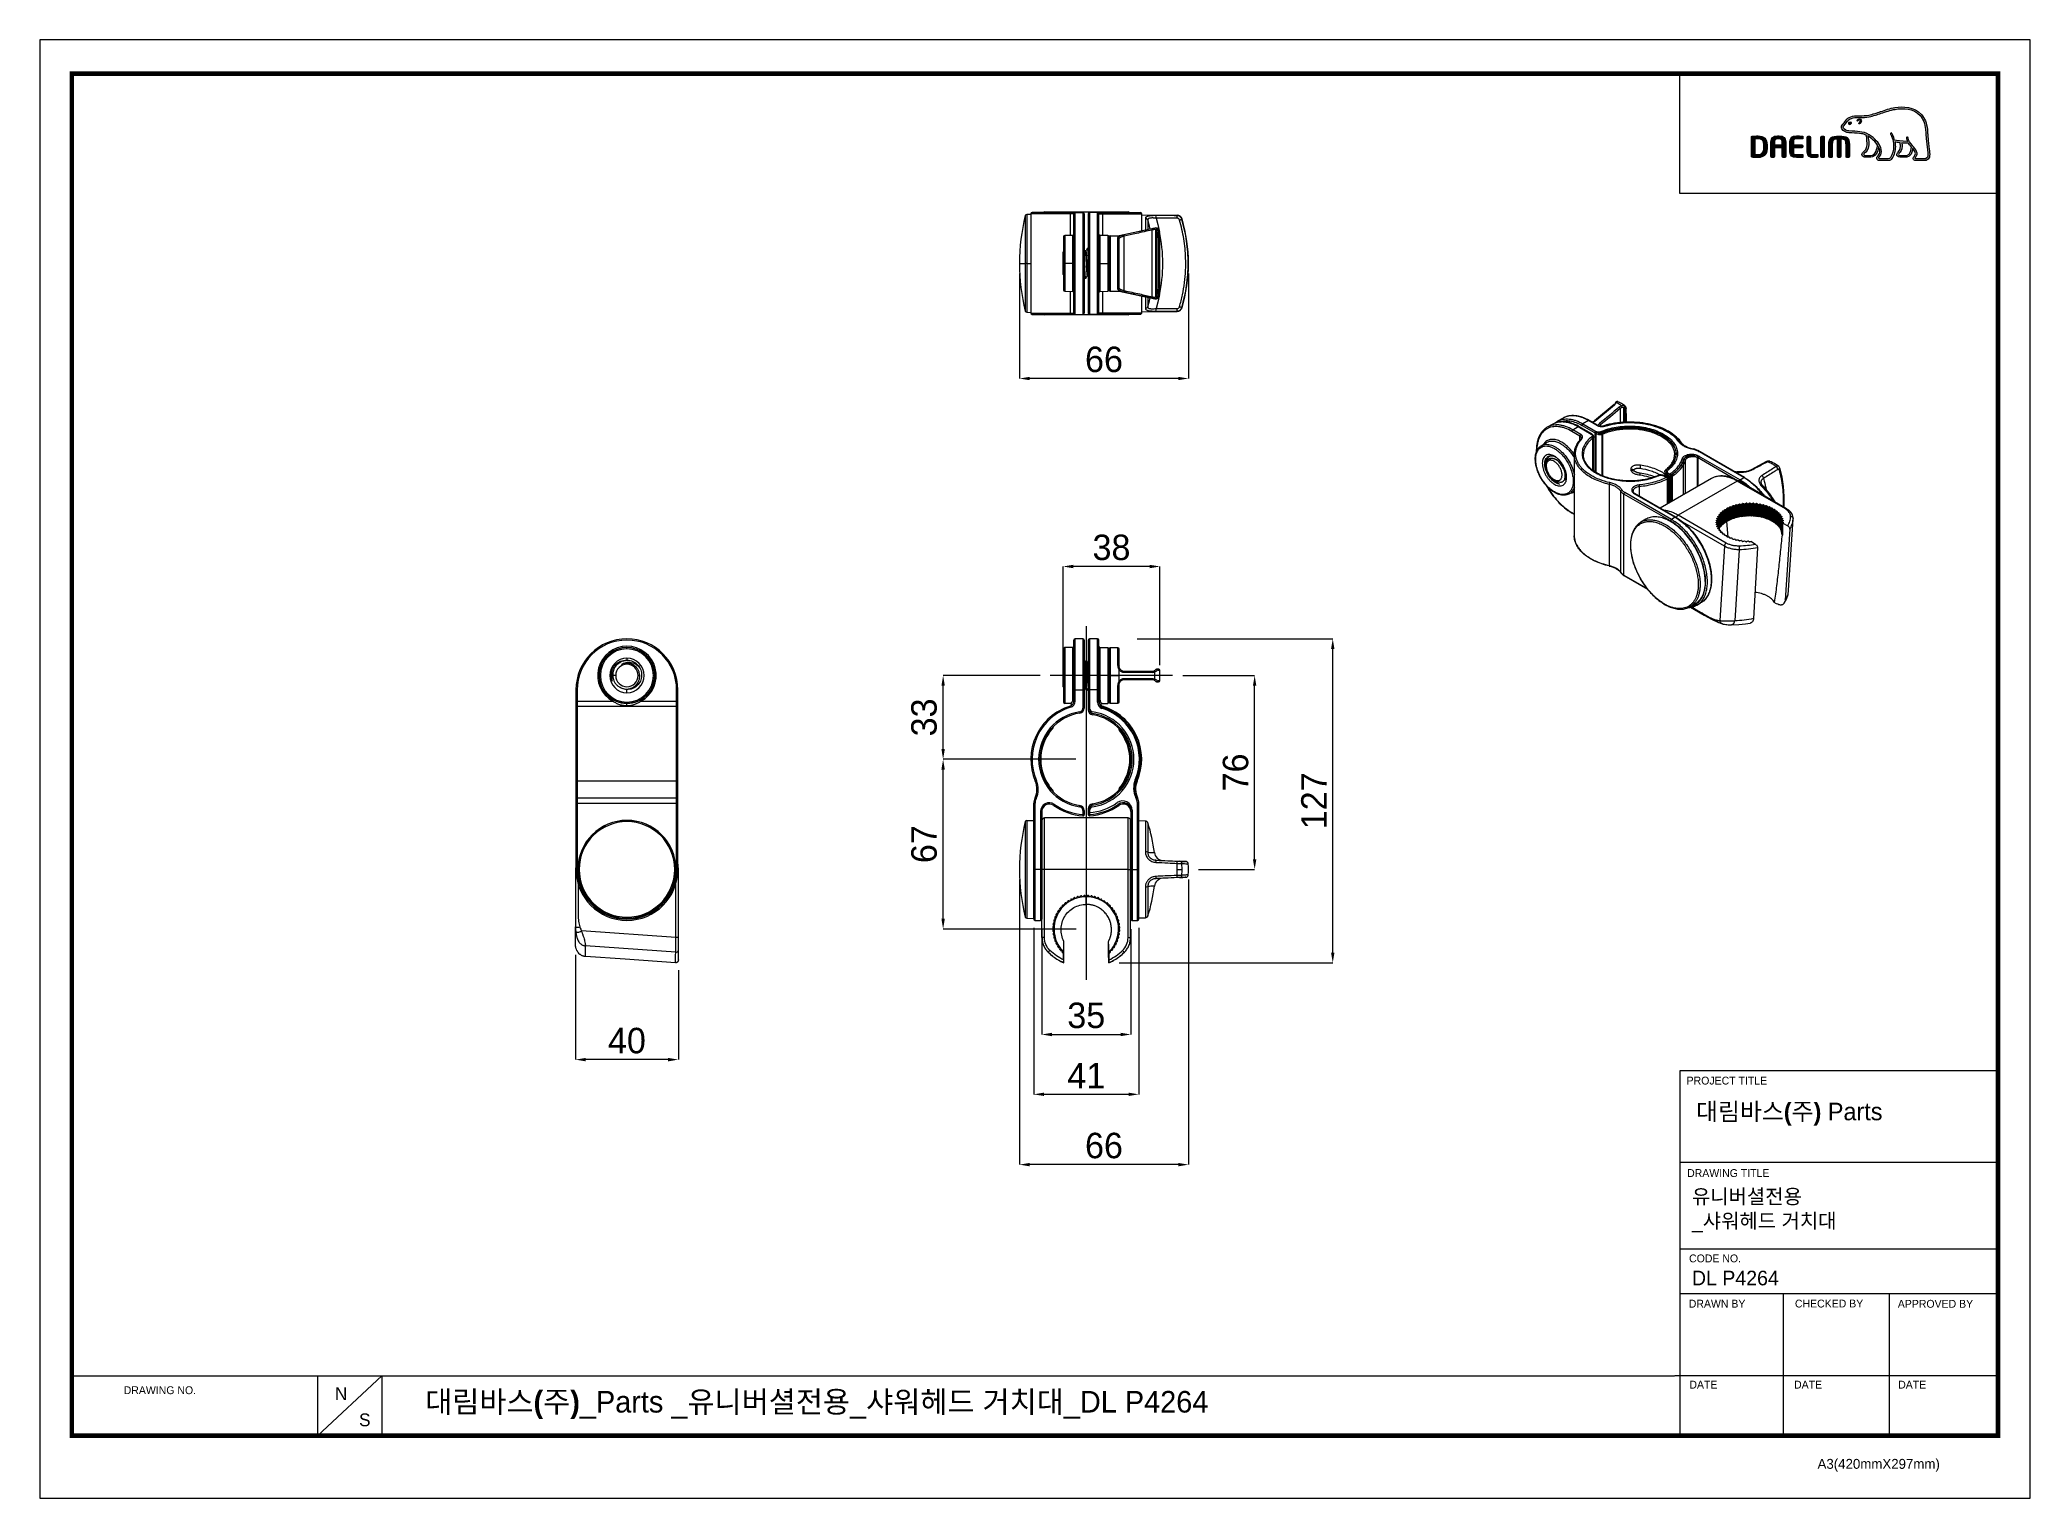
# Model space of a CAD drawing. Extents: x 0 to 781, y 0 to 572.
import ezdxf

# ---------------------------------------------------------------- set-up
doc = ezdxf.new("R2010")
doc.units = 0
doc.header["$LTSCALE"] = 10
doc.header["$MEASUREMENT"] = 0
doc.header["$PDMODE"] = 3
doc.header["$PDSIZE"] = -10
doc.linetypes.add('CENTER2', pattern=[28.575, 19.05, -3.175, 3.175, -3.175])
doc.layers.get('0').update_dxf_attribs({"linetype": 'CONTINUOUS'})
doc.layers.get('DEFPOINTS').update_dxf_attribs({"linetype": 'CONTINUOUS'})
doc.layers.add('06___PRT_ALL_SURFS', color=7, linetype='CONTINUOUS')
doc.layers.add('레이어 1', color=7, linetype='CONTINUOUS')
doc.layers.add('Cneter', color=1, linetype='CENTER2', lineweight=13)
doc.styles.add('Daelim Dimension', font='')
doc.styles.get('Daelim Dimension').set_extended_font_data('나눔고딕')
doc.dimstyles.new('DEFAULT', dxfattribs={"dimscale": 2, "dimtxt": 2, "dimasz": 2, "dimexe": 0, "dimexo": 2, "dimgap": 1, "dimtad": 1, "dimdec": 0, "dimzin": 9, "dimdsep": 46, "dimtxsty": 'Daelim Dimension', "dimcen": 0.5, "dimclrd": 5, "dimclre": 5, "dimclrt": 256, "dimadec": 1, "dimazin": 0, "dimtfac": 1, "dimtdec": 0, "dimtix": 1, "dimtmove": 0, "dimatfit": 3, "dimfxl": 1, "dimtolj": 1, "dimtzin": 1, "dimlwd": 9, "dimlwe": 9, "dimarcsym": 0})

msp = doc.modelspace()

# ---------------------------------------------------------------- texts
at = {"color": 5, "ltscale": 40, "style": 'Daelim Dimension'}
for s, height, p in [('PROJECT TITLE', 3.0828, (646.35, 162.36)), ('DRAWING TITLE', 3.0828, (646.55, 126.07)), ('CODE NO.', 3.083, (647.32, 92.57)), ('DRAWN BY', 3.083, (647.2, 74.8)), ('CHECKED BY', 3.083, (688.86, 74.85)), ('APPROVED BY', 3.0828, (729.25, 74.75)), ('DRAWING NO.', 3.0828, (32.93, 40.84)), ('DATE', 3.083, (647.44, 43.02)), ('DATE', 3.083, (688.53, 43.02)), ('DATE', 3.083, (729.39, 43.02)), ('A3(420mmX297mm)', 3.8908, (697.74, 11.53))]:
    msp.add_text(s, height=height, dxfattribs=at).set_placement(p)
at = {"attachment_point": 1, "style": 'Daelim Dimension'}
for s, insert, char_height, width in [('{\\fPretendard Variable SemiBold|b0|i0|c129|p2;\\C7;대림바스(주)} Parts', (650.03, 155.2), 6.8674, 110.3746), ('DL P4264', (648.43, 89.28), 5.733, 96.4805), ('N', (115.83, 43.55), 5.04, 7.0408), ('S', (125.3, 33.26), 5.04, 7.0408)]:
    msp.add_mtext(s, dxfattribs=dict(at, insert=insert, char_height=char_height, width=width))
at = {"color": 7, "insert": (648.43, 121.27), "char_height": 5.733, "width": 133.5431, "attachment_point": 1, "style": 'Daelim Dimension'}
msp.add_mtext('{\\C256;유니버셜전용\\P_샤워헤드 거치대}', dxfattribs=at)
at = {"color": 2, "insert": (151.24, 42.09), "char_height": 8.4766, "width": 501.4063, "attachment_point": 1, "style": 'Daelim Dimension'}
msp.add_mtext('{\\fPretendard Variable SemiBold|b0|i0|c129|p2;대림바스(주)}_Parts _유니버셜전용_샤워헤드 거치대_DL P4264', dxfattribs=at)

# ---------------------------------------------------------------- blocks, each defined once
blk = doc.blocks.new('*D3')
at = {"color": 5, "lineweight": 9, "transparency": 16777216}
for p, q in [((390.12, 223.8), (390.12, 158.51)), ((431.32, 223.8), (431.32, 158.51)), ((427.32, 158.51), (394.12, 158.51))]:
    blk.add_line(p, q, dxfattribs=at)
at = {"color": 5, "transparency": 16777216}
for points in [[(394.12, 159.18), (394.12, 157.85), (390.12, 158.51)], [(427.32, 159.18), (427.32, 157.85), (431.32, 158.51)]]:
    blk.add_solid(points, dxfattribs=at)
at = {"layer": 'DEFPOINTS', "color": 0, "transparency": 16777216}
for p in [(390.12, 227.8), (431.32, 227.8), (390.12, 158.51)]:
    blk.add_point(p, dxfattribs=at)
at = {"color": 7, "transparency": 16777216, "insert": (410.72, 165.85), "char_height": 10, "attachment_point": 5, "style": 'Daelim Dimension'}
blk.add_mtext('\\A1;41', dxfattribs=at)
blk = doc.blocks.new('*D4')
at = {"color": 5, "lineweight": 9, "transparency": 16777216}
for p, q in [((393.22, 223.3), (393.22, 182)), ((428.22, 223.3), (428.22, 182)), ((397.22, 182), (424.22, 182))]:
    blk.add_line(p, q, dxfattribs=at)
at = {"color": 5, "transparency": 16777216}
for points in [[(397.22, 182.67), (397.22, 181.33), (393.22, 182)], [(424.22, 182.67), (424.22, 181.33), (428.22, 182)]]:
    blk.add_solid(points, dxfattribs=at)
at = {"layer": 'DEFPOINTS', "color": 0, "transparency": 16777216}
for p in [(393.22, 227.3), (428.22, 227.3), (428.22, 182)]:
    blk.add_point(p, dxfattribs=at)
at = {"color": 7, "transparency": 16777216, "insert": (410.72, 189.45), "char_height": 10, "attachment_point": 5, "style": 'Daelim Dimension'}
blk.add_mtext('\\A1;35', dxfattribs=at)
blk = doc.blocks.new('*D0')
at = {"color": 5, "lineweight": 9, "transparency": 16777216}
for p, q in [((448.62, 322.9), (476.81, 322.9)), ((476.81, 250.8), (476.81, 318.9)), ((454.82, 246.8), (476.81, 246.8))]:
    blk.add_line(p, q, dxfattribs=at)
at = {"color": 5, "transparency": 16777216}
for points in [[(476.14, 318.9), (477.48, 318.9), (476.81, 322.9)], [(476.14, 250.8), (477.48, 250.8), (476.81, 246.8)]]:
    blk.add_solid(points, dxfattribs=at)
at = {"layer": 'DEFPOINTS', "color": 0, "transparency": 16777216}
for p in [(444.62, 322.9), (476.81, 322.9), (450.82, 246.8)]:
    blk.add_point(p, dxfattribs=at)
at = {"color": 7, "transparency": 16777216, "insert": (469.37, 284.85), "char_height": 10, "attachment_point": 5, "rotation": 90, "style": 'Daelim Dimension'}
blk.add_mtext('\\A1;76', dxfattribs=at)
blk = doc.blocks.new('*D5')
at = {"color": 5, "lineweight": 9, "transparency": 16777216}
for p, q in [((384.52, 242.84), (384.52, 130.91)), ((450.82, 242.8), (450.82, 130.91)), ((446.82, 130.91), (388.52, 130.91))]:
    blk.add_line(p, q, dxfattribs=at)
at = {"color": 5, "transparency": 16777216}
for points in [[(388.52, 131.58), (388.52, 130.25), (384.52, 130.91)], [(446.82, 131.58), (446.82, 130.25), (450.82, 130.91)]]:
    blk.add_solid(points, dxfattribs=at)
at = {"layer": 'DEFPOINTS', "color": 0, "transparency": 16777216}
for p in [(384.52, 246.84), (450.82, 246.8), (384.52, 130.91)]:
    blk.add_point(p, dxfattribs=at)
at = {"color": 7, "transparency": 16777216, "insert": (417.67, 138.36), "char_height": 10, "attachment_point": 5, "style": 'Daelim Dimension'}
blk.add_mtext('\\A1;66', dxfattribs=at)
blk = doc.blocks.new('*D6')
at = {"color": 5, "lineweight": 9, "transparency": 16777216}
for p, q in [((401.62, 326.9), (401.62, 365.68)), ((435.62, 365.68), (405.62, 365.68)), ((439.62, 326.9), (439.62, 365.68))]:
    blk.add_line(p, q, dxfattribs=at)
at = {"color": 5, "transparency": 16777216}
for points in [[(405.62, 366.34), (405.62, 365.01), (401.62, 365.68)], [(435.62, 366.34), (435.62, 365.01), (439.62, 365.68)]]:
    blk.add_solid(points, dxfattribs=at)
at = {"layer": 'DEFPOINTS', "color": 0, "transparency": 16777216}
for p in [(401.62, 365.68), (401.62, 322.9), (439.62, 322.9)]:
    blk.add_point(p, dxfattribs=at)
at = {"color": 7, "transparency": 16777216, "insert": (420.62, 373.13), "char_height": 10, "attachment_point": 5, "style": 'Daelim Dimension'}
blk.add_mtext('\\A1;38', dxfattribs=at)
blk = doc.blocks.new('*D7')
at = {"color": 5, "lineweight": 9, "transparency": 16777216}
for p, q in [((430.69, 337.3), (507.46, 337.3)), ((507.46, 214.14), (507.46, 333.3)), ((423.62, 210.14), (507.46, 210.14))]:
    blk.add_line(p, q, dxfattribs=at)
at = {"color": 5, "transparency": 16777216}
for points in [[(506.8, 333.3), (508.13, 333.3), (507.46, 337.3)], [(506.8, 214.14), (508.13, 214.14), (507.46, 210.14)]]:
    blk.add_solid(points, dxfattribs=at)
at = {"layer": 'DEFPOINTS', "color": 0, "transparency": 16777216}
for p in [(426.69, 337.3), (507.46, 337.3), (419.62, 210.14)]:
    blk.add_point(p, dxfattribs=at)
at = {"color": 7, "transparency": 16777216, "insert": (500.07, 273.72), "char_height": 10, "attachment_point": 5, "rotation": 90, "style": 'Daelim Dimension'}
blk.add_mtext('\\A1;127', dxfattribs=at)
blk = doc.blocks.new('*D1')
at = {"color": 5, "lineweight": 9, "transparency": 16777216}
for p, q in [((210.27, 213.27), (210.27, 172.13)), ((250.62, 207.25), (250.62, 172.13)), ((246.62, 172.13), (214.27, 172.13))]:
    blk.add_line(p, q, dxfattribs=at)
at = {"color": 5, "transparency": 16777216}
for points in [[(214.27, 172.8), (214.27, 171.46), (210.27, 172.13)], [(246.62, 172.8), (246.62, 171.46), (250.62, 172.13)]]:
    blk.add_solid(points, dxfattribs=at)
at = {"layer": 'DEFPOINTS', "color": 0, "transparency": 16777216}
for p in [(210.27, 217.27), (250.62, 211.25), (210.27, 172.13)]:
    blk.add_point(p, dxfattribs=at)
at = {"color": 7, "transparency": 16777216, "insert": (230.44, 179.54), "char_height": 10, "attachment_point": 5, "style": 'Daelim Dimension'}
blk.add_mtext('\\A1;40', dxfattribs=at)
blk = doc.blocks.new('*D8')
at = {"color": 5, "lineweight": 9, "transparency": 16777216}
for p, q in [((384.52, 480.64), (384.52, 439.46)), ((450.82, 480.65), (450.82, 439.46)), ((446.82, 439.46), (388.52, 439.46))]:
    blk.add_line(p, q, dxfattribs=at)
at = {"color": 5, "transparency": 16777216}
for points in [[(388.52, 440.13), (388.52, 438.8), (384.52, 439.46)], [(446.82, 440.13), (446.82, 438.8), (450.82, 439.46)]]:
    blk.add_solid(points, dxfattribs=at)
at = {"layer": 'DEFPOINTS', "color": 0, "transparency": 16777216}
for p in [(384.52, 484.64), (450.82, 484.65), (384.52, 439.46)]:
    blk.add_point(p, dxfattribs=at)
at = {"color": 7, "transparency": 16777216, "insert": (417.67, 446.91), "char_height": 10, "attachment_point": 5, "style": 'Daelim Dimension'}
blk.add_mtext('\\A1;66', dxfattribs=at)
blk = doc.blocks.new('*D9')
at = {"color": 5, "lineweight": 9, "transparency": 16777216}
for p, q in [((406.62, 290), (354.54, 290)), ((354.54, 227.4), (354.54, 286)), ((406.72, 223.4), (354.54, 223.4))]:
    blk.add_line(p, q, dxfattribs=at)
at = {"color": 5, "transparency": 16777216}
for points in [[(353.88, 286), (355.21, 286), (354.54, 290)], [(353.88, 227.4), (355.21, 227.4), (354.54, 223.4)]]:
    blk.add_solid(points, dxfattribs=at)
at = {"layer": 'DEFPOINTS', "color": 0, "transparency": 16777216}
for p in [(354.54, 290), (410.62, 290), (410.72, 223.4)]:
    blk.add_point(p, dxfattribs=at)
at = {"color": 7, "transparency": 16777216, "insert": (347.1, 256.7), "char_height": 10, "attachment_point": 5, "rotation": 90, "style": 'Daelim Dimension'}
blk.add_mtext('\\A1;67', dxfattribs=at)
blk = doc.blocks.new('*D2')
at = {"color": 5, "lineweight": 9, "transparency": 16777216}
for p, q in [((392.58, 322.9), (354.54, 322.9)), ((354.54, 294), (354.54, 318.9)), ((406.62, 290), (354.54, 290))]:
    blk.add_line(p, q, dxfattribs=at)
at = {"color": 5, "transparency": 16777216}
for points in [[(353.88, 318.9), (355.21, 318.9), (354.54, 322.9)], [(353.88, 294), (355.21, 294), (354.54, 290)]]:
    blk.add_solid(points, dxfattribs=at)
at = {"layer": 'DEFPOINTS', "color": 0, "transparency": 16777216}
for p in [(354.54, 322.9), (396.58, 322.9), (410.62, 290)]:
    blk.add_point(p, dxfattribs=at)
at = {"color": 7, "transparency": 16777216, "insert": (347.09, 306.45), "char_height": 10, "attachment_point": 5, "rotation": 90, "style": 'Daelim Dimension'}
blk.add_mtext('\\A1;33', dxfattribs=at)

# ---------------------------------------------------------------- dimensions: what is measured, and where the dimension line sits
for base, p1, p2, picture, middle in [((384.52, 439.46), (450.82, 484.65), (384.52, 484.64), '*D8', (417.67, 439.46)), ((401.62, 365.68), (439.62, 322.9), (401.62, 322.9), '*D6', (420.62, 365.68))]:
    dim = msp.add_linear_dim(base=base, p1=p1, p2=p2, dimstyle='DEFAULT', override={"dimtxt": 5, "dimclrd": 5, "dimclre": 5, "dimclrt": 7})
    dim.commit()
    dim.dimension.update_dxf_attribs({"geometry": picture, "text_midpoint": middle, "dimtype": 128})
for base, p1, p2, picture, middle in [((507.46, 337.3), (419.62, 210.14), (426.69, 337.3), '*D7', (500.07, 273.72)), ((354.54, 322.9), (410.62, 290), (396.58, 322.9), '*D2', (347.09, 306.45)), ((476.81, 322.9), (450.82, 246.8), (444.62, 322.9), '*D0', (469.37, 284.85)), ((354.54, 290), (410.72, 223.4), (410.62, 290), '*D9', (347.1, 256.7))]:
    dim = msp.add_linear_dim(base=base, p1=p1, p2=p2, angle=90, dimstyle='DEFAULT', override={"dimtxt": 5, "dimclrd": 5, "dimclre": 5, "dimclrt": 7})
    dim.commit()
    dim.dimension.update_dxf_attribs({"geometry": picture, "text_midpoint": middle})
for base, p1, p2, picture, middle in [((384.52, 130.91), (450.82, 246.8), (384.52, 246.84), '*D5', (417.67, 138.36)), ((390.12, 158.51), (431.32, 227.8), (390.12, 227.8), '*D3', (410.72, 165.85)), ((428.22, 182), (393.22, 227.3), (428.22, 227.3), '*D4', (410.72, 189.45)), ((210.27, 172.13), (250.62, 211.25), (210.27, 217.27), '*D1', (230.44, 179.54))]:
    dim = msp.add_linear_dim(base=base, p1=p1, p2=p2, dimstyle='DEFAULT', override={"dimtxt": 5, "dimclrd": 5, "dimclre": 5, "dimclrt": 7})
    dim.commit()
    dim.dimension.update_dxf_attribs({"geometry": picture, "text_midpoint": middle})

# ---------------------------------------------------------------- hatches: boundary and pattern name
at = {"layer": '레이어 1'}
h = msp.add_hatch(color=5, dxfattribs=at)
h.dxf.hatch_style = 1
edge = h.paths.add_edge_path(flags=16)
edge.add_spline(control_points=[(740.64, 526.05), (740.3, 525.67), (739.87, 525.67), (739.85, 525.67), (739.85, 525.67), (736.43, 525.67), (736.43, 525.67), (736.3, 525.67), (736.2, 525.7), (736.14, 525.76), (736.09, 525.81), (736.06, 525.89), (736.06, 525.99), (736.06, 526.18), (736.21, 526.36), (736.36, 526.55), (736.49, 526.73), (736.63, 526.9), (736.7, 527.1), (736.89, 527.61), (736.87, 528.15), (736.64, 528.62), (736.24, 529.48), (735.64, 530.16), (735.06, 530.81), (735.06, 530.81), (734.86, 531.02), (734.86, 531.03), (734.1, 531.87), (733.32, 532.74), (733.26, 533.92), (733.25, 534.16), (733.14, 534.3), (732.99, 534.29), (732.99, 534.29), (732.77, 534.19), (732.76, 534.19), (732.7, 534.12), (732.67, 534.02), (732.67, 533.91), (732.67, 533.91), (732.67, 533.87), (732.67, 533.87), (732.7, 533.44), (732.8, 533.02), (732.98, 532.59), (732.98, 532.59), (733, 532.54), (733, 532.54), (733, 532.54), (732.95, 532.54), (732.95, 532.54), (730.75, 532.45), (728.59, 532.87), (727.96, 533.02), (727.57, 534.6), (726.93, 535.64), (726.91, 535.68), (726.86, 535.77), (726.78, 535.83), (726.7, 535.85), (726.7, 535.85), (726.52, 535.82), (726.49, 535.82), (726.48, 535.8), (726.45, 535.75), (726.37, 535.66), (726.37, 535.66), (726.37, 535.58), (726.37, 535.58), (726.37, 535.58), (726.42, 535.37), (726.42, 535.37), (726.47, 535.29), (727.6, 533.31), (727.6, 530.69), (727.6, 529.07), (727.18, 527.55), (726.34, 526.15), (726.14, 525.82), (725.87, 525.67), (725.48, 525.67), (725.48, 525.67), (722.1, 525.67), (722.1, 525.67), (721.99, 525.67), (721.76, 525.75), (721.76, 525.99), (721.76, 526.13), (721.88, 526.35), (722.09, 526.58), (723.5, 528.15), (722.69, 530.6), (721.34, 532.21), (720.03, 533.77), (717.9, 535.73), (715.17, 536.21), (714.2, 536.38), (712.61, 536.48), (711.32, 536.55), (711.32, 536.55), (710.02, 536.63), (710.02, 536.63), (709.36, 536.68), (708.25, 537.09), (707.92, 537.73), (707.78, 537.99), (707.79, 538.26), (707.97, 538.56), (708.08, 538.75), (708.24, 538.91), (708.43, 539.1), (708.64, 539.32), (708.86, 539.54), (709.03, 539.84), (709.03, 539.84), (709.08, 539.93), (709.08, 539.93), (709.74, 541.18), (711.08, 541.84), (713.08, 541.89), (713.08, 541.89), (714.21, 541.9), (714.21, 541.9), (715.45, 541.91), (716.85, 541.92), (718.01, 542.16), (719.63, 542.51), (721.26, 543.07), (722.69, 543.56), (722.69, 543.56), (722.74, 543.57), (722.74, 543.57), (724.51, 544.18), (726.35, 544.81), (728.23, 545.11), (731.23, 545.61), (735.36, 545.6), (737.96, 542.68), (739.16, 541.33), (739.89, 539.48), (740.15, 537.16), (740.15, 537.16), (740.14, 537.17), (740.13, 537.18), (740.15, 537.13), (740.17, 536.87), (740.28, 535.4), (740.31, 534.7), (740.34, 533.97), (740.53, 532.61), (740.53, 532.61), (741.05, 528.07), (741.05, 528.07), (741.05, 528.07), (741.08, 527.52), (741.08, 527.52), (741.08, 526.87), (740.93, 526.38), (740.64, 526.05)], knot_values=[0, 0, 0, 0, 1, 1, 1, 2, 2, 2, 3, 3, 3, 4, 4, 4, 5, 5, 5, 6, 6, 6, 7, 7, 7, 8, 8, 8, 9, 9, 9, 10, 10, 10, 11, 11, 11, 12, 12, 12, 13, 13, 13, 14, 14, 14, 15, 15, 15, 16, 16, 16, 17, 17, 17, 18, 18, 18, 19, 19, 19, 20, 20, 20, 21, 21, 21, 22, 22, 22, 23, 23, 23, 24, 24, 24, 25, 25, 25, 26, 26, 26, 27, 27, 27, 28, 28, 28, 29, 29, 29, 30, 30, 30, 31, 31, 31, 32, 32, 32, 33, 33, 33, 34, 34, 34, 35, 35, 35, 36, 36, 36, 37, 37, 37, 38, 38, 38, 39, 39, 39, 40, 40, 40, 41, 41, 41, 42, 42, 42, 43, 43, 43, 44, 44, 44, 45, 45, 45, 46, 46, 46, 47, 47, 47, 48, 48, 48, 49, 49, 49, 50, 50, 50, 51, 51, 51, 52, 52, 52, 53, 53, 53, 53], degree=3, periodic=0)
edge = h.paths.add_edge_path(flags=16)
edge.add_spline(control_points=[(732.72, 527.03), (732.72, 527.03), (729.92, 527.03), (729.92, 527.03), (729.71, 527.03), (729.55, 527.2), (729.55, 527.41), (729.55, 527.55), (729.68, 527.74), (729.8, 527.87), (730.37, 528.41), (730.95, 529.16), (730.95, 530.59), (730.95, 530.59), (730.91, 531.23), (730.91, 531.24), (730.91, 531.24), (730.81, 531.86), (730.81, 531.86), (730.81, 531.86), (730.8, 531.9), (730.8, 531.9), (730.8, 531.9), (730.84, 531.9), (730.84, 531.9), (731.37, 531.86), (732.38, 531.81), (733.35, 531.85), (733.59, 531.46), (733.99, 530.96), (734.57, 530.29), (734.54, 529.95), (734.27, 527.03), (732.72, 527.03)], knot_values=[0, 0, 0, 0, 1, 1, 1, 2, 2, 2, 3, 3, 3, 4, 4, 4, 5, 5, 5, 6, 6, 6, 7, 7, 7, 8, 8, 8, 9, 9, 9, 10, 10, 10, 11, 11, 11, 11], degree=3, periodic=0)
edge = h.paths.add_edge_path(flags=16)
edge.add_spline(control_points=[(718.69, 527.03), (718.69, 527.03), (716.23, 527.03), (716.23, 527.03), (716.05, 527.03), (715.85, 527.18), (715.85, 527.41), (715.85, 527.54), (715.96, 527.71), (716.17, 527.88), (716.79, 528.37), (717.73, 529.12), (717.84, 531.19), (717.84, 531.19), (717.85, 531.75), (717.85, 531.75), (717.85, 532.63), (717.65, 533.7), (717.46, 534.64), (717.46, 534.64), (717.43, 534.74), (717.43, 534.74), (717.43, 534.74), (717.51, 534.68), (717.51, 534.68), (717.87, 534.45), (719.88, 533.09), (721.3, 531.09), (721.18, 530.14), (720.65, 527.03), (718.69, 527.03)], knot_values=[0, 0, 0, 0, 1, 1, 1, 2, 2, 2, 3, 3, 3, 4, 4, 4, 5, 5, 5, 6, 6, 6, 7, 7, 7, 8, 8, 8, 9, 9, 9, 10, 10, 10, 10], degree=3, periodic=0)
edge = h.paths.add_edge_path()
edge.add_spline(control_points=[(741.74, 528.14), (741.74, 528.15), (741.22, 532.7), (741.22, 532.7), (741.03, 534.07), (741, 534.79), (740.97, 535.43), (740.97, 535.43), (740.85, 537.23), (740.85, 537.24), (740.57, 539.7), (739.78, 541.69), (738.48, 543.14), (735.67, 546.29), (731.29, 546.32), (728.11, 545.8), (726.16, 545.48), (724.3, 544.84), (722.49, 544.22), (722.49, 544.22), (722.44, 544.2), (722.44, 544.2), (721.03, 543.72), (719.43, 543.18), (717.86, 542.84), (716.78, 542.61), (715.43, 542.6), (714.24, 542.6), (714.24, 542.6), (713.06, 542.58), (713.06, 542.58), (710.79, 542.52), (709.24, 541.74), (708.46, 540.25), (708.46, 540.25), (708.43, 540.18), (708.43, 540.18), (708.3, 539.96), (708.11, 539.76), (707.94, 539.59), (707.75, 539.4), (707.54, 539.19), (707.37, 538.91), (707.21, 538.64), (707.13, 538.36), (707.13, 538.08), (707.13, 537.85), (707.19, 537.62), (707.3, 537.4), (707.78, 536.49), (709.16, 536), (709.98, 535.94), (709.98, 535.94), (711.19, 535.87), (711.22, 535.86), (712.43, 535.8), (714.08, 535.7), (715.05, 535.53), (715.61, 535.43), (716.25, 535.23), (716.84, 534.95), (716.89, 534.8), (717.19, 533.43), (717.19, 531.75), (717.19, 531.75), (717.18, 531.22), (717.18, 531.22), (717.09, 529.45), (716.32, 528.83), (715.75, 528.38), (715.7, 528.34), (715.19, 527.92), (715.16, 527.41), (715.13, 527.13), (715.21, 526.87), (715.39, 526.68), (715.57, 526.48), (715.86, 526.38), (716.23, 526.38), (716.23, 526.38), (718.69, 526.38), (718.69, 526.38), (720.52, 526.38), (721.43, 528.36), (721.71, 530.21), (721.71, 530.21), (721.71, 530.47), (721.71, 530.47), (721.71, 530.47), (721.79, 530.34), (721.79, 530.34), (722.03, 529.82), (722.17, 529.19), (722.17, 528.72), (722.17, 528.06), (721.96, 527.48), (721.57, 527.05), (721.47, 526.95), (720.98, 526.44), (720.98, 525.93), (720.98, 525.93), (720.99, 525.85), (720.99, 525.85), (721.06, 525.25), (721.54, 524.98), (721.99, 524.98), (721.99, 524.98), (725.48, 524.98), (725.48, 524.98), (726.11, 524.98), (726.61, 525.26), (726.94, 525.8), (727.82, 527.27), (728.27, 528.87), (728.27, 530.55), (728.27, 531.08), (728.22, 531.64), (728.13, 532.22), (728.13, 532.22), (728.12, 532.26), (728.12, 532.26), (728.12, 532.26), (728.16, 532.25), (728.16, 532.25), (728.58, 532.17), (729.26, 532.06), (730.09, 531.97), (730.09, 531.97), (730.12, 531.96), (730.12, 531.96), (730.12, 531.96), (730.23, 531.32), (730.23, 531.32), (730.23, 531.32), (730.26, 531.17), (730.26, 531.17), (730.26, 531.17), (730.29, 530.6), (730.29, 530.6), (730.29, 529.25), (729.67, 528.66), (729.34, 528.34), (729.34, 528.33), (728.87, 527.86), (728.82, 527.45), (728.82, 527.45), (728.81, 527.32), (728.81, 527.32), (728.81, 527.19), (728.84, 526.93), (729.07, 526.7), (729.27, 526.48), (729.58, 526.38), (730, 526.38), (730, 526.38), (732.72, 526.38), (732.72, 526.38), (734.37, 526.38), (734.86, 528.48), (735.06, 529.65), (735.06, 529.65), (735.07, 529.77), (735.07, 529.77), (735.07, 529.77), (735.14, 529.69), (735.14, 529.69), (735.52, 529.2), (735.85, 528.66), (736.01, 528.32), (736.1, 528.15), (736.14, 527.95), (736.14, 527.76), (736.14, 527.76), (736.08, 527.37), (736.08, 527.37), (736.02, 527.15), (735.87, 526.96), (735.73, 526.77), (735.52, 526.49), (735.31, 526.21), (735.31, 525.87), (735.31, 525.87), (735.33, 525.68), (735.33, 525.68), (735.42, 525.23), (735.79, 524.98), (736.36, 524.98), (736.36, 524.98), (739.85, 524.98), (739.85, 524.98), (739.93, 524.98), (740.61, 524.99), (741.15, 525.57), (741.57, 526.03), (741.78, 526.67), (741.78, 527.51), (741.78, 527.51), (741.74, 528.14), (741.74, 528.14)], knot_values=[0, 0, 0, 0, 1, 1, 1, 2, 2, 2, 3, 3, 3, 4, 4, 4, 5, 5, 5, 6, 6, 6, 7, 7, 7, 8, 8, 8, 9, 9, 9, 10, 10, 10, 11, 11, 11, 12, 12, 12, 13, 13, 13, 14, 14, 14, 15, 15, 15, 16, 16, 16, 17, 17, 17, 18, 18, 18, 19, 19, 19, 20, 20, 20, 21, 21, 21, 22, 22, 22, 23, 23, 23, 24, 24, 24, 25, 25, 25, 26, 26, 26, 27, 27, 27, 28, 28, 28, 29, 29, 29, 30, 30, 30, 31, 31, 31, 32, 32, 32, 33, 33, 33, 34, 34, 34, 35, 35, 35, 36, 36, 36, 37, 37, 37, 38, 38, 38, 39, 39, 39, 40, 40, 40, 41, 41, 41, 42, 42, 42, 43, 43, 43, 44, 44, 44, 45, 45, 45, 46, 46, 46, 47, 47, 47, 48, 48, 48, 49, 49, 49, 50, 50, 50, 51, 51, 51, 52, 52, 52, 53, 53, 53, 54, 54, 54, 55, 55, 55, 56, 56, 56, 57, 57, 57, 58, 58, 58, 59, 59, 59, 60, 60, 60, 61, 61, 61, 62, 62, 62, 63, 63, 63, 64, 64, 64, 65, 65, 65, 66, 66, 66, 66], degree=3, periodic=0)
edge = h.paths.add_edge_path(flags=0)
edge.add_spline(control_points=[(709.92, 539.92), (709.92, 539.92), (710.43, 540.15), (711.06, 539.91), (711.06, 539.91), (711.14, 539.88), (711.03, 539.73), (710.73, 539.32), (710.43, 539.23), (710.43, 539.23), (710.43, 539.23), (710.21, 539.16), (710.08, 539.31), (709.84, 539.6), (709.83, 539.77), (709.83, 539.77), (709.83, 539.77), (709.8, 539.89), (709.92, 539.92)], knot_values=[0, 0, 0, 0, 1, 1, 1, 2, 2, 2, 3, 3, 3, 4, 4, 4, 5, 5, 5, 6, 6, 6, 6], degree=3, periodic=0)
edge = h.paths.add_edge_path(flags=0)
edge.add_spline(control_points=[(713.27, 540.86), (713.2, 540.78), (713.19, 540.64), (713.27, 540.56), (713.35, 540.49), (713.49, 540.51), (713.56, 540.6), (713.6, 540.64), (714.02, 541.13), (714.38, 540.88), (714.51, 540.78), (714.57, 540.65), (714.55, 540.48), (714.52, 540.2), (714.27, 539.88), (714.11, 539.78), (714.01, 539.72), (713.95, 539.6), (713.99, 539.5), (714.04, 539.4), (714.16, 539.37), (714.27, 539.42), (714.57, 539.56), (714.95, 540.04), (715, 540.49), (715.03, 540.8), (714.89, 541.06), (714.64, 541.23), (714.11, 541.61), (713.5, 541.1), (713.27, 540.86)], knot_values=[0, 0, 0, 0, 1, 1, 1, 2, 2, 2, 3, 3, 3, 4, 4, 4, 5, 5, 5, 6, 6, 6, 7, 7, 7, 8, 8, 8, 9, 9, 9, 10, 10, 10, 10], degree=3, periodic=0)
edge = h.paths.add_edge_path(flags=0)
edge.add_spline(control_points=[(713.2, 540.49), (713.2, 540.49), (713.2, 540.49), (713.2, 540.49), (713.2, 540.49), (713.2, 540.49), (713.2, 540.49)], knot_values=[0, 0, 0, 0, 1, 1, 1, 2, 2, 2, 2], degree=3, periodic=0)
h = msp.add_hatch(color=5, dxfattribs=at)
h.dxf.hatch_style = 2
edge = h.paths.add_edge_path()
edge.add_spline(control_points=[(709.92, 539.92), (709.92, 539.92), (710.43, 540.15), (711.06, 539.91), (711.06, 539.91), (711.14, 539.88), (711.03, 539.73), (710.73, 539.32), (710.43, 539.23), (710.43, 539.23), (710.43, 539.23), (710.21, 539.16), (710.08, 539.31), (709.84, 539.6), (709.83, 539.77), (709.83, 539.77), (709.83, 539.77), (709.8, 539.89), (709.92, 539.92)], knot_values=[0, 0, 0, 0, 1, 1, 1, 2, 2, 2, 3, 3, 3, 4, 4, 4, 5, 5, 5, 6, 6, 6, 6], degree=3, periodic=0)
h = msp.add_hatch(color=5, dxfattribs=at)
h.dxf.hatch_style = 2
edge = h.paths.add_edge_path()
edge.add_spline(control_points=[(713.27, 540.86), (713.2, 540.78), (713.19, 540.64), (713.27, 540.56), (713.35, 540.49), (713.49, 540.51), (713.56, 540.6), (713.6, 540.64), (714.02, 541.13), (714.38, 540.88), (714.51, 540.78), (714.57, 540.65), (714.55, 540.48), (714.52, 540.2), (714.27, 539.88), (714.11, 539.78), (714.01, 539.72), (713.95, 539.6), (713.99, 539.5), (714.04, 539.4), (714.16, 539.37), (714.27, 539.42), (714.57, 539.56), (714.95, 540.04), (715, 540.49), (715.03, 540.8), (714.89, 541.06), (714.64, 541.23), (714.11, 541.61), (713.5, 541.1), (713.27, 540.86)], knot_values=[0, 0, 0, 0, 1, 1, 1, 2, 2, 2, 3, 3, 3, 4, 4, 4, 5, 5, 5, 6, 6, 6, 7, 7, 7, 8, 8, 8, 9, 9, 9, 10, 10, 10, 10], degree=3, periodic=0)
h = msp.add_hatch(color=5, dxfattribs=at)
h.dxf.hatch_style = 2
edge = h.paths.add_edge_path()
edge.add_spline(control_points=[(676.61, 529.7), (676.61, 528.1), (675.88, 527.33), (674.39, 527.33), (674.39, 527.33), (673.36, 527.35), (673.1, 527.35), (673.1, 527.35), (673.1, 533.46), (673.1, 533.46), (673.63, 533.51), (674.38, 533.52), (674.39, 533.52), (675.92, 533.52), (676.61, 532.79), (676.61, 531.15), (676.61, 531.15), (676.61, 529.7), (676.61, 529.7)], knot_values=[0, 0, 0, 0, 1, 1, 1, 2, 2, 2, 3, 3, 3, 4, 4, 4, 5, 5, 5, 6, 6, 6, 6], degree=3, periodic=0)
edge = h.paths.add_edge_path()
edge.add_spline(control_points=[(674.39, 534.67), (673.56, 534.67), (672.48, 534.62), (672.12, 534.56), (671.9, 534.52), (671.76, 534.36), (671.76, 534.14), (671.76, 534.14), (671.76, 526.71), (671.76, 526.71), (671.76, 526.48), (671.91, 526.32), (672.14, 526.29), (672.47, 526.23), (673.54, 526.18), (674.39, 526.18), (676.7, 526.18), (677.93, 527.4), (677.93, 529.7), (677.93, 529.7), (677.93, 531.15), (677.93, 531.15), (677.93, 533.45), (676.7, 534.67), (674.39, 534.67)], knot_values=[0, 0, 0, 0, 1, 1, 1, 2, 2, 2, 3, 3, 3, 4, 4, 4, 5, 5, 5, 6, 6, 6, 7, 7, 7, 8, 8, 8, 8], degree=3, periodic=0)
h = msp.add_hatch(color=5, dxfattribs=at)
h.dxf.hatch_style = 2
edge = h.paths.add_edge_path()
edge.add_spline(control_points=[(683.91, 531.16), (683.91, 531.16), (680.78, 531.16), (680.78, 531.16), (680.78, 531.28), (680.78, 532.28), (680.78, 532.28), (680.78, 533.32), (681.09, 533.5), (682.02, 533.5), (682.02, 533.5), (682.67, 533.5), (682.67, 533.5), (683.6, 533.5), (683.91, 533.32), (683.91, 532.28), (683.91, 532.28), (683.91, 531.28), (683.91, 531.16)], knot_values=[0, 0, 0, 0, 1, 1, 1, 2, 2, 2, 3, 3, 3, 4, 4, 4, 5, 5, 5, 6, 6, 6, 6], degree=3, periodic=0)
edge = h.paths.add_edge_path()
edge.add_spline(control_points=[(682.67, 534.67), (682.67, 534.67), (682.02, 534.67), (682.02, 534.67), (680.25, 534.67), (679.46, 533.93), (679.46, 532.28), (679.46, 532.28), (679.46, 526.62), (679.46, 526.62), (679.46, 526.43), (679.62, 526.26), (679.81, 526.26), (679.81, 526.26), (680.43, 526.26), (680.43, 526.26), (680.65, 526.26), (680.78, 526.44), (680.78, 526.62), (680.78, 526.62), (680.78, 529.87), (680.78, 530), (680.78, 530), (683.91, 530), (683.91, 530), (683.91, 529.87), (683.91, 526.62), (683.91, 526.62), (683.91, 526.42), (684.07, 526.26), (684.26, 526.26), (684.26, 526.26), (684.88, 526.26), (684.88, 526.26), (685.09, 526.26), (685.23, 526.45), (685.23, 526.62), (685.23, 526.62), (685.23, 532.28), (685.23, 532.28), (685.23, 533.93), (684.44, 534.67), (682.67, 534.67)], knot_values=[0, 0, 0, 0, 1, 1, 1, 2, 2, 2, 3, 3, 3, 4, 4, 4, 5, 5, 5, 6, 6, 6, 7, 7, 7, 8, 8, 8, 9, 9, 9, 10, 10, 10, 11, 11, 11, 12, 12, 12, 13, 13, 13, 14, 14, 14, 14], degree=3, periodic=0)
h = msp.add_hatch(color=5, dxfattribs=at)
h.dxf.hatch_style = 2
edge = h.paths.add_edge_path()
edge.add_spline(control_points=[(686.91, 532.51), (686.91, 532.51), (686.91, 528.34), (686.91, 528.34), (686.91, 526.89), (687.75, 526.18), (689.46, 526.18), (690.21, 526.18), (691.24, 526.2), (691.65, 526.23), (691.65, 526.23), (691.85, 526.25), (691.85, 526.25), (691.85, 526.25), (691.91, 526.26), (691.91, 526.26), (691.91, 526.26), (691.91, 527.37), (691.91, 527.37), (691.91, 527.37), (689.47, 527.37), (689.47, 527.37), (688.24, 527.37), (688.24, 527.72), (688.24, 528.34), (688.24, 528.34), (688.24, 529.89), (688.24, 530.01), (688.37, 530.01), (691.53, 530.01), (691.53, 530.01), (691.73, 530.01), (691.9, 530.17), (691.9, 530.37), (691.9, 530.37), (691.9, 530.79), (691.9, 530.79), (691.9, 530.99), (691.73, 531.15), (691.53, 531.15), (691.53, 531.15), (688.37, 531.15), (688.24, 531.15), (688.24, 531.27), (688.24, 532.51), (688.24, 532.51), (688.24, 533.13), (688.24, 533.48), (689.47, 533.48), (689.47, 533.48), (691.91, 533.47), (691.91, 533.47), (691.91, 533.47), (691.91, 534.57), (691.91, 534.57), (691.91, 534.57), (691.65, 534.6), (691.65, 534.6), (691.17, 534.64), (690.07, 534.67), (689.46, 534.67), (687.75, 534.67), (686.91, 533.96), (686.91, 532.51)], knot_values=[0, 0, 0, 0, 1, 1, 1, 2, 2, 2, 3, 3, 3, 4, 4, 4, 5, 5, 5, 6, 6, 6, 7, 7, 7, 8, 8, 8, 9, 9, 9, 10, 10, 10, 11, 11, 11, 12, 12, 12, 13, 13, 13, 14, 14, 14, 15, 15, 15, 16, 16, 16, 17, 17, 17, 18, 18, 18, 19, 19, 19, 20, 20, 20, 21, 21, 21, 21], degree=3, periodic=0)
h = msp.add_hatch(color=5, dxfattribs=at)
h.dxf.hatch_style = 2
edge = h.paths.add_edge_path()
edge.add_spline(control_points=[(694.03, 534.59), (693.83, 534.59), (693.65, 534.42), (693.65, 534.22), (693.65, 534.22), (693.65, 528.34), (693.65, 528.34), (693.65, 526.43), (694.96, 526.18), (696.1, 526.18), (696.94, 526.18), (697.15, 526.22), (697.4, 526.26), (697.4, 526.26), (697.54, 526.28), (697.54, 526.28), (697.54, 526.28), (697.73, 526.3), (697.73, 526.3), (697.73, 526.3), (697.79, 526.31), (697.79, 526.31), (697.79, 526.31), (697.79, 527.37), (697.79, 527.37), (697.79, 527.37), (696.11, 527.37), (696.11, 527.37), (694.98, 527.37), (694.98, 527.8), (694.98, 528.22), (694.98, 528.22), (694.98, 534.22), (694.98, 534.22), (694.98, 534.42), (694.81, 534.59), (694.6, 534.59), (694.6, 534.59), (694.03, 534.59), (694.03, 534.59)], knot_values=[0, 0, 0, 0, 1, 1, 1, 2, 2, 2, 3, 3, 3, 4, 4, 4, 5, 5, 5, 6, 6, 6, 7, 7, 7, 8, 8, 8, 9, 9, 9, 10, 10, 10, 11, 11, 11, 12, 12, 12, 13, 13, 13, 13], degree=3, periodic=0)
h = msp.add_hatch(color=5, dxfattribs=at)
h.dxf.hatch_style = 2
edge = h.paths.add_edge_path()
edge.add_spline(control_points=[(699.43, 534.59), (699.21, 534.59), (699.08, 534.41), (699.08, 534.23), (699.08, 534.23), (699.08, 526.62), (699.08, 526.62), (699.08, 526.42), (699.24, 526.26), (699.43, 526.26), (699.43, 526.26), (700.05, 526.26), (700.05, 526.26), (700.27, 526.26), (700.4, 526.44), (700.4, 526.62), (700.4, 526.62), (700.4, 534.23), (700.4, 534.23), (700.4, 534.43), (700.25, 534.59), (700.05, 534.59), (700.05, 534.59), (699.43, 534.59), (699.43, 534.59)], knot_values=[0, 0, 0, 0, 1, 1, 1, 2, 2, 2, 3, 3, 3, 4, 4, 4, 5, 5, 5, 6, 6, 6, 7, 7, 7, 8, 8, 8, 8], degree=3, periodic=0)
h = msp.add_hatch(color=5, dxfattribs=at)
h.dxf.hatch_style = 2
edge = h.paths.add_edge_path()
edge.add_spline(control_points=[(702.18, 531.31), (702.18, 531.31), (702.18, 526.62), (702.18, 526.62), (702.18, 526.42), (702.34, 526.26), (702.54, 526.26), (702.54, 526.26), (703.16, 526.26), (703.16, 526.26), (703.38, 526.26), (703.52, 526.44), (703.52, 526.62), (703.52, 526.62), (703.52, 531.19), (703.52, 531.19), (703.52, 533.21), (703.86, 533.4), (705.56, 533.41), (705.56, 533.28), (705.56, 526.62), (705.56, 526.62), (705.56, 526.41), (705.71, 526.26), (705.91, 526.26), (705.91, 526.26), (706.53, 526.26), (706.53, 526.26), (706.75, 526.26), (706.88, 526.44), (706.88, 526.62), (706.88, 526.62), (706.88, 533.26), (706.88, 533.39), (707.68, 533.39), (708.24, 533.32), (708.54, 533.02), (708.86, 532.7), (708.92, 532.11), (708.92, 531.19), (708.92, 531.19), (708.92, 526.62), (708.92, 526.62), (708.92, 526.43), (709.08, 526.26), (709.28, 526.26), (709.28, 526.26), (709.91, 526.26), (709.91, 526.26), (710.12, 526.26), (710.26, 526.45), (710.26, 526.62), (710.26, 526.62), (710.26, 531.31), (710.26, 531.31), (710.26, 534.15), (709.25, 534.63), (706.23, 534.63), (703.19, 534.63), (702.18, 534.15), (702.18, 531.31)], knot_values=[0, 0, 0, 0, 1, 1, 1, 2, 2, 2, 3, 3, 3, 4, 4, 4, 5, 5, 5, 6, 6, 6, 7, 7, 7, 8, 8, 8, 9, 9, 9, 10, 10, 10, 11, 11, 11, 12, 12, 12, 13, 13, 13, 14, 14, 14, 15, 15, 15, 16, 16, 16, 17, 17, 17, 18, 18, 18, 19, 19, 19, 20, 20, 20, 20], degree=3, periodic=0)

# ---------------------------------------------------------------- linework, layer by layer
at = {"color": 5, "ltscale": 0.5}
for p, q in [((643.71, 512.09), (643.71, 559.11)), ((643.71, 167.79), (643.71, 23.75))]:
    msp.add_line(p, q, dxfattribs=at)
at = {"color": 5}
for p, q in [((718.58, 526.38), (718.58, 526.38)), ((12.56, 47.96), (641.59, 47.96))]:
    msp.add_line(p, q, dxfattribs=at)
at = {"color": 5, "ltscale": 40}
for p, q in [((768.56, 512.09), (643.71, 512.09)), ((768.56, 167.79), (643.71, 167.79)), ((768.56, 131.7), (643.71, 131.7)), ((768.56, 131.7), (643.71, 131.7)), ((768.56, 97.76), (643.71, 97.76)), ((768.56, 97.76), (643.71, 97.76)), ((768.56, 80.25), (643.71, 80.25)), ((768.56, 80.25), (643.71, 80.25)), ((684.26, 80.25), (684.26, 24.51)), ((725.88, 80.25), (725.88, 24.51)), ((108.98, 47.96), (108.98, 24.42)), ((108.98, 47.96), (108.98, 24.42)), ((134.18, 47.96), (108.98, 24.42)), ((134.18, 47.96), (108.98, 24.42)), ((134.18, 47.96), (134.18, 24.42)), ((134.18, 47.96), (134.18, 24.42)), ((768.56, 48.05), (641.74, 48.05)), ((768.56, 48.05), (644.68, 48.05)), ((768.56, 24.51), (661.56, 24.51))]:
    msp.add_line(p, q, dxfattribs=at)
at = {"color": 8, "linetype": 'Continuous', "lineweight": 25}
for p, q in [((386.8, 503.4), (386.8, 484.65)), ((387.37, 503.86), (387.37, 484.65)), ((404.41, 504.15), (388.97, 504.15)), ((394.32, 504.65), (394.32, 504.83)), ((404.41, 504.15), (404.41, 495.63)), ((417.04, 504.15), (417.04, 495.63)), ((417.04, 504.15), (432.47, 504.15)), ((427.12, 504.65), (427.12, 504.83)), ((433.92, 502.31), (433.92, 497.72)), ((434.86, 501.68), (434.86, 497.92)), ((448.31, 502.09), (448.3, 502.08)), ((402.31, 495.59), (402.31, 484.65)), ((405.33, 495.65), (405.33, 484.65)), ((416.11, 495.65), (416.11, 484.65)), ((419.13, 495.59), (419.13, 484.65)), ((437.65, 498.44), (437.65, 498.52)), ((438.69, 498.22), (438.44, 498.32)), ((386.8, 484.65), (386.8, 465.91)), ((387.37, 484.65), (388.97, 484.65)), ((387.37, 484.65), (387.37, 465.45)), ((402.31, 484.65), (402.31, 473.72)), ((405.33, 484.65), (405.33, 473.66)), ((416.11, 484.65), (416.11, 473.66)), ((419.13, 484.65), (419.13, 473.72)), ((404.41, 473.68), (404.41, 465.15)), ((417.04, 473.68), (417.04, 465.15)), ((433.92, 471.59), (433.92, 467)), ((434.86, 471.39), (434.86, 467.63)), ((437.65, 470.78), (437.65, 470.87)), ((438.44, 470.98), (438.69, 471.09)), ((388.97, 465.15), (404.41, 465.15)), ((394.32, 464.48), (394.32, 464.65)), ((432.47, 465.15), (417.04, 465.15)), ((427.12, 464.48), (427.12, 464.65)), ((406.32, 317.3), (406.32, 337.3)), ((409.42, 337.3), (409.42, 317.3)), ((412.02, 337.3), (412.02, 317.3)), ((415.12, 317.3), (415.12, 337.3)), ((420.12, 333.75), (420.12, 322.9)), ((423.12, 326.78), (423.12, 333.75)), ((401.62, 322.9), (401.82, 322.9)), ((420.12, 322.9), (420.12, 312.05)), ((439.62, 324.87), (439.47, 324.87)), ((439.47, 320.92), (439.62, 320.92)), ((423.12, 312.05), (423.12, 319.02)), ((415.12, 312.38), (415.14, 312.38)), ((430.11, 275.07), (430.15, 275.09)), ((394.32, 246.8), (394.32, 266.97)), ((427.12, 246.8), (427.12, 266.97)), ((428.72, 269.99), (428.7, 269.99)), ((433.92, 265.77), (433.92, 253.75)), ((434.86, 265.09), (434.86, 253.5)), ((393.22, 255.72), (393.32, 255.72)), ((393.22, 254.92), (393.32, 254.92)), ((428.12, 255.72), (428.22, 255.72)), ((428.12, 254.92), (428.22, 254.92)), ((210.27, 246.8), (210.44, 246.8)), ((250.62, 246.8), (250.44, 246.8)), ((390.62, 226.8), (390.62, 246.8)), ((392.72, 246.8), (392.72, 226.8)), ((428.72, 246.8), (428.72, 226.8)), ((430.82, 226.8), (430.82, 246.8)), ((249.62, 220.04), (249.62, 241.11)), ((393.22, 238.67), (393.32, 238.67)), ((393.22, 237.87), (393.32, 237.87)), ((428.12, 238.67), (428.22, 238.67)), ((428.12, 237.87), (428.22, 237.87)), ((433.92, 239.85), (433.92, 227.82)), ((434.86, 240.1), (434.86, 228.5)), ((394.32, 220.04), (393.33, 220.04)), ((427.12, 220.04), (428.11, 220.04))]:
    msp.add_line(p, q, dxfattribs=at)
at = {"color": 7, "linetype": 'Continuous', "lineweight": 25}
for p, q in [((388.97, 503.88), (387.37, 503.86)), ((388.97, 504.15), (388.97, 465.15)), ((404.56, 504.65), (389.47, 504.65)), ((394.32, 504.83), (427.12, 504.83)), ((394.32, 504.83), (394.32, 504.83)), ((405.82, 504.15), (404.41, 504.15)), ((406.32, 504.65), (404.56, 504.65)), ((405.82, 465.15), (405.82, 504.15)), ((406.32, 464.65), (406.32, 504.65)), ((406.32, 504.65), (409.42, 504.65)), ((409.42, 504.65), (409.42, 464.65)), ((409.92, 504.15), (409.92, 465.15)), ((411.52, 504.15), (411.52, 465.15)), ((412.02, 504.65), (412.02, 464.65)), ((415.12, 504.65), (412.02, 504.65)), ((415.12, 464.65), (415.12, 504.65)), ((415.12, 504.65), (416.89, 504.65)), ((415.62, 465.15), (415.62, 504.15)), ((415.62, 504.15), (417.04, 504.15)), ((416.89, 504.65), (431.97, 504.65)), ((432.47, 497.41), (432.47, 504.15)), ((432.47, 503.64), (446.41, 503.52)), ((401.82, 495.09), (401.82, 484.65)), ((405.33, 495.65), (402.31, 495.59)), ((419.13, 495.59), (416.11, 495.65)), ((419.13, 495.59), (416.11, 495.65)), ((419.62, 495.09), (419.62, 484.65)), ((420.12, 495.5), (420.12, 473.8)), ((420.12, 495.5), (423.62, 495.5)), ((423.12, 474.52), (423.12, 494.79)), ((437.65, 498.52), (423.62, 495.5)), ((423.62, 495.29), (423.62, 495.5)), ((423.62, 474.99), (423.62, 494.32)), ((425.52, 495.84), (425.03, 495.73)), ((425.62, 473.95), (425.62, 495.36)), ((436.64, 471.57), (436.64, 497.74)), ((438.09, 497.79), (438.45, 497.79)), ((438.09, 471.52), (438.09, 497.79)), ((438.45, 471.52), (438.45, 497.79)), ((439.47, 497.09), (439.47, 496.94)), ((384.52, 484.65), (386.8, 484.65)), ((387.37, 484.65), (386.8, 484.65)), ((401.62, 489.05), (401.82, 489.25)), ((401.62, 480.25), (401.62, 489.05)), ((401.82, 484.65), (402.31, 484.65)), ((401.82, 484.65), (401.82, 474.21)), ((405.33, 484.65), (402.31, 484.65)), ((410.53, 489.51), (410.24, 489.51)), ((411.1, 490.51), (411.13, 490.55)), ((411.38, 490.55), (411.13, 490.55)), ((411.52, 490.32), (411.39, 490.54)), ((416.11, 484.65), (419.13, 484.65)), ((419.62, 484.65), (419.13, 484.65)), ((419.62, 484.65), (419.62, 474.21)), ((401.62, 480.25), (401.82, 480.05)), ((410.5, 478.75), (410.25, 478.75)), ((410.5, 478.75), (410.52, 478.8)), ((411.1, 479.8), (411.39, 479.8)), ((411.37, 479.83), (411.52, 479.56)), ((402.31, 473.72), (405.33, 473.66)), ((416.11, 473.66), (419.13, 473.72)), ((416.11, 473.66), (419.13, 473.72)), ((420.12, 473.8), (423.62, 473.8)), ((423.61, 474.91), (423.62, 474.99)), ((423.65, 474.92), (423.62, 474.99)), ((423.62, 474.02), (423.64, 474.05)), ((423.62, 473.8), (423.62, 474.02)), ((423.62, 473.8), (437.65, 470.78)), ((424.95, 473.6), (425.52, 473.47)), ((432.47, 465.15), (432.47, 471.9)), ((438.09, 471.52), (438.45, 471.52)), ((439.47, 472.37), (439.47, 472.21)), ((387.37, 465.45), (388.97, 465.42)), ((389.47, 464.65), (404.56, 464.65)), ((427.12, 464.48), (394.32, 464.48)), ((404.41, 465.15), (405.82, 465.15)), ((404.56, 464.65), (406.32, 464.65)), ((406.32, 464.65), (409.42, 464.65)), ((415.12, 464.65), (412.02, 464.65)), ((416.89, 464.65), (415.12, 464.65)), ((417.04, 465.15), (415.62, 465.15)), ((431.97, 464.65), (416.89, 464.65)), ((432.47, 465.66), (446.41, 465.79)), ((446.41, 465.79), (446.34, 465.93)), ((448.31, 467.22), (448.23, 467.36)), ((448.31, 467.22), (448.31, 467.22)), ((405.82, 317.3), (405.82, 336.8)), ((409.42, 337.3), (406.32, 337.3)), ((409.92, 336.8), (409.92, 317.3)), ((411.52, 336.8), (411.52, 317.3)), ((415.12, 337.3), (412.02, 337.3)), ((415.12, 337.3), (412.02, 337.3)), ((415.62, 317.3), (415.62, 336.8)), ((230.44, 333.89), (230.44, 333.84)), ((230.44, 333.34), (230.44, 333.84)), ((230.44, 329.65), (230.44, 328.94)), ((401.82, 333.34), (401.82, 312.46)), ((405.33, 333.89), (402.31, 333.84)), ((402.31, 333.84), (402.31, 311.96)), ((405.33, 333.89), (405.33, 313.24)), ((410.06, 328.8), (409.92, 328.8)), ((416.11, 333.89), (416.11, 313.24)), ((416.11, 333.89), (419.13, 333.84)), ((416.11, 333.89), (416.11, 312.84)), ((419.13, 333.84), (419.13, 311.96)), ((419.62, 333.34), (419.62, 312.46)), ((423.12, 333.75), (420.12, 333.75)), ((423.62, 326.6), (423.62, 333.25)), ((226.04, 322.9), (224.86, 322.9)), ((234.84, 322.9), (235.47, 322.9)), ((401.82, 327.5), (401.62, 327.3)), ((401.62, 322.9), (401.62, 327.3)), ((401.62, 318.5), (401.62, 322.9)), ((410.5, 322.9), (410.25, 322.9)), ((410.96, 327.76), (410.68, 327.76)), ((420.12, 322.9), (419.62, 322.9)), ((420.12, 322.9), (423.62, 322.9)), ((423.62, 325.06), (423.64, 325.17)), ((423.62, 322.9), (423.62, 325.06)), ((423.62, 320.73), (423.62, 322.9)), ((437.65, 321.38), (437.65, 324.41)), ((439.06, 325.35), (438.97, 325.37)), ((439.12, 325.37), (438.97, 325.37)), ((438.97, 320.42), (439.12, 320.42)), ((439.47, 324.87), (439.47, 322.9)), ((439.47, 322.9), (439.47, 320.92)), ((439.47, 322.9), (439.62, 322.9)), ((210.44, 317.3), (210.94, 317.3)), ((210.44, 317.3), (210.44, 312.8)), ((210.44, 312.8), (210.94, 312.8)), ((210.44, 312.8), (210.44, 310.41)), ((210.94, 317.3), (210.94, 312.8)), ((210.94, 312.8), (210.94, 310.88)), ((210.94, 312.8), (224.96, 312.8)), ((230.44, 316.15), (230.44, 317.4)), ((235.92, 312.8), (249.94, 312.8)), ((249.94, 312.8), (249.94, 317.3)), ((250.44, 317.3), (249.94, 317.3)), ((249.94, 310.88), (249.94, 312.8)), ((250.44, 312.8), (249.94, 312.8)), ((250.44, 312.8), (250.44, 317.3)), ((250.44, 310.41), (250.44, 312.8)), ((401.62, 318.5), (401.82, 318.3)), ((406.32, 317.3), (405.82, 317.3)), ((405.82, 312.8), (405.82, 317.3)), ((406.32, 312.8), (405.82, 312.8)), ((406.32, 317.3), (409.42, 317.3)), ((406.32, 312.8), (406.32, 317.3)), ((409.42, 317.3), (409.92, 317.3)), ((409.42, 317.3), (409.42, 310.09)), ((409.92, 318.04), (410.07, 318.04)), ((409.92, 317.3), (409.92, 310.09)), ((410.69, 317), (410.94, 317)), ((411.52, 317.3), (411.52, 310.09)), ((412.02, 317.3), (411.52, 317.3)), ((411.52, 317.3), (411.52, 309.43)), ((412.02, 317.3), (412.02, 310.09)), ((415.12, 317.3), (412.02, 317.3)), ((412.02, 317.3), (412.02, 309.43)), ((415.12, 312.8), (415.12, 317.3)), ((415.12, 317.3), (415.62, 317.3)), ((415.12, 312.38), (415.12, 317.3)), ((415.12, 312.8), (415.62, 312.8)), ((415.62, 312.8), (415.62, 317.3)), ((415.62, 312.8), (415.62, 317.3)), ((423.62, 312.55), (423.62, 319.2)), ((210.44, 310.41), (210.44, 281.62)), ((210.94, 310.88), (210.94, 281.42)), ((210.94, 310.88), (249.94, 310.88)), ((230.44, 312.46), (230.44, 311.96)), ((230.44, 311.92), (230.44, 311.96)), ((249.94, 281.42), (249.94, 310.88)), ((250.44, 281.62), (250.44, 310.41)), ((404.43, 311.92), (402.31, 311.96)), ((404.69, 311), (404.62, 310.96)), ((409.42, 310.09), (409.92, 310.09)), ((412.02, 310.09), (411.52, 310.09)), ((412.02, 309.43), (411.52, 309.43)), ((416.77, 310.99), (416.76, 310.99)), ((417.01, 311.92), (419.13, 311.96)), ((417.01, 311.92), (419.13, 311.96)), ((420.12, 312.05), (423.12, 312.05)), ((396.01, 300.14), (396.36, 300.63)), ((424.83, 299.68), (425.34, 298.9)), ((210.44, 281.62), (210.44, 274.65)), ((249.94, 281.42), (210.94, 281.42)), ((210.94, 281.42), (210.94, 274.87)), ((249.94, 274.87), (249.94, 281.42)), ((250.44, 274.65), (250.44, 281.62)), ((210.44, 274.65), (210.44, 272.73)), ((210.94, 274.87), (210.94, 272.73)), ((210.94, 274.87), (249.94, 274.87)), ((249.94, 272.73), (249.94, 274.87)), ((250.44, 272.73), (250.44, 274.65)), ((396.23, 279.55), (396.01, 279.86)), ((210.44, 272.73), (210.94, 272.73)), ((210.44, 272.73), (210.44, 246.8)), ((210.94, 272.73), (210.94, 246.8)), ((210.94, 272.73), (249.94, 272.73)), ((230.44, 266), (230.44, 266.05)), ((230.44, 266), (230.44, 265.54)), ((249.94, 246.8), (249.94, 272.73)), ((250.44, 272.73), (249.94, 272.73)), ((250.44, 246.8), (250.44, 272.73)), ((387.37, 266), (390.12, 266.05)), ((387.37, 266), (387.37, 227.59)), ((390.12, 246.8), (390.12, 272.73)), ((390.62, 272.73), (390.12, 272.73)), ((390.62, 246.8), (390.62, 272.73)), ((392.72, 269.46), (392.72, 246.8)), ((392.72, 269.46), (393.22, 269.46)), ((393.22, 269.46), (393.22, 246.8)), ((393.32, 246.8), (393.32, 265.97)), ((427.12, 266.97), (394.32, 266.97)), ((409.42, 269.91), (409.92, 269.91)), ((409.42, 269.91), (409.42, 268.34)), ((409.42, 268.34), (409.92, 268.34)), ((409.92, 269.91), (409.92, 268.34)), ((412.02, 270.56), (411.52, 270.56)), ((411.52, 270.56), (411.52, 269.09)), ((411.52, 269.91), (411.52, 268.34)), ((412.02, 269.91), (411.52, 269.91)), ((412.02, 269.09), (411.52, 269.09)), ((412.02, 268.34), (411.52, 268.34)), ((412.02, 270.56), (412.02, 269.09)), ((412.02, 269.91), (412.02, 268.34)), ((428.12, 246.8), (428.12, 265.97)), ((428.22, 269.46), (428.22, 246.8)), ((428.72, 269.46), (428.22, 269.46)), ((428.72, 269.99), (428.72, 246.8)), ((428.72, 269.46), (428.72, 246.8)), ((430.82, 246.8), (430.82, 272.73)), ((430.82, 272.73), (431.32, 272.73)), ((430.82, 246.8), (430.82, 271.89)), ((430.82, 271.89), (431.32, 271.89)), ((431.32, 246.8), (431.32, 272.73)), ((431.32, 246.8), (431.32, 271.89)), ((433.92, 265.77), (431.32, 265.8)), ((386.8, 265.54), (386.8, 228.05)), ((393.32, 255.75), (393.22, 255.75)), ((428.22, 255.75), (428.12, 255.75)), ((428.22, 253.55), (428.12, 253.55)), ((438.12, 250.39), (437.77, 250.43)), ((438.12, 250.4), (437.79, 250.44)), ((210.44, 246.8), (210.94, 246.8)), ((250.44, 246.8), (249.94, 246.8)), ((250.62, 220.04), (250.62, 246.8)), ((390.62, 246.8), (390.12, 246.8)), ((390.12, 227.3), (390.12, 246.8)), ((392.72, 246.8), (390.62, 246.8)), ((392.72, 246.8), (393.22, 246.8)), ((393.32, 248.2), (393.22, 248.2)), ((393.22, 246.8), (393.22, 227.3)), ((393.22, 245.4), (393.32, 245.4)), ((393.32, 220.04), (393.32, 246.8)), ((394.32, 246.8), (393.32, 246.8)), ((394.32, 220.04), (394.32, 246.8)), ((427.12, 246.8), (394.32, 246.8)), ((427.12, 220.04), (427.12, 246.8)), ((427.12, 246.8), (428.12, 246.8)), ((428.12, 220.04), (428.12, 246.8)), ((428.22, 246.8), (428.22, 227.3)), ((428.72, 246.8), (428.22, 246.8)), ((428.72, 246.8), (430.82, 246.8)), ((430.82, 246.8), (431.32, 246.8)), ((431.32, 227.3), (431.32, 246.8)), ((437.77, 243.16), (438.12, 243.2)), ((438.12, 243.19), (437.79, 243.15)), ((446.41, 246.8), (446.34, 249.17)), ((447.35, 243.6), (447.5, 243.63)), ((448.31, 246.81), (448.23, 249.09)), ((393.22, 237.85), (393.32, 237.85)), ((403.84, 234.5), (404.24, 234.42)), ((404.41, 234.52), (404.55, 234.91)), ((405.04, 235.16), (405.43, 235.04)), ((405.61, 235.12), (405.78, 235.49)), ((406.3, 235.69), (406.68, 235.53)), ((406.87, 235.59), (407.08, 235.94)), ((407.61, 236.09), (407.97, 235.88)), ((408.16, 235.93), (408.41, 236.26)), ((408.95, 236.34), (409.29, 236.1)), ((409.48, 236.12), (409.76, 236.43)), ((410.31, 236.46), (410.62, 236.18)), ((410.72, 233.07), (410.72, 236.05)), ((410.82, 236.18), (411.13, 236.46)), ((411.68, 236.43), (411.96, 236.12)), ((412.16, 236.1), (412.49, 236.34)), ((413.04, 236.26), (413.28, 235.93)), ((413.48, 235.88), (413.84, 236.09)), ((414.37, 235.94), (414.58, 235.59)), ((414.77, 235.53), (415.15, 235.69)), ((415.66, 235.49), (415.83, 235.12)), ((416.01, 235.04), (416.41, 235.16)), ((416.9, 234.91), (417.03, 234.52)), ((417.2, 234.42), (417.61, 234.5)), ((428.22, 240.04), (428.12, 240.04)), ((428.12, 237.85), (428.22, 237.85)), ((230.44, 227.59), (230.44, 228.05)), ((230.44, 227.59), (230.44, 227.55)), ((387.37, 227.59), (390.12, 227.55)), ((390.62, 226.8), (392.72, 226.8)), ((398.17, 227.04), (398.53, 227.25)), ((398.59, 227.44), (398.43, 227.82)), ((398.62, 228.34), (399, 228.51)), ((399.08, 228.69), (398.96, 229.08)), ((399.21, 229.57), (399.6, 229.7)), ((399.7, 229.88), (399.62, 230.28)), ((399.92, 230.74), (400.32, 230.83)), ((400.44, 230.99), (400.4, 231.41)), ((400.74, 231.83), (401.15, 231.88)), ((401.29, 232.03), (401.29, 232.44)), ((401.68, 232.83), (402.09, 232.83)), ((402.24, 232.97), (402.29, 233.38)), ((402.71, 233.72), (403.13, 233.68)), ((403.29, 233.8), (403.38, 234.2)), ((418.07, 234.2), (418.16, 233.8)), ((418.32, 233.68), (418.73, 233.72)), ((419.14, 233.5), (419.21, 232.97)), ((419.35, 232.83), (419.77, 232.83)), ((420.15, 232.44), (420.16, 232.03)), ((420.29, 231.88), (420.7, 231.83)), ((421.05, 231.41), (421.01, 230.99)), ((421.13, 230.83), (421.53, 230.74)), ((421.83, 230.28), (421.75, 229.88)), ((421.85, 229.7), (422.24, 229.57)), ((422.49, 229.08), (422.36, 228.69)), ((422.44, 228.51), (422.82, 228.34)), ((423.02, 227.82), (422.85, 227.44)), ((422.91, 227.25), (423.27, 227.04)), ((428.72, 226.8), (430.82, 226.8)), ((428.72, 226.8), (430.82, 226.8)), ((431.32, 227.8), (433.92, 227.82)), ((210.29, 224.2), (210.27, 223.95)), ((249.62, 220.04), (212.58, 222.63)), ((250.62, 220.04), (249.62, 220.04)), ((393.33, 220.04), (393.32, 220.04)), ((397.93, 223.5), (397.66, 223.81)), ((397.66, 222.99), (397.93, 223.3)), ((397.69, 224.35), (397.99, 224.63)), ((397.99, 222.16), (397.69, 222.44)), ((398.02, 224.83), (397.78, 225.17)), ((397.78, 221.62), (398.02, 221.96)), ((397.86, 225.71), (398.19, 225.96)), ((398.19, 220.84), (397.86, 221.08)), ((398.24, 226.15), (398.03, 226.51)), ((398.03, 220.28), (398.24, 220.64)), ((398.53, 219.54), (398.17, 219.75)), ((398.43, 218.97), (398.59, 219.35)), ((422.85, 219.35), (423.02, 218.97)), ((423.27, 219.75), (422.91, 219.54)), ((423.41, 226.51), (423.21, 226.15)), ((423.21, 220.64), (423.41, 220.28)), ((423.25, 225.96), (423.58, 225.71)), ((423.58, 221.08), (423.25, 220.84)), ((423.67, 225.17), (423.43, 224.83)), ((423.43, 221.96), (423.67, 221.62)), ((423.45, 224.63), (423.75, 224.35)), ((423.75, 222.44), (423.45, 222.16)), ((423.78, 223.81), (423.51, 223.5)), ((423.51, 223.3), (423.78, 222.99)), ((428.11, 220.04), (428.12, 220.04)), ((249.57, 214.27), (214.17, 216.75)), ((399, 218.29), (398.62, 218.46)), ((398.96, 217.71), (399.08, 218.11)), ((399.6, 217.09), (399.21, 217.22)), ((399.62, 216.51), (399.7, 216.92)), ((400.32, 215.96), (399.92, 216.05)), ((400.4, 215.39), (400.44, 215.8)), ((401.15, 214.91), (400.74, 214.96)), ((401.29, 214.35), (401.29, 214.77)), ((401.82, 213.96), (401.68, 213.96)), ((401.82, 211.25), (401.82, 213.96)), ((401.84, 213.96), (401.82, 213.96)), ((401.84, 214.39), (401.84, 213.96)), ((401.96, 217.27), (401.96, 218.55)), ((419.48, 217.27), (419.48, 218.55)), ((419.6, 214.39), (419.6, 213.96)), ((419.6, 213.96), (419.62, 213.96)), ((419.62, 213.96), (419.62, 211.25)), ((419.77, 213.96), (419.62, 213.96)), ((420.16, 214.77), (420.15, 214.35)), ((420.7, 214.96), (420.29, 214.91)), ((421.01, 215.8), (421.05, 215.39)), ((421.53, 216.05), (421.13, 215.96)), ((421.75, 216.92), (421.83, 216.51)), ((422.24, 217.22), (421.85, 217.09)), ((422.36, 218.11), (422.49, 217.71)), ((422.82, 218.46), (422.44, 218.29)), ((425.67, 214.28), (425.68, 214.27))]:
    msp.add_line(p, q, dxfattribs=at)
at = {"color": 7, "linetype": 'Continuous'}
for p, q in [((618.41, 429.8), (618.41, 429.8)), ((619.16, 430.42), (619.02, 430.44)), ((619.11, 430.42), (619.02, 430.44)), ((619.02, 430.44), (619.02, 430.44)), ((619.29, 430.38), (619.11, 430.42)), ((619.29, 430.38), (619.16, 430.42)), ((619.29, 430.38), (619.29, 430.38)), ((597.85, 423.92), (595.66, 422.66)), ((607.85, 422.93), (605.66, 421.67)), ((611.33, 420.92), (607.85, 422.93)), ((611.28, 421.12), (608.1, 422.96)), ((617.94, 429.23), (610.15, 422.79)), ((610.35, 422.78), (618.03, 429.12)), ((618.13, 429.41), (617.94, 429.23)), ((618.03, 429.12), (618.15, 429.22)), ((620.31, 427.66), (620.31, 422.18)), ((621.77, 422.27), (621.77, 428.04)), ((622.14, 422.29), (622.14, 428.12)), ((622.28, 428.66), (622.28, 428.66)), ((622.65, 427.85), (622.65, 427.85)), ((605.31, 421.05), (610.87, 417.84)), ((605.66, 421.67), (611.22, 418.46)), ((610.4, 402.84), (610.4, 418.11)), ((610.87, 402.53), (610.87, 417.84)), ((612.52, 421.22), (612.52, 420.78)), ((613.01, 418), (613.01, 401.43)), ((613.47, 401.22), (613.47, 417.73)), ((591.23, 405.8), (591.23, 406.37)), ((645.14, 393.87), (645.14, 407.55)), ((645.86, 394.28), (645.86, 407.41)), ((668.8, 400.56), (650.47, 411.15)), ((650.57, 397), (650.57, 408.56)), ((650.57, 408.56), (666.97, 399.09)), ((669.05, 400.58), (650.72, 411.17)), ((650.92, 409.17), (667.32, 399.7)), ((650.94, 397.21), (650.94, 408.34)), ((677.71, 406.84), (671.63, 403.63)), ((678.04, 406.97), (677.72, 406.84)), ((677.81, 406.66), (678.1, 406.82)), ((679, 406.95), (679, 406.95)), ((591.23, 405.17), (591.23, 405.55)), ((594.35, 399.78), (595.18, 399.3)), ((624.58, 403.56), (624.58, 404.05)), ((625.8, 403.25), (625.8, 403.74)), ((656.1, 400.19), (635.98, 388.57)), ((637.77, 402.79), (637.77, 401.18)), ((638.35, 401.97), (638.35, 400.84)), ((638.35, 401.97), (639.92, 401.07)), ((638.71, 402.59), (640.28, 401.68)), ((638.82, 401.71), (638.82, 400.53)), ((639.39, 401.38), (639.39, 390.54)), ((639.92, 401.07), (639.92, 390.85)), ((640.12, 401.39), (640.12, 390.97)), ((640.65, 401.08), (640.65, 391.27)), ((666.19, 399.19), (642.99, 385.8)), ((685.11, 388.27), (666.19, 399.19)), ((666.46, 402.83), (666.46, 402.83)), ((685.61, 388.32), (666.69, 399.24)), ((667.32, 399.7), (668.8, 400.56)), ((682.5, 404.95), (682.5, 404.95)), ((682.98, 404.23), (682.98, 404.23)), ((675.61, 398.31), (675.61, 398.3)), ((676.36, 397.16), (676.36, 397.16)), ((630.28, 384.22), (628.36, 383.05)), ((661.92, 374.88), (642.99, 385.8)), ((661.21, 373.65), (644.87, 383.08)), ((657.99, 382.94), (657.99, 382.98)), ((657.99, 382.91), (657.99, 382.94)), ((658.05, 383.68), (658.05, 383.7)), ((658.05, 383.68), (658.05, 383.7)), ((658.07, 383.78), (658.07, 383.63)), ((658.07, 383.1), (658.36, 383.27)), ((658.07, 383.1), (658.07, 382.79)), ((658.37, 383.39), (658.12, 383.58)), ((658.17, 383.89), (658.49, 384.04)), ((658.17, 383.89), (658.17, 383.53)), ((658.26, 384.45), (658.26, 384.49)), ((658.26, 384.45), (658.26, 384.49)), ((658.29, 384.56), (658.29, 384.37)), ((658.52, 384.16), (658.3, 384.36)), ((658.36, 383.27), (658.36, 382.62)), ((658.41, 383.33), (658.41, 381.89)), ((658.42, 384.67), (658.76, 384.8)), ((658.42, 384.67), (658.42, 384.25)), ((658.49, 384.04), (658.49, 381.85)), ((658.55, 384.11), (658.55, 381.78)), ((658.61, 385.15), (658.61, 385.25)), ((658.81, 384.91), (658.63, 385.12)), ((658.65, 385.33), (658.65, 385.1)), ((658.76, 384.8), (658.76, 381.09)), ((658.8, 385.43), (659.16, 385.54)), ((658.8, 385.43), (658.8, 384.93)), ((658.83, 384.87), (658.81, 384.91)), ((658.83, 384.87), (658.83, 381.02)), ((659.24, 385.64), (659.09, 385.87)), ((659.1, 385.87), (659.1, 386)), ((659.15, 386.07), (659.15, 385.77)), ((659.16, 385.54), (659.16, 380.8)), ((659.24, 385.61), (659.24, 385.64)), ((659.24, 385.61), (659.24, 380.88)), ((659.31, 386.16), (659.7, 386.25)), ((659.31, 386.16), (659.31, 381.42)), ((659.69, 386.58), (659.68, 386.62)), ((659.79, 386.35), (659.69, 386.58)), ((659.7, 386.25), (659.7, 381.51)), ((659.72, 386.51), (659.72, 386.71)), ((659.78, 386.77), (659.78, 386.36)), ((659.79, 386.33), (659.79, 386.35)), ((659.79, 386.33), (659.79, 381.59)), ((659.96, 386.85), (660.36, 386.92)), ((659.96, 386.85), (659.96, 382.12)), ((660.36, 386.92), (660.36, 382.18)), ((660.41, 387.25), (660.4, 387.28)), ((660.47, 387.01), (660.41, 387.25)), ((660.46, 387.04), (660.46, 387.38)), ((660.47, 387), (660.47, 387.01)), ((660.47, 387), (660.47, 382.27)), ((660.54, 387.44), (660.54, 382.7)), ((660.73, 387.51), (661.14, 387.55)), ((660.73, 387.51), (660.73, 382.77)), ((660.73, 382.77), (661.14, 382.81)), ((661.14, 387.55), (661.14, 382.81)), ((661.25, 387.87), (661.25, 387.88)), ((661.26, 387.64), (661.25, 387.87)), ((661.26, 382.9), (661.26, 387.64)), ((661.32, 383.26), (661.32, 388)), ((661.41, 388.05), (661.41, 383.32)), ((661.61, 388.11), (662.03, 388.12)), ((661.61, 388.11), (661.61, 383.37)), ((661.61, 383.37), (662.03, 383.39)), ((662.03, 388.12), (662.03, 383.39)), ((662.17, 388.21), (662.19, 388.44)), ((662.17, 388.21), (662.17, 383.47)), ((662.17, 383.47), (662.19, 383.71)), ((662.19, 383.71), (662.19, 388.44)), ((662.63, 377.24), (662.19, 383.37)), ((662.29, 383.83), (662.29, 388.56)), ((662.39, 388.61), (662.39, 383.88)), ((662.6, 388.66), (663.01, 388.65)), ((662.6, 388.66), (662.6, 383.92)), ((662.6, 383.92), (663.01, 383.91)), ((663.01, 388.65), (663.01, 383.91)), ((663.17, 388.72), (663.24, 388.95)), ((663.17, 388.72), (663.17, 383.98)), ((663.17, 383.98), (663.24, 384.22)), ((663.24, 384.22), (663.24, 388.95)), ((663.35, 384.33), (663.35, 389.06)), ((663.46, 389.11), (663.46, 384.37)), ((663.68, 389.14), (664.09, 389.1)), ((663.68, 389.14), (663.68, 384.4)), ((663.68, 384.4), (664.09, 384.37)), ((664.09, 389.1), (664.09, 384.37)), ((664.26, 389.17), (664.37, 389.4)), ((664.26, 389.17), (664.26, 384.43)), ((664.26, 384.43), (664.37, 384.66)), ((664.37, 384.66), (664.37, 389.4)), ((664.51, 384.76), (664.51, 389.5)), ((664.62, 389.54), (664.62, 384.8)), ((664.84, 389.56), (665.24, 389.5)), ((664.84, 389.56), (664.84, 384.82)), ((664.84, 384.82), (665.24, 384.76)), ((665.24, 389.5), (665.24, 384.76)), ((665.42, 389.55), (665.57, 389.77)), ((665.42, 389.55), (665.42, 384.81)), ((665.42, 384.81), (665.57, 385.03)), ((665.57, 385.03), (665.57, 389.77)), ((665.73, 385.13), (665.73, 389.86)), ((665.85, 389.9), (665.85, 385.16)), ((666.07, 389.9), (666.46, 389.82)), ((666.07, 389.9), (666.07, 385.16)), ((666.07, 385.16), (666.46, 385.08)), ((666.46, 389.82), (666.46, 385.08)), ((666.65, 389.86), (666.84, 390.07)), ((666.65, 389.86), (666.65, 385.12)), ((666.65, 385.12), (666.84, 385.33)), ((666.84, 385.33), (666.84, 390.07)), ((667.01, 385.42), (667.01, 390.15)), ((667.14, 390.18), (667.14, 385.44)), ((667.36, 390.17), (667.73, 390.06)), ((667.36, 390.17), (667.36, 385.43)), ((667.36, 385.43), (667.73, 385.33)), ((667.73, 390.06), (667.73, 385.33)), ((667.92, 390.09), (668.15, 390.29)), ((667.92, 390.09), (667.92, 385.35)), ((667.92, 385.35), (668.15, 385.55)), ((668.15, 385.55), (668.15, 390.29)), ((668.34, 385.63), (668.34, 390.36)), ((668.47, 390.38), (668.47, 385.64)), ((668.69, 390.36), (669.04, 390.23)), ((668.69, 390.36), (668.69, 385.62)), ((668.69, 385.62), (669.04, 385.49)), ((669.04, 390.23), (669.04, 385.49)), ((669.24, 390.25), (669.5, 390.43)), ((669.24, 390.25), (669.24, 385.51)), ((669.24, 385.51), (669.5, 385.69)), ((669.5, 385.69), (669.5, 390.43)), ((669.7, 385.76), (669.7, 390.49)), ((669.95, 390.51), (670.37, 390.31)), ((669.95, 385.77), (669.95, 390.51)), ((669.95, 385.77), (670.37, 385.58)), ((670.37, 390.31), (670.37, 385.58)), ((670.57, 390.32), (670.86, 390.49)), ((670.57, 390.32), (670.57, 385.58)), ((670.57, 385.58), (670.86, 385.75)), ((670.86, 385.75), (670.86, 390.49)), ((671.07, 385.8), (671.07, 390.54)), ((671.2, 390.54), (671.2, 385.8)), ((671.41, 390.49), (671.71, 390.32)), ((671.41, 390.49), (671.41, 385.75)), ((671.41, 385.75), (671.71, 385.58)), ((671.71, 390.32), (671.71, 385.58)), ((671.91, 390.31), (672.23, 390.46)), ((671.91, 390.31), (671.91, 385.58)), ((671.91, 385.58), (672.23, 385.73)), ((672.23, 385.73), (672.23, 390.46)), ((672.45, 385.76), (672.45, 390.5)), ((672.58, 390.49), (672.58, 385.76)), ((672.78, 390.43), (673.04, 390.25)), ((672.78, 390.43), (672.78, 385.69)), ((672.78, 385.69), (673.04, 385.51)), ((673.04, 390.25), (673.04, 385.51)), ((673.24, 390.23), (673.59, 390.36)), ((673.24, 390.23), (673.24, 385.49)), ((673.24, 385.49), (673.59, 385.62)), ((673.59, 385.62), (673.59, 390.36)), ((673.81, 385.64), (673.81, 390.38)), ((673.94, 390.36), (673.94, 385.63)), ((674.12, 390.29), (674.35, 390.09)), ((674.12, 390.29), (674.12, 385.55)), ((674.12, 385.55), (674.35, 385.35)), ((674.35, 390.09), (674.35, 385.35)), ((674.54, 390.06), (674.91, 390.17)), ((674.54, 390.06), (674.54, 385.33)), ((674.54, 385.33), (674.91, 385.43)), ((674.91, 385.43), (674.91, 390.17)), ((675.14, 385.44), (675.14, 390.18)), ((675.26, 390.15), (675.26, 385.42)), ((675.44, 390.07), (675.63, 389.86)), ((675.44, 390.07), (675.44, 385.33)), ((675.44, 385.33), (675.63, 385.12)), ((675.63, 389.86), (675.63, 385.12)), ((675.81, 389.82), (676.2, 389.9)), ((675.81, 389.82), (675.81, 385.08)), ((675.81, 385.08), (676.2, 385.16)), ((676.2, 385.16), (676.2, 389.9)), ((676.43, 385.16), (676.43, 389.9)), ((676.55, 389.86), (676.55, 385.13)), ((676.7, 389.77), (676.85, 389.55)), ((676.7, 389.77), (676.7, 385.03)), ((676.7, 385.03), (676.85, 384.81)), ((676.85, 389.55), (676.85, 384.81)), ((677.03, 389.5), (677.43, 389.56)), ((677.03, 389.5), (677.03, 384.76)), ((677.03, 384.76), (677.43, 384.82)), ((677.43, 384.82), (677.43, 389.56)), ((677.66, 384.8), (677.66, 389.54)), ((677.77, 389.5), (677.77, 384.76)), ((677.91, 389.4), (677.91, 384.66)), ((677.91, 389.4), (678.02, 389.17)), ((677.91, 384.66), (678.02, 384.43)), ((678.02, 389.17), (678.02, 384.43)), ((678.19, 389.1), (678.59, 389.14)), ((678.19, 389.1), (678.19, 384.37)), ((678.19, 384.37), (678.59, 384.4)), ((678.59, 384.4), (678.59, 389.14)), ((678.81, 384.37), (678.81, 389.11)), ((678.92, 389.06), (678.92, 384.33)), ((679.04, 388.95), (679.11, 388.72)), ((679.04, 388.95), (679.04, 384.22)), ((679.04, 384.22), (679.11, 383.98)), ((679.11, 388.72), (679.11, 383.98)), ((679.26, 388.65), (679.68, 388.66)), ((679.26, 388.65), (679.26, 383.91)), ((679.26, 383.91), (679.68, 383.92)), ((679.68, 383.92), (679.68, 388.66)), ((679.89, 383.88), (679.89, 388.61)), ((679.99, 388.56), (679.99, 383.83)), ((680.08, 388.44), (680.11, 388.21)), ((680.08, 388.44), (680.08, 383.71)), ((680.08, 383.71), (680.11, 383.47)), ((680.11, 388.21), (680.11, 383.47)), ((680.25, 388.12), (680.66, 388.11)), ((680.25, 388.12), (680.25, 383.39)), ((680.25, 383.39), (680.66, 383.37)), ((680.66, 383.37), (680.66, 388.11)), ((680.87, 383.32), (680.87, 388.05)), ((680.95, 388), (680.95, 383.26)), ((681.03, 387.87), (681.01, 387.64)), ((681.01, 387.64), (681.01, 382.9)), ((681.03, 387.88), (681.03, 387.87)), ((681.14, 387.55), (681.55, 387.51)), ((681.14, 387.55), (681.14, 382.81)), ((681.14, 382.81), (681.55, 382.77)), ((681.55, 382.77), (681.55, 387.51)), ((681.74, 382.7), (681.74, 387.44)), ((681.87, 387.25), (681.81, 387.01)), ((681.81, 387.01), (681.81, 387)), ((681.81, 387), (681.81, 382.27)), ((681.82, 387.38), (681.82, 387.04)), ((681.87, 387.28), (681.87, 387.25)), ((681.92, 386.92), (682.31, 386.85)), ((681.92, 386.92), (681.92, 382.18)), ((682.31, 382.12), (682.31, 386.85)), ((682.49, 386.35), (682.48, 386.33)), ((682.48, 386.33), (682.48, 381.59)), ((682.49, 386.36), (682.49, 386.77)), ((682.59, 386.58), (682.49, 386.35)), ((682.56, 386.71), (682.56, 386.51)), ((682.58, 386.25), (682.96, 386.16)), ((682.58, 386.25), (682.58, 381.51)), ((682.6, 386.62), (682.59, 386.58)), ((682.96, 381.42), (682.96, 386.16)), ((683.04, 385.64), (683.03, 385.61)), ((683.03, 385.61), (683.03, 380.88)), ((683.18, 385.87), (683.04, 385.64)), ((683.11, 385.54), (683.48, 385.43)), ((683.11, 385.54), (683.11, 380.8)), ((683.12, 385.77), (683.12, 386.07)), ((683.18, 386), (683.18, 385.87)), ((683.46, 384.91), (683.45, 384.87)), ((683.45, 384.87), (683.45, 380.14)), ((683.65, 385.12), (683.46, 384.91)), ((683.48, 384.93), (683.48, 385.43)), ((683.52, 384.8), (683.86, 384.67)), ((683.52, 384.8), (683.52, 380.06)), ((683.62, 385.1), (683.62, 385.33)), ((683.66, 385.25), (683.66, 385.15)), ((683.73, 384.11), (683.73, 379.37)), ((683.97, 384.36), (683.75, 384.16)), ((683.78, 384.04), (684.1, 383.89)), ((683.78, 384.04), (683.78, 379.31)), ((683.86, 384.25), (683.86, 384.67)), ((683.87, 383.33), (683.87, 378.6)), ((684.16, 383.58), (683.9, 383.39)), ((683.91, 383.27), (684.2, 383.1)), ((683.91, 383.27), (683.91, 378.54)), ((683.99, 384.37), (683.99, 384.56)), ((684.01, 384.49), (684.02, 384.45)), ((684.1, 383.53), (684.1, 383.89)), ((684.2, 382.79), (684.2, 383.1)), ((684.21, 383.63), (684.21, 383.78)), ((684.22, 383.7), (684.22, 383.68)), ((684.22, 383.7), (684.22, 383.68)), ((684.29, 382.98), (684.29, 382.94)), ((684.29, 382.94), (684.29, 382.91)), ((686.4, 356.33), (688.15, 384.22)), ((688.15, 384.22), (688.17, 384.49)), ((688.17, 384.49), (688.17, 384.49)), ((658.05, 382.19), (658.05, 382.21)), ((658.36, 382.62), (658.07, 382.79)), ((658.12, 382.31), (658.37, 382.5)), ((658.12, 382.31), (658.12, 382.04)), ((658.49, 381.85), (658.17, 382)), ((658.26, 381.4), (658.26, 381.44)), ((658.3, 381.53), (658.52, 381.73)), ((658.3, 381.53), (658.3, 381.33)), ((658.37, 382.5), (658.37, 381.9)), ((658.76, 381.09), (658.42, 381.22)), ((658.52, 381.73), (658.52, 381.18)), ((658.55, 381.73), (658.55, 381.17)), ((658.63, 380.76), (658.81, 380.98)), ((658.63, 380.76), (658.63, 380.63)), ((659.16, 380.35), (658.8, 380.46)), ((658.81, 380.98), (658.83, 381.02)), ((658.81, 380.98), (658.81, 380.46)), ((658.83, 380.98), (658.83, 380.46)), ((658.83, 380.7), (659.16, 380.8)), ((659.07, 380.4), (659.06, 380.39)), ((659.09, 380.02), (659.24, 380.25)), ((659.09, 380.02), (659.09, 379.9)), ((659.24, 380.25), (659.24, 380.28)), ((659.24, 380.25), (659.24, 379.76)), ((659.24, 380.25), (659.24, 379.75)), ((659.31, 381.42), (659.7, 381.51)), ((659.7, 379.64), (659.31, 379.73)), ((659.68, 379.27), (659.69, 379.31)), ((659.69, 379.31), (659.79, 379.54)), ((659.69, 379.31), (659.69, 379.27)), ((659.79, 379.56), (659.79, 379.12)), ((659.79, 379.54), (659.79, 379.56)), ((659.79, 379.54), (659.79, 379.12)), ((659.96, 382.12), (660.36, 382.18)), ((660.36, 378.97), (659.96, 379.04)), ((660.4, 378.61), (660.41, 378.64)), ((660.41, 378.64), (660.47, 378.88)), ((660.41, 378.64), (660.41, 378.61)), ((660.47, 378.89), (660.47, 378.51)), ((660.47, 378.88), (660.47, 378.89)), ((661.14, 378.34), (660.73, 378.38)), ((661.25, 378.02), (661.26, 378.25)), ((661.25, 378.02), (661.25, 378.01)), ((661.25, 378.01), (661.25, 378.02)), ((661.26, 378.26), (661.26, 377.95)), ((662.03, 377.76), (661.61, 377.78)), ((662.19, 377.45), (662.17, 377.68)), ((663.01, 377.24), (662.6, 377.23)), ((663.24, 376.94), (663.17, 377.17)), ((664.09, 376.78), (663.68, 376.75)), ((664.37, 376.49), (664.26, 376.72)), ((665.24, 376.39), (664.84, 376.33)), ((665.57, 376.12), (665.42, 376.34)), ((666.46, 376.07), (666.08, 375.99)), ((666.84, 375.82), (666.65, 376.03)), ((667.73, 375.83), (667.36, 375.72)), ((668.15, 375.6), (667.92, 375.8)), ((669.04, 375.66), (668.69, 375.53)), ((669.5, 375.46), (669.24, 375.64)), ((670.37, 375.57), (670.05, 375.43)), ((670.86, 375.4), (670.57, 375.57)), ((671.52, 375.46), (671.41, 375.4)), ((673.44, 374.35), (671.52, 375.46)), ((681.92, 382.18), (682.31, 382.12)), ((682.58, 381.51), (682.96, 381.42)), ((683.11, 380.8), (683.45, 380.7)), ((683.52, 380.06), (683.73, 379.98)), ((683.78, 379.31), (683.87, 379.27)), ((683.79, 378.16), (684.09, 377.98)), ((683.91, 378.54), (684.09, 378.43)), ((684.09, 377.98), (684.1, 382.73)), ((684.2, 382.79), (684.1, 382.73)), ((684.1, 382.73), (686.02, 381.62)), ((686.8, 380.3), (685.01, 352.4)), ((661.21, 373.65), (659.38, 344.47)), ((667.01, 372.26), (665.26, 344.36)), ((674.22, 373.03), (672.6, 345.24)), ((681.66, 351.07), (680.76, 351.6)), ((649.53, 350.88), (647.56, 349.79)), ((658.8, 343.74), (658.8, 343.74)), ((660.39, 343.2), (660.32, 343.22)), ((663.31, 342.81), (663.31, 342.81))]:
    msp.add_line(p, q, dxfattribs=at)
at = {"ltscale": 0.5}
msp.add_line((12.56, 24.51), (12.56, 24.51), dxfattribs=at)
msp.add_lwpolyline([(0, 0), (781.2, 0), (781.2, 572.4), (0, 572.4)], close=True, dxfattribs=at)
at = {"color": 5, "linetype": 'ByBlock', "lineweight": 200, "const_width": 1.8}
msp.add_lwpolyline([(12.56, 24.51), (768.56, 24.51), (768.56, 559.11), (12.56, 559.11)], close=True, dxfattribs=at)
at = {"color": 7, "linetype": 'Continuous', "lineweight": 25, "flags": 128}
for points in [[(404.56, 504.65), (404.53, 504.64), (404.5, 504.62), (404.47, 504.57), (404.45, 504.51), (404.43, 504.43), (404.42, 504.35), (404.41, 504.25), (404.41, 504.15)], [(416.89, 504.65), (416.92, 504.64), (416.94, 504.62), (416.97, 504.57), (416.99, 504.51), (417.01, 504.43), (417.02, 504.35), (417.03, 504.25), (417.04, 504.15)], [(436.64, 497.74), (436.62, 497.83), (436.6, 497.92), (436.59, 498), (436.57, 498.07), (436.56, 498.13), (436.55, 498.18), (436.54, 498.21), (436.54, 498.23)], [(438.45, 497.79), (438.49, 497.86), (438.54, 497.94), (438.58, 498.01), (438.61, 498.07), (438.64, 498.13), (438.66, 498.17), (438.68, 498.2), (438.69, 498.22)], [(436.64, 471.57), (436.62, 471.48), (436.6, 471.39), (436.59, 471.31), (436.57, 471.24), (436.56, 471.18), (436.55, 471.13), (436.54, 471.1), (436.54, 471.08)], [(438.69, 471.09), (438.68, 471.1), (438.66, 471.14), (438.64, 471.18), (438.61, 471.23), (438.58, 471.3), (438.54, 471.37), (438.49, 471.44), (438.45, 471.52)], [(404.56, 464.65), (404.53, 464.66), (404.5, 464.69), (404.47, 464.74), (404.45, 464.8), (404.43, 464.88), (404.42, 464.96), (404.41, 465.06), (404.41, 465.15)], [(416.89, 464.65), (416.92, 464.66), (416.94, 464.69), (416.97, 464.74), (416.99, 464.8), (417.01, 464.88), (417.02, 464.96), (417.03, 465.06), (417.04, 465.15)], [(438.69, 324.94), (438.68, 325.02), (438.66, 325.11), (438.64, 325.18), (438.61, 325.25), (438.58, 325.3), (438.54, 325.34), (438.49, 325.36), (438.45, 325.37)], [(438.45, 320.42), (438.49, 320.43), (438.54, 320.45), (438.58, 320.49), (438.61, 320.55), (438.64, 320.61), (438.66, 320.69), (438.68, 320.77), (438.69, 320.86)], [(224.96, 312.8), (225.01, 312.88), (225.05, 312.96), (225.09, 313.04), (225.13, 313.1), (225.16, 313.16), (225.18, 313.2), (225.19, 313.23), (225.2, 313.24)], [(235.92, 312.8), (235.88, 312.88), (235.83, 312.96), (235.79, 313.04), (235.75, 313.1), (235.73, 313.16), (235.7, 313.2), (235.69, 313.23), (235.68, 313.24)], [(423.12, 319.02), (423.22, 319.02), (423.31, 319.03), (423.4, 319.05), (423.48, 319.07), (423.54, 319.1), (423.58, 319.13), (423.61, 319.16), (423.62, 319.2)], [(404.56, 310.41), (404.53, 310.5), (404.5, 310.59), (404.47, 310.67), (404.45, 310.74), (404.43, 310.8), (404.42, 310.85), (404.41, 310.88), (404.41, 310.88)], [(408.14, 308.6), (408.15, 308.51), (408.16, 308.41), (408.18, 308.33), (408.19, 308.25), (408.2, 308.19), (408.2, 308.15), (408.21, 308.12), (408.21, 308.11)], [(413.3, 307.95), (413.29, 307.85), (413.27, 307.76), (413.26, 307.67), (413.25, 307.6), (413.24, 307.54), (413.23, 307.49), (413.23, 307.46), (413.23, 307.45)], [(416.89, 310.41), (416.92, 310.5), (416.94, 310.59), (416.97, 310.67), (416.99, 310.74), (417.01, 310.8), (417.02, 310.85), (417.03, 310.88), (417.04, 310.88)], [(395.72, 300.34), (395.79, 300.29), (395.85, 300.25), (395.9, 300.22), (395.94, 300.19), (395.97, 300.17), (395.99, 300.15), (396.01, 300.14), (396.01, 300.14)], [(210.44, 281.62), (210.45, 281.58), (210.48, 281.54), (210.53, 281.51), (210.59, 281.48), (210.66, 281.46), (210.75, 281.44), (210.84, 281.43), (210.94, 281.42)], [(250.44, 281.62), (250.43, 281.58), (250.4, 281.54), (250.36, 281.51), (250.3, 281.48), (250.22, 281.46), (250.13, 281.44), (250.04, 281.43), (249.94, 281.42)], [(391.19, 281.62), (391.1, 281.58), (391.01, 281.54), (390.93, 281.51), (390.86, 281.48), (390.8, 281.46), (390.76, 281.44), (390.73, 281.43), (390.73, 281.42)], [(430.26, 281.62), (430.35, 281.58), (430.44, 281.54), (430.52, 281.51), (430.58, 281.48), (430.64, 281.46), (430.68, 281.44), (430.71, 281.43), (430.72, 281.42)], [(210.44, 274.65), (210.45, 274.69), (210.48, 274.73), (210.53, 274.77), (210.59, 274.8), (210.66, 274.83), (210.75, 274.85), (210.84, 274.86), (210.94, 274.87)], [(250.44, 274.65), (250.43, 274.69), (250.4, 274.73), (250.36, 274.77), (250.3, 274.8), (250.22, 274.83), (250.13, 274.85), (250.04, 274.86), (249.94, 274.87)], [(391.05, 274.65), (390.97, 274.69), (390.88, 274.73), (390.8, 274.77), (390.73, 274.8), (390.68, 274.83), (390.64, 274.85), (390.61, 274.86), (390.6, 274.87)], [(395.72, 279.66), (395.79, 279.7), (395.85, 279.74), (395.9, 279.78), (395.94, 279.81), (395.97, 279.83), (395.99, 279.84), (396.01, 279.85), (396.01, 279.86)], [(430.39, 274.65), (430.48, 274.69), (430.56, 274.73), (430.64, 274.77), (430.71, 274.8), (430.77, 274.83), (430.81, 274.85), (430.83, 274.86), (430.84, 274.87)], [(398.25, 272.31), (398.19, 272.23), (398.14, 272.15), (398.09, 272.08), (398.05, 272.02), (398.01, 271.97), (397.98, 271.93), (397.97, 271.91), (397.96, 271.9)], [(408.14, 271.39), (408.15, 271.49), (408.16, 271.58), (408.18, 271.66), (408.19, 271.74), (408.2, 271.8), (408.2, 271.85), (408.21, 271.88), (408.21, 271.88)], [(409.42, 268.34), (409.42, 268.24), (409.41, 268.15), (409.4, 268.06), (409.4, 267.99), (409.4, 267.93), (409.39, 267.88), (409.39, 267.85), (409.39, 267.84)], [(412.02, 268.34), (412.03, 268.24), (412.03, 268.15), (412.04, 268.06), (412.05, 267.99), (412.05, 267.93), (412.05, 267.88), (412.05, 267.85), (412.05, 267.84)], [(413.3, 272.05), (413.29, 272.14), (413.27, 272.23), (413.26, 272.32), (413.25, 272.4), (413.24, 272.46), (413.23, 272.5), (413.23, 272.53), (413.23, 272.54)], [(423.19, 272.31), (423.25, 272.23), (423.31, 272.15), (423.36, 272.08), (423.4, 272.02), (423.44, 271.97), (423.46, 271.93), (423.48, 271.91), (423.48, 271.9)], [(210.44, 249.45), (210.32, 248.27), (210.27, 246.8)], [(250.62, 246.8), (250.56, 248.27), (250.44, 249.45)], [(446.41, 246.8), (446.72, 246.8), (447.03, 246.8), (447.32, 246.8), (447.59, 246.8), (447.83, 246.81), (448.03, 246.81), (448.19, 246.81), (448.31, 246.81)], [(210.27, 224.27), (210.3, 224.18), (210.4, 224.11), (210.56, 224.07), (210.77, 224.06), (211.03, 224.07), (211.32, 224.11), (211.63, 224.18), (211.95, 224.27)], [(210.36, 222.36), (210.47, 222.24), (210.65, 222.17), (210.89, 222.15), (211.18, 222.16), (211.5, 222.22), (211.85, 222.32), (212.22, 222.46), (212.58, 222.63)], [(249.55, 210.14), (229.78, 211.5), (214.24, 212.56)], [(401.83, 210.14), (401.9, 211.5), (401.95, 212.56)], [(419.62, 210.14), (419.55, 211.5), (419.5, 212.56)]]:
    msp.add_lwpolyline(points, dxfattribs=at)
at = {"color": 8, "linetype": 'Continuous', "lineweight": 25, "flags": 128}
for points in [[(435.84, 498.13), (435.54, 499.3), (434.86, 501.68)], [(438.12, 502.4), (438.82, 499.93), (439.39, 497.54)], [(434.86, 467.63), (435.54, 470.01), (435.84, 471.17)], [(439.39, 471.77), (438.82, 469.38), (438.12, 466.9)], [(434.86, 253.5), (435.54, 253.47), (436.12, 253.44), (436.6, 253.42), (436.97, 253.41), (437.23, 253.39), (437.39, 253.39), (437.45, 253.38)], [(437.45, 240.21), (437.39, 240.21), (437.23, 240.2), (436.97, 240.19), (436.6, 240.17), (436.12, 240.15), (435.54, 240.13), (434.86, 240.1)], [(396.46, 214.99), (396.32, 214.85), (396.18, 214.71), (396.06, 214.58), (395.95, 214.47), (395.87, 214.38), (395.81, 214.32), (395.77, 214.28), (395.77, 214.28)], [(424.99, 214.99), (425.13, 214.85), (425.26, 214.71), (425.38, 214.58), (425.49, 214.47), (425.58, 214.38), (425.64, 214.32), (425.67, 214.28), (425.67, 214.28)]]:
    msp.add_lwpolyline(points, dxfattribs=at)
at = {"color": 7, "linetype": 'Continuous'}
for points in [[(618.41, 429.8), (618.31, 429.63), (618.13, 429.41)], [(618.5, 429.99), (618.5, 430), (618.5, 430), (618.48, 429.95), (618.44, 429.87), (618.41, 429.8)], [(610.15, 422.79), (609.9, 422.61), (609.54, 422.4), (609.27, 422.28)], [(622.65, 427.85), (622.62, 428.11), (622.53, 428.35), (622.4, 428.54), (622.28, 428.66)], [(679, 406.95), (678.84, 407), (678.45, 407.04), (678.04, 406.97)], [(680.8, 406.1), (680.23, 406.4), (679.56, 406.72), (679, 406.95)], [(671.63, 403.63), (671.09, 403.39), (670.42, 403.16), (669.7, 402.98), (668.95, 402.86), (668.22, 402.79), (667.52, 402.77), (666.91, 402.79), (666.46, 402.83)], [(682.5, 404.95), (681.98, 405.34), (681.36, 405.76), (680.8, 406.1)], [(682.98, 404.23), (682.86, 404.52), (682.63, 404.83), (682.5, 404.95)], [(684.63, 388.89), (684.63, 389.03), (684.63, 393.14), (684.35, 397.08), (683.79, 400.8), (682.98, 404.23)], [(676.36, 397.16), (676.08, 397.48), (675.81, 397.86), (675.64, 398.21), (675.61, 398.3)], [(688.17, 384.49), (688.09, 385.3), (687.78, 386.16), (687.24, 386.99), (686.47, 387.73), (685.61, 388.32)], [(684.66, 351.27), (685.51, 352.8), (686.15, 354.64), (686.4, 356.33)], [(647.91, 349.68), (653.21, 346.62), (656.11, 344.99), (658.8, 343.74)], [(658.8, 343.74), (659.04, 343.65), (659.39, 343.53), (659.71, 343.42), (660.02, 343.32), (660.32, 343.22)], [(660.39, 343.2), (660.75, 343.11), (661.25, 343.01), (661.72, 342.94), (662.19, 342.88), (662.65, 342.84), (663.1, 342.82), (663.31, 342.81)], [(663.31, 342.81), (664.03, 342.79), (666.78, 342.85), (669.51, 343.14), (671.29, 343.45)]]:
    msp.add_lwpolyline(points, dxfattribs=at)
at = {"color": 7, "linetype": 'Continuous', "lineweight": 25}
for centre, radius, start, end in [((462.92, 484.65), 78.4, 166.16671, 180), ((387.38, 503.26), 0.6, 90.99999, 166.16671), ((389.47, 504.15), 0.5, 90, 180), ((394.32, 503.83), 1, 90, 124.41167), ((406.32, 504.15), 0.5, 90, 180), ((409.42, 504.15), 0.5, 0, 90), ((412.02, 504.15), 0.5, 90, 180), ((415.12, 504.15), 0.5, 0, 90), ((427.12, 503.83), 1, 55.58833, 90), ((431.97, 504.15), 0.5, 0, 90), ((430.32, 502.62), 7.8, 358.38283, 5.65693), ((446.39, 501.52), 2, 16.42093, 89.49948), ((389.16, 484.65), 61.67, 343.58181, 16.41366), ((402.32, 495.09), 0.5, 90.99999, 180), ((405.32, 496.15), 0.5, 270.99999, 0), ((416.12, 496.15), 0.5, 180, 269.00001), ((419.12, 495.09), 0.5, 0, 89.00001), ((420.12, 495), 0.5, 90, 180), ((423.14, 494.3), 0.484, 2.02478, 91.89072), ((437.97, 497.06), 1.5, 1.40377, 102.14429), ((-68.13, 484.65), 507.25, 358.61416, 1.38584), ((-68.13, 484.65), 507.76, 0, 1.40377), ((-68.13, 484.65), 507.75, 358.61416, 1.38584), ((462.92, 484.65), 78.4, 180, 193.83329), ((-68.13, 484.65), 507.76, 358.59623, 0), ((402.32, 474.21), 0.5, 180, 269.00001), ((405.32, 473.16), 0.5, 0, 89.00001), ((416.12, 473.16), 0.5, 90.99999, 180), ((419.12, 474.21), 0.5, 270.99999, 0), ((420.12, 474.3), 0.5, 180, 270), ((437.97, 472.25), 1.5, 257.85571, 358.59623), ((387.38, 466.05), 0.6, 193.83329, 269.00001), ((389.47, 465.15), 0.5, 180, 270), ((394.32, 465.48), 1, 235.58833, 270), ((406.32, 465.15), 0.5, 180, 270), ((409.42, 465.15), 0.5, 270, 0), ((412.02, 465.15), 0.5, 180, 270), ((415.12, 465.15), 0.5, 270, 0), ((427.12, 465.48), 1, 270, 304.41167), ((431.97, 465.15), 0.5, 270, 0), ((433.93, 467.99), 0.995, 269.328, 338.90632), ((430.32, 466.68), 7.8, 354.34307, 1.61717), ((438.86, 466.69), 7.52, 354.20073, 1.77067), ((446.39, 467.79), 2, 270.49845, 343.57769), ((230.44, 317.3), 20, 0, 180), ((230.44, 317.3), 19.5, 0, 180), ((406.32, 336.8), 0.5, 90, 180), ((409.42, 336.8), 0.5, 0, 90), ((412.02, 336.8), 0.5, 90, 180), ((415.12, 336.8), 0.5, 0, 90), ((230.44, 322.9), 11.49, 298.48358, 241.51642), ((230.44, 322.9), 10.99, 90, 241.51642), ((230.44, 322.9), 10.94, 90, 270), ((230.44, 322.9), 10.44, 90, 270), ((230.44, 322.9), 6.75, 90, 270), ((230.44, 322.9), 10.99, 298.48358, 90), ((230.44, 322.9), 10.94, 270, 90), ((230.44, 322.9), 10.44, 270, 90), ((230.44, 322.9), 6.75, 270, 90), ((402.32, 333.34), 0.5, 90.99999, 180), ((405.32, 334.39), 0.5, 270.99999, 0), ((416.12, 334.39), 0.5, 180, 269.00001), ((419.12, 333.34), 0.5, 0, 89.00001), ((420.12, 333.25), 0.5, 90, 180), ((423.12, 333.25), 0.5, 0, 90), ((230.44, 322.9), 4.4, 0, 180), ((230.44, 322.9), 4.4, 180, 0), ((437.14, 324.24), 0.612, 144.53053, 189.45562), ((437.14, 321.55), 0.612, 170.54526, 215.46892), ((438.45, 324.87), 0.5, 90, 136.36967), ((438.45, 320.92), 0.5, 223.63033, 269.99814), ((439.12, 324.87), 0.5, 0.22294, 90), ((439.12, 320.92), 0.5, 270, 359.77706), ((-68.13, 322.9), 507.76, 0, 0.22294), ((-68.13, 322.9), 507.76, 359.77706, 0), ((403.82, 312.8), 2, 287.06772, 0), ((403.82, 312.8), 2.5, 287.06772, 0), ((405.35, 312.76), 0.471, 3.84177, 92.53752), ((417.62, 312.8), 2.5, 180, 252.93228), ((416.09, 312.76), 0.471, 87.46248, 176.15823), ((417.62, 312.8), 2, 180, 252.93228), ((420.12, 312.55), 0.5, 180, 270), ((423.12, 312.55), 0.5, 270, 0), ((210.93, 310.4), 0.489, 88.73921, 178.68106), ((249.95, 310.4), 0.489, 1.31894, 91.26079), ((410.82, 290), 21.85, 107.06772, 203.10647), ((410.82, 290), 21.35, 107.06772, 203.10647), ((410.82, 290), 18.8, 98.21316, 261.78684), ((410.82, 290), 18.3, 98.21316, 261.78684), ((402.32, 312.46), 0.5, 180, 269.00001), ((407.92, 310.09), 1.5, 278.21316, 0), ((407.92, 310.09), 2, 278.21316, 0), ((413.52, 309.43), 2, 180, 261.51313), ((413.52, 310.09), 1.5, 180, 261.78684), ((413.52, 309.43), 1.5, 180, 261.51313), ((410.62, 290), 17.65, 278.48687, 81.51313), ((410.62, 290), 18.15, 278.48687, 81.51313), ((410.62, 290), 18.8, 278.21316, 81.78684), ((417.62, 312.38), 2.5, 180, 252.632), ((410.62, 290), 20.95, 337.39637, 72.632), ((410.62, 290), 21.35, 336.89353, 72.93228), ((410.62, 290), 21.85, 336.89353, 72.93228), ((419.12, 312.46), 0.5, 270.99999, 0), ((410.82, 290), 17.95, 145.60231, 214.39769), ((395.95, 303.29), 2, 318.21276, 334.58036), ((395.95, 303.29), 2, 342.04296, 350.96599), ((410.62, 290), 17.2, 328.81777, 31.18223), ((383.37, 278.28), 8, 334.72305, 23.10647), ((383.37, 278.28), 8.5, 334.72305, 23.10647), ((437.81, 278.68), 8.5, 157.39637, 205.11127), ((438.08, 278.28), 8.5, 156.89353, 205.27695), ((438.08, 278.28), 8, 156.89353, 205.27695), ((395.12, 272.73), 5, 154.72305, 180), ((395.12, 272.73), 4.5, 154.72305, 180), ((395.95, 276.7), 2, 25.41964, 41.78731), ((395.95, 276.7), 2, 9.03401, 17.95704), ((425.02, 269.99), 3.7, 0, 125.74517), ((423.32, 271.89), 7.5, 0, 25.11127), ((426.32, 272.73), 4.5, 0, 25.27695), ((426.32, 272.73), 5, 0, 25.27695), ((230.44, 246.8), 19.25, 90, 270), ((230.44, 246.8), 19.2, 90, 270), ((230.44, 246.8), 19.25, 270, 90), ((230.44, 246.8), 19.2, 270, 90), ((387.38, 265.4), 0.6, 90.99999, 166.16671), ((396.22, 269.46), 3.5, 54.5943, 180), ((396.22, 269.46), 3, 54.5943, 180), ((394.32, 265.97), 1, 90, 180), ((410.82, 290), 22.2, 234.5943, 266.30093), ((410.82, 290), 21.7, 234.5943, 266.30093), ((407.92, 269.91), 1.5, 0, 81.78684), ((407.92, 269.91), 2, 0, 81.78684), ((409.42, 268.34), 0.5, 266.30093, 0), ((413.52, 270.56), 2, 98.48687, 180), ((412.02, 268.34), 0.5, 180, 273.69907), ((410.62, 290), 20.95, 273.8317, 305.74517), ((410.62, 290), 21.7, 273.69907, 305.4057), ((413.52, 270.56), 1.5, 98.48687, 180), ((413.52, 269.91), 1.5, 98.21316, 180), ((410.62, 290), 22.2, 273.69907, 305.4057), ((425.22, 269.46), 3.5, 0, 125.4057), ((425.22, 269.46), 3, 0, 125.4057), ((427.12, 265.97), 1, 0, 90), ((433.91, 264.77), 1, 18.38259, 89.50002), ((230.44, 246.8), 18.75, 90, 270), ((230.44, 246.8), 18.75, 270, 90), ((462.92, 246.8), 78.4, 166.16671, 180), ((379.82, 246.8), 58.01, 6.52122, 18.38259), ((434.05, 252.32), 1.43, 55.21569, 94.918), ((440.92, 253.78), 3.5, 186.52122, 267.50001), ((354.45, 253.39), 83.72, 357.36754, 357.95204), ((382.6, 252.15), 63.81, 357.31984, 358.10469), ((230.44, 246.8), 20, 180, 0), ((230.44, 246.8), 19.5, 180, 0), ((462.92, 246.8), 78.4, 180, 193.83329), ((440.92, 239.81), 3.5, 92.49999, 173.47878), ((354.44, 240.2), 83.74, 2.04796, 2.63246), ((424.01, 246.64), 26.82, 355.69676, 5.01199), ((403.67, 234.14), 0.3, 123.28895, 167.37961), ((410.72, 223.4), 13.15, 122.71096, 123.28895), ((403.78, 234.21), 0.3, 78.62052, 122.71096), ((404.27, 234.57), 0.15, 258.62052, 341.37954), ((404.83, 234.82), 0.3, 117.28917, 161.37954), ((410.72, 223.4), 13.15, 116.71089, 117.28917), ((404.95, 234.88), 0.3, 72.62052, 116.71089), ((405.48, 235.18), 0.15, 252.62052, 335.37968), ((406.06, 235.37), 0.3, 111.28902, 155.37968), ((410.72, 223.4), 13.15, 110.71086, 111.28902), ((406.18, 235.42), 0.3, 66.62075, 110.71086), ((406.74, 235.67), 0.15, 246.62075, 329.37922), ((407.33, 235.79), 0.3, 105.28908, 149.37922), ((410.72, 223.4), 13.15, 104.71097, 105.28908), ((407.46, 235.83), 0.3, 60.6206, 104.71097), ((408.04, 236.01), 0.15, 240.6206, 323.37953), ((408.65, 236.08), 0.3, 99.28906, 143.37953), ((410.72, 223.4), 13.15, 98.71093, 99.28906), ((408.78, 236.1), 0.3, 54.62071, 98.71093), ((409.37, 236.23), 0.15, 234.62071, 317.37951), ((409.99, 236.23), 0.3, 93.28904, 137.37951), ((410.72, 223.4), 13.15, 92.71091, 93.28904), ((410.11, 236.23), 0.3, 48.62072, 92.71091), ((410.72, 236.3), 0.15, 228.62072, 311.37928), ((411.33, 236.23), 0.3, 87.28909, 131.37928), ((410.72, 223.4), 13.15, 86.71096, 87.28909), ((411.46, 236.23), 0.3, 42.62049, 86.71096), ((412.07, 236.23), 0.15, 222.62049, 305.37929), ((412.67, 236.1), 0.3, 81.28907, 125.37929), ((410.72, 223.4), 13.15, 80.71094, 81.28907), ((412.8, 236.08), 0.3, 36.62047, 80.71094), ((413.4, 236.01), 0.15, 216.62047, 299.3794), ((413.99, 235.83), 0.3, 75.28903, 119.3794), ((410.72, 223.4), 13.15, 74.71092, 75.28903), ((414.11, 235.79), 0.3, 30.62078, 74.71092), ((414.71, 235.67), 0.15, 210.62078, 293.37925), ((415.27, 235.42), 0.3, 69.28914, 113.37925), ((410.72, 223.4), 13.15, 68.71098, 69.28914), ((415.39, 235.37), 0.3, 24.62032, 68.71098), ((415.97, 235.18), 0.15, 204.62032, 287.37948), ((416.5, 234.88), 0.3, 63.28911, 107.37948), ((410.72, 223.4), 13.15, 62.71083, 63.28911), ((416.61, 234.82), 0.3, 18.62046, 62.71083), ((417.17, 234.57), 0.15, 198.62046, 281.37948), ((417.67, 234.21), 0.3, 57.28904, 101.37948), ((410.72, 223.4), 13.15, 56.71105, 57.28904), ((417.78, 234.14), 0.3, 12.62039, 56.71105), ((434.05, 241.27), 1.43, 265.08269, 304.78528), ((379.82, 246.8), 58.01, 341.61741, 353.47878), ((387.38, 228.19), 0.6, 193.83329, 269.00001), ((390.62, 227.3), 0.5, 180, 270), ((392.72, 227.3), 0.5, 270, 0), ((398.29, 226.66), 0.3, 165.28895, 209.37955), ((410.72, 223.4), 13.15, 164.71103, 165.28895), ((398.33, 226.79), 0.3, 120.62059, 164.71103), ((398.7, 227.94), 0.3, 159.2891, 203.37954), ((410.72, 223.4), 13.15, 158.71084, 159.2891), ((398.75, 228.06), 0.3, 114.62052, 158.71084), ((398.45, 227.38), 0.15, 300.62059, 23.37954), ((399.24, 229.17), 0.3, 153.28882, 197.37944), ((410.72, 223.4), 13.15, 152.71088, 153.28882), ((398.94, 228.64), 0.15, 294.62052, 17.37944), ((399.3, 229.29), 0.3, 108.62056, 152.71088), ((399.55, 229.85), 0.15, 288.62056, 11.37933), ((399.91, 230.34), 0.3, 147.28929, 191.37933), ((410.72, 223.4), 13.15, 146.71075, 147.28929), ((399.98, 230.45), 0.3, 102.62052, 146.71075), ((400.29, 230.98), 0.15, 282.62052, 5.37938), ((400.7, 231.43), 0.3, 141.2892, 185.37938), ((410.72, 223.4), 13.15, 140.71102, 141.2892), ((400.78, 231.53), 0.3, 96.62055, 140.71102), ((401.14, 232.03), 0.15, 276.62055, 359.37926), ((401.59, 232.44), 0.3, 135.28909, 179.37926), ((410.72, 223.4), 13.15, 134.71107, 135.28909), ((401.68, 232.53), 0.3, 90.62052, 134.71107), ((402.09, 232.98), 0.15, 270.62052, 353.37934), ((402.59, 233.34), 0.3, 129.28891, 173.37934), ((410.72, 223.4), 13.15, 128.71089, 129.28891), ((402.69, 233.42), 0.3, 84.62052, 128.71089), ((403.14, 233.83), 0.15, 264.62052, 347.37961), ((418.3, 233.83), 0.15, 192.62039, 275.37948), ((418.76, 233.42), 0.3, 51.28911, 95.37948), ((410.72, 223.4), 13.15, 50.17912, 51.28911), ((419.35, 232.98), 0.15, 186.62066, 269.37948), ((419.76, 232.53), 0.3, 45.28893, 89.37948), ((410.72, 223.4), 13.15, 44.71091, 45.28893), ((419.85, 232.44), 0.3, 0.62074, 44.71091), ((420.31, 232.03), 0.15, 180.62074, 263.37945), ((420.67, 231.53), 0.3, 39.28898, 83.37945), ((410.72, 223.4), 13.15, 38.7108, 39.28898), ((420.75, 231.43), 0.3, 354.62062, 38.7108), ((421.16, 230.98), 0.15, 174.62062, 257.37948), ((421.46, 230.45), 0.3, 33.28925, 77.37948), ((410.72, 223.4), 13.15, 32.71071, 33.28925), ((421.89, 229.85), 0.15, 168.62067, 251.37944), ((421.53, 230.34), 0.3, 348.62067, 32.71071), ((422.14, 229.29), 0.3, 27.28912, 71.37944), ((422.51, 228.64), 0.15, 162.62056, 245.37948), ((410.72, 223.4), 13.15, 26.71118, 27.28912), ((422.2, 229.17), 0.3, 342.62056, 26.71118), ((422.7, 228.06), 0.3, 21.28916, 65.37948), ((422.99, 227.38), 0.15, 156.62046, 239.37941), ((410.72, 223.4), 13.15, 20.7109, 21.28916), ((422.74, 227.94), 0.3, 336.62046, 20.7109), ((423.12, 226.79), 0.3, 15.28897, 59.37941), ((410.72, 223.4), 13.15, 14.71105, 15.28897), ((423.15, 226.66), 0.3, 330.62045, 14.71105), ((428.72, 227.3), 0.5, 180, 270), ((430.82, 227.3), 0.5, 270, 0), ((433.91, 228.82), 1, 270.49998, 341.61741), ((397.89, 224.13), 0.3, 132.62049, 176.71096), ((410.72, 223.4), 13.15, 176.71096, 177.28921), ((397.89, 224), 0.3, 177.28921, 221.37935), ((397.89, 222.79), 0.3, 138.62065, 182.71079), ((410.72, 223.4), 13.15, 182.71079, 183.28904), ((397.89, 222.66), 0.3, 183.28904, 227.37951), ((410.72, 223.4), 13.15, 170.71096, 171.28897), ((398.02, 225.34), 0.3, 171.28897, 215.37935), ((398.02, 221.45), 0.3, 144.62065, 188.71103), ((410.72, 223.4), 13.15, 188.71103, 189.28904), ((398.04, 225.47), 0.3, 126.62047, 170.71096), ((398.04, 221.32), 0.3, 189.28904, 233.37953), ((397.82, 223.4), 0.15, 318.62065, 41.37935), ((397.89, 224.75), 0.15, 312.62049, 35.37935), ((397.89, 222.05), 0.15, 324.62065, 47.37951), ((398.29, 220.13), 0.3, 150.62045, 194.71105), ((410.72, 223.4), 13.15, 194.71105, 195.28897), ((398.33, 220.01), 0.3, 195.28897, 239.37941), ((398.1, 226.08), 0.15, 306.62047, 29.37955), ((398.1, 220.71), 0.15, 330.62045, 53.37953), ((398.7, 218.85), 0.3, 156.62046, 200.7109), ((410.72, 223.4), 13.15, 200.7109, 201.28916), ((398.45, 219.41), 0.15, 336.62046, 59.37941), ((422.99, 219.41), 0.15, 120.62059, 203.37954), ((410.72, 223.4), 13.15, 338.71084, 339.2891), ((422.74, 218.85), 0.3, 339.2891, 23.37954), ((423.34, 226.08), 0.15, 150.62045, 233.37953), ((423.34, 220.71), 0.15, 126.62047, 209.37955), ((423.12, 220.01), 0.3, 300.62059, 344.71103), ((423.55, 224.75), 0.15, 144.62065, 227.37951), ((423.55, 222.05), 0.15, 132.62049, 215.37935), ((423.15, 220.13), 0.3, 345.28895, 29.37955), ((410.72, 223.4), 13.15, 344.71103, 345.28895), ((423.62, 223.4), 0.15, 138.62065, 221.37935), ((423.4, 225.47), 0.3, 9.28904, 53.37953), ((423.4, 221.32), 0.3, 306.62047, 350.71096), ((423.42, 225.34), 0.3, 324.62065, 8.71103), ((423.42, 221.45), 0.3, 351.28897, 35.37935), ((410.72, 223.4), 13.15, 8.71103, 9.28904), ((410.72, 223.4), 13.15, 350.71096, 351.28897), ((423.55, 224.13), 0.3, 3.28904, 47.37951), ((423.55, 222.66), 0.3, 312.62049, 356.71096), ((423.56, 224), 0.3, 318.62065, 2.71079), ((423.56, 222.79), 0.3, 357.28921, 41.37935), ((410.72, 223.4), 13.15, 2.71079, 3.28904), ((410.72, 223.4), 13.15, 356.71096, 357.28921), ((249.72, 215.17), 0.911, 260.06164, 348.6113), ((398.75, 218.73), 0.3, 201.28916, 245.37948), ((399.24, 217.62), 0.3, 162.62056, 206.71118), ((410.72, 223.4), 13.15, 206.71118, 207.28912), ((398.94, 218.15), 0.15, 342.62056, 65.37948), ((399.3, 217.51), 0.3, 207.28912, 251.37944), ((399.55, 216.95), 0.15, 348.62067, 71.37944), ((399.91, 216.45), 0.3, 168.62067, 212.71071), ((410.72, 223.4), 13.15, 212.71071, 213.28925), ((399.98, 216.34), 0.3, 213.28925, 257.37948), ((400.29, 215.81), 0.15, 354.62062, 77.37948), ((400.7, 215.36), 0.3, 174.62062, 218.7108), ((410.72, 223.4), 13.15, 218.7108, 219.28898), ((400.78, 215.26), 0.3, 219.28898, 263.37945), ((401.14, 214.77), 0.15, 0.62074, 83.37945), ((401.59, 214.36), 0.3, 180.62074, 224.71091), ((410.72, 223.4), 13.15, 224.71091, 225.28893), ((401.68, 214.26), 0.3, 225.28893, 269.37948), ((419.76, 214.26), 0.3, 270.62052, 314.71107), ((410.72, 223.4), 13.15, 314.71107, 315.28909), ((419.85, 214.36), 0.3, 315.28909, 359.37926), ((420.31, 214.77), 0.15, 96.62055, 179.37926), ((420.67, 215.26), 0.3, 276.62055, 320.71102), ((410.72, 223.4), 13.15, 320.71102, 321.2892), ((420.75, 215.36), 0.3, 321.2892, 5.37938), ((421.16, 215.81), 0.15, 102.62052, 185.37938), ((421.46, 216.34), 0.3, 282.62052, 326.71075), ((410.72, 223.4), 13.15, 326.71075, 327.28929), ((421.89, 216.95), 0.15, 108.62056, 191.37933), ((421.53, 216.45), 0.3, 327.28929, 11.37933), ((422.14, 217.51), 0.3, 288.62056, 332.71088), ((422.51, 218.15), 0.15, 114.62052, 197.37944), ((410.72, 223.4), 13.15, 332.71088, 333.28882), ((422.2, 217.62), 0.3, 333.28882, 17.37944), ((422.7, 218.73), 0.3, 294.62052, 338.71084)]:
    msp.add_arc(centre, radius, start, end, dxfattribs=at)
at = {"color": 8, "linetype": 'Continuous', "lineweight": 25}
msp.add_arc((379.97, 484.65), 60.8, 348.09446, 11.90554, dxfattribs=at)
at = {"color": 7, "linetype": 'Continuous'}
for centre, radius, start, end in [((618.99, 429.94), 0.5, 86.41516, 174.11459), ((618.99, 429.94), 0.5, 160.47066, 173.73698), ((618.98, 429.94), 0.488, 173.70532, 179.70712), ((618.97, 429.94), 0.483, 155.66979, 160.41315), ((618.99, 429.94), 0.495, 138.63404, 155.59109), ((618.99, 429.93), 0.497, 137.35152, 138.61956), ((618.99, 429.93), 0.508, 86.78769, 96.87046), ((599.18, 416.57), 7.03, 120.00748, 128.773), ((601.25, 418.02), 6.81, 106.44817, 119.9173), ((601.52, 416.54), 8.31, 92.64361, 93.18166), ((598.78, 406.82), 18.64, 59.99947, 60.6803), ((608.42, 425.13), 3.05, 306.52203, 309.51531), ((157.78, 417.78), 464.83, 0.55998, 1.21444), ((157.28, 417.98), 465.48, 0.53549, 1.21444), ((612.58, 423.96), 3.27, 251.22403, 251.67156), ((612.54, 423.44), 2.64, 248.74408, 251.11679), ((622.51, 392.55), 29.66, 106.78397, 107.01951), ((612.95, 424.17), 3.48, 284.96396, 287.00954), ((647.35, 417.03), 4.35, 214.90521, 219.54023), ((635.23, 408.18), 10.92, 34.84337, 36.66788), ((593.24, 406.31), 1.8, 121.68807, 123.10769), ((593.24, 406.31), 1.81, 115.11415, 121.67867), ((593.13, 406.94), 2.22, 107.63842, 108.0745), ((593.46, 406.21), 1.96, 108.62471, 109.17068), ((646.04, 400.92), 11.13, 75.26889, 78.22267), ((647.41, 405.04), 6.86, 77.64569, 78.30682), ((651.43, 424.06), 12.48, 257.94461, 258.30639), ((648.28, 406.95), 4.87, 60.008, 62.46546), ((647.36, 404.39), 7.4, 60.01848, 63.63943), ((678.73, 406.25), 0.749, 69.27686, 73.7755), ((597.51, 405.8), 6.28, 179.99781, 180.98054), ((595.56, 405.55), 4.33, 176.71359, 180.05202), ((595.35, 405.56), 4.12, 176.38821, 176.69914), ((597.8, 405.54), 6.6, 196.55267, 197.76737), ((600.6, 405.08), 8.3, 217.96229, 219.33814), ((600.44, 404.94), 8.1, 219.34039, 220.30626), ((595.78, 400.92), 1.55, 284.79378, 288.28752), ((596.9, 401.25), 2.3, 330.55875, 334.64811), ((595.97, 401.57), 3.28, 345.19177, 348.87115), ((595.54, 401.65), 3.72, 348.93442, 353.32081), ((630.41, 413.76), 12.76, 307.94671, 309.04935), ((638.98, 403.1), 0.731, 141.8217, 147.26594), ((639.44, 402.83), 0.738, 141.33623, 146.95512), ((664.98, 393.84), 8.98, 82.93322, 88.24694), ((665.26, 393.08), 9.82, 82.98982, 85.20935), ((667.21, 411.98), 9.3, 263.02143, 265.20115), ((657.76, 383.15), 18.4, 59.66735, 60.00026), ((659.33, 384.15), 18.95, 59.43684, 59.99957), ((669.22, 408.94), 6, 294.52349, 297.60805), ((662.51, 382.93), 4.53, 169.19264, 170.1728), ((662.93, 382.81), 4.96, 159.32787, 160.24927), ((658.5, 384.11), 0.0497, 0.23387, 8.42855), ((663.6, 382.5), 5.7, 150.20979, 151.05044), ((664.45, 381.92), 6.73, 141.98562, 142.73799), ((665.44, 381.05), 8.05, 134.66633, 135.33344), ((666.5, 379.86), 9.64, 128.17651, 128.76827), ((667.54, 378.4), 11.44, 122.40401, 122.93261), ((667.54, 373.66), 11.44, 122.40401, 122.93261), ((668.51, 376.71), 13.38, 117.22944, 117.70523), ((668.51, 371.98), 13.38, 117.22944, 117.70523), ((669.36, 374.9), 15.38, 112.5396, 112.97337), ((669.36, 370.17), 15.38, 112.5396, 112.97337), ((670.04, 373.08), 17.33, 108.23458, 108.63515), ((670.04, 368.35), 17.33, 108.23458, 108.63515), ((670.55, 371.37), 19.11, 104.22835, 104.60346), ((670.55, 366.63), 19.11, 104.22835, 104.60346), ((670.88, 369.88), 20.64, 100.44659, 100.80303), ((670.88, 365.15), 20.64, 100.44659, 100.80303), ((671.06, 368.73), 21.8, 96.82458, 97.16817), ((671.06, 364), 21.8, 96.82458, 97.16817), ((671.13, 367.99), 22.55, 92.9955, 93.6406), ((671.13, 363.25), 22.55, 92.9955, 93.6406), ((671.14, 367.76), 22.78, 89.83323, 90.16699), ((671.14, 363.02), 22.78, 89.83323, 90.16699), ((671.15, 368.01), 22.53, 86.35953, 86.69574), ((671.15, 363.27), 22.53, 86.35953, 86.69574), ((671.22, 368.73), 21.8, 82.83204, 83.17574), ((671.22, 364), 21.8, 82.83204, 83.17574), ((671.4, 369.88), 20.64, 79.19729, 79.55381), ((671.4, 365.15), 20.64, 79.19729, 79.55381), ((671.73, 371.37), 19.11, 75.39686, 75.77197), ((671.73, 366.63), 19.11, 75.39686, 75.77197), ((672.23, 373.08), 17.33, 71.36506, 71.76573), ((672.23, 368.35), 17.33, 71.36506, 71.76573), ((672.92, 374.9), 15.38, 67.0272, 67.4606), ((672.92, 370.17), 15.38, 67.0272, 67.4606), ((673.76, 376.71), 13.38, 62.29506, 62.77085), ((673.76, 371.98), 13.38, 62.29506, 62.77085), ((674.74, 378.4), 11.44, 57.068, 57.59617), ((674.74, 373.66), 11.44, 57.068, 57.59617), ((675.78, 379.86), 9.64, 51.2319, 51.82419), ((676.83, 381.05), 8.05, 44.6671, 45.33429), ((677.82, 381.92), 6.73, 37.26255, 38.015), ((683.1, 385.93), 0.101, 350.18389, 359.95454), ((678.68, 382.5), 5.7, 28.95005, 29.79075), ((679.34, 382.81), 4.96, 19.75167, 20.67307), ((679.76, 382.93), 4.53, 9.82808, 10.80781), ((662.51, 382.96), 4.53, 189.82808, 190.80781), ((662.93, 383.08), 4.96, 199.75167, 200.67307), ((663.6, 383.39), 5.7, 208.95005, 209.79075), ((664.05, 377.69), 5.67, 146.56363, 151.38464), ((664.45, 383.97), 6.73, 217.26255, 218.015), ((665.44, 384.84), 8.05, 224.6671, 225.33429), ((666.5, 386.03), 9.64, 231.2319, 231.82419), ((666.5, 375.12), 9.65, 128.17651, 128.70241), ((667.54, 387.49), 11.44, 237.068, 237.59617), ((668.51, 389.18), 13.38, 242.29506, 242.77085), ((669.36, 390.98), 15.38, 247.0272, 247.4606), ((670.04, 392.81), 17.33, 251.36506, 251.76573), ((670.55, 394.52), 19.11, 255.39686, 255.77197), ((670.88, 396.01), 20.64, 259.19729, 259.55381), ((671.06, 397.16), 21.8, 262.83204, 263.17574), ((671.13, 397.88), 22.53, 266.35953, 266.69574), ((671.14, 398.13), 22.78, 269.83323, 270.16699), ((675.77, 375.12), 9.65, 51.29812, 51.8241), ((642.57, 374.09), 18.24, 180.00087, 180.56129)]:
    msp.add_arc(centre, radius, start, end, dxfattribs=at)
at = {"color": 7, "linetype": 'Continuous', "lineweight": 25}
for points, knots in [([(438.09, 503.39), (437.8, 503.39), (437.23, 503.39), (436.42, 503.35), (435.68, 503.29), (435.06, 503.18), (434.56, 503.04), (434.2, 502.85), (433.96, 502.61), (433.94, 502.41), (433.92, 502.31)], [0, 0, 0, 0, 0.129307, 0.258234, 0.384759, 0.50808, 0.628202, 0.748828, 0.870247, 1, 1, 1, 1]), ([(434.86, 501.68), (434.82, 501.76), (434.74, 501.94), (434.51, 502.14), (434.23, 502.28), (434.03, 502.3), (433.92, 502.31)], [0, 0, 0, 0, 0.249999, 0.5, 0.75, 1, 1, 1, 1]), ([(438.12, 502.4), (437.95, 502.42), (437.63, 502.44), (437.19, 502.46), (436.71, 502.47), (436.21, 502.46), (435.71, 502.41), (435.33, 502.31), (435.05, 502.16), (434.88, 501.95), (434.87, 501.77), (434.86, 501.68)], [0, 0, 0, 0, 0.099702, 0.18876, 0.267279, 0.400021, 0.51825, 0.638239, 0.753314, 0.874049, 1, 1, 1, 1]), ([(446.34, 503.37), (444.8, 503.38), (442.05, 503.39), (439.3, 503.39), (438.09, 503.39)], [0, 0, 0, 0, 0.559561, 1, 1, 1, 1]), ([(446.37, 502.38), (444.83, 502.39), (442.08, 502.39), (439.33, 502.4), (438.12, 502.4)], [0, 0, 0, 0, 0.559561, 1, 1, 1, 1]), ([(446.34, 503.37), (446.36, 503.42), (446.39, 503.51), (446.4, 503.52), (446.41, 503.52)], [0, 0, 0, 0, 0.534266, 1, 1, 1, 1]), ([(446.37, 502.38), (446.37, 502.5), (446.37, 502.74), (446.36, 503.06), (446.35, 503.29), (446.34, 503.35), (446.34, 503.37)], [0, 0, 0, 0, 0.241669, 0.499999, 0.758331, 1, 1, 1, 1]), ([(448.23, 501.95), (448.15, 502.15), (447.99, 502.54), (447.54, 503), (446.97, 503.31), (446.55, 503.35), (446.34, 503.37)], [0, 0, 0, 0, 0.251768, 0.499946, 0.74627, 1, 1, 1, 1]), ([(447.32, 501.67), (447.27, 501.78), (447.18, 502), (446.93, 502.23), (446.65, 502.36), (446.46, 502.37), (446.37, 502.38)], [0, 0, 0, 0, 0.279491, 0.559202, 0.779787, 1, 1, 1, 1]), ([(447.18, 503.33), (447.13, 503.36), (446.89, 503.5), (446.62, 503.51), (446.41, 503.52)], [0, 0, 0, 0, 0.226663, 1, 1, 1, 1]), ([(448.31, 502.07), (448.23, 502.27), (448.08, 502.66), (447.67, 503.11), (447.33, 503.27), (447.18, 503.33)], [0, 0, 0, 0, 0.355603, 0.729948, 1, 1, 1, 1]), ([(447.32, 501.67), (447.43, 501.7), (447.66, 501.77), (447.95, 501.86), (448.17, 501.93), (448.21, 501.94), (448.23, 501.95)], [0, 0, 0, 0, 0.241498, 0.499645, 0.757991, 1, 1, 1, 1]), ([(447.32, 467.64), (447.74, 469.19), (448.57, 472.3), (449.35, 477.08), (449.77, 481.89), (449.79, 486.38), (449.52, 490.51), (449.03, 494.28), (448.32, 498.01), (447.65, 500.45), (447.32, 501.67)], [0, 0, 0, 0, 0.1399688, 0.2799646, 0.419972, 0.559979, 0.6699916, 0.7800227, 0.8899901, 1, 1, 1, 1]), ([(448.23, 501.95), (448.25, 501.99), (448.29, 502.07), (448.3, 502.08), (448.31, 502.09)], [0, 0, 0, 0, 0.534328, 1, 1, 1, 1]), ([(448.23, 467.36), (448.61, 468.78), (449.38, 471.61), (450.15, 475.93), (450.62, 480.29), (450.77, 484.65), (450.62, 489.02), (450.15, 493.37), (449.38, 497.7), (448.61, 500.53), (448.23, 501.95)], [0, 0, 0, 0, 0.125629, 0.25084, 0.375631, 0.5, 0.624371, 0.749162, 0.874372, 1, 1, 1, 1]), ([(423.66, 495.27), (423.5, 495.21), (423.19, 495.09), (423.15, 494.89), (423.12, 494.79)], [0, 0, 0, 0, 0.485132, 1, 1, 1, 1]), ([(423.66, 495.27), (423.65, 495.27), (423.64, 495.27), (423.62, 495.28), (423.62, 495.28), (423.62, 495.29)], [0, 0, 0, 0, 0.252709, 0.52577, 1, 1, 1, 1]), ([(423.62, 494.32), (423.64, 494.43), (423.68, 494.62), (423.95, 494.73), (424.06, 494.78)], [0, 0, 0, 0, 0.554344, 1, 1, 1, 1]), ([(424.06, 494.78), (424.05, 494.84), (424.02, 494.96), (423.93, 495.11), (423.8, 495.22), (423.7, 495.25), (423.66, 495.27)], [0, 0, 0, 0, 0.2499432, 0.4999361, 0.7498226, 1, 1, 1, 1]), ([(425.62, 495.36), (425.48, 495.32), (425.18, 495.23), (424.75, 495.09), (424.36, 494.94), (424.16, 494.83), (424.06, 494.78)], [0, 0, 0, 0, 0.238978, 0.493569, 0.755589, 1, 1, 1, 1]), ([(436.54, 498.23), (434.45, 497.77), (430.77, 496.98), (427.1, 496.18), (425.52, 495.84)], [0, 0, 0, 0, 0.568624, 1, 1, 1, 1]), ([(425.62, 495.36), (425.61, 495.41), (425.58, 495.53), (425.55, 495.69), (425.53, 495.8), (425.52, 495.83), (425.52, 495.84)], [0, 0, 0, 0, 0.236434, 0.492997, 0.753429, 1, 1, 1, 1]), ([(436.64, 497.74), (434.55, 497.29), (430.88, 496.49), (427.21, 495.7), (425.62, 495.36)], [0, 0, 0, 0, 0.568625, 1, 1, 1, 1]), ([(437.65, 498.44), (437.48, 498.41), (437.12, 498.35), (436.73, 498.27), (436.54, 498.23)], [0, 0, 0, 0, 0.498015, 1, 1, 1, 1]), ([(437.54, 497.95), (437.4, 497.93), (437.12, 497.86), (436.81, 497.78), (436.64, 497.74)], [0, 0, 0, 0, 0.460252, 1, 1, 1, 1]), ([(437.54, 497.95), (437.53, 498.01), (437.52, 498.12), (437.54, 498.27), (437.59, 498.39), (437.63, 498.42), (437.65, 498.44)], [0, 0, 0, 0, 0.239007, 0.495292, 0.754149, 1, 1, 1, 1]), ([(438.09, 497.79), (438, 497.85), (437.88, 497.94), (437.68, 497.97), (437.58, 497.96), (437.54, 497.95)], [0, 0, 0, 0, 0.553104, 0.782544, 1, 1, 1, 1]), ([(438.44, 498.32), (438.35, 498.37), (438.12, 498.49), (437.83, 498.46), (437.65, 498.44)], [0, 0, 0, 0, 0.373168, 1, 1, 1, 1]), ([(438.09, 497.79), (438.1, 497.82), (438.13, 497.89), (438.19, 497.98), (438.26, 498.07), (438.34, 498.13), (438.4, 498.17), (438.46, 498.21), (438.53, 498.23), (438.62, 498.24), (438.67, 498.23), (438.69, 498.22)], [0, 0, 0, 0, 0.1130514, 0.249959, 0.3561896, 0.4998908, 0.5829084, 0.625059, 0.7500437, 0.8874093, 1, 1, 1, 1]), ([(438.45, 497.79), (438.53, 497.73), (438.69, 497.63), (438.9, 497.34), (438.94, 497.08), (438.97, 496.92)], [0, 0, 0, 0, 0.272463, 0.546415, 1, 1, 1, 1]), ([(438.69, 498.22), (438.8, 498.15), (439.01, 498.01), (439.25, 497.71), (439.43, 497.35), (439.45, 497.08), (439.47, 496.94)], [0, 0, 0, 0, 0.237492, 0.4866, 0.722006, 1, 1, 1, 1]), ([(439.47, 496.94), (439.46, 496.94), (439.45, 496.94), (439.33, 496.93), (439.17, 496.93), (439.04, 496.93), (438.97, 496.92)], [0, 0, 0, 0, 0.249999, 0.5, 0.75, 1, 1, 1, 1]), ([(410.26, 489.48), (410.16, 489.66), (410.04, 489.85), (409.93, 490.04), (409.92, 490.06)], [0, 0, 0, 0, 0.912613, 1, 1, 1, 1]), ([(410.5, 478.75), (410.48, 478.78), (410.45, 478.82), (410.39, 479.17), (410.34, 479.72), (410.28, 480.46), (410.23, 481.35), (410.17, 482.38), (410.12, 483.5), (410.06, 484.65), (410.01, 485.81), (409.96, 486.78), (409.93, 487.3), (409.92, 487.49)], [0, 0, 0, 0, 0.0946274, 0.1892548, 0.2838823, 0.3785095, 0.473137, 0.5677644, 0.6623919, 0.7570193, 0.8516468, 0.9462743, 1, 1, 1, 1]), ([(410.26, 489.47), (410.26, 489.45), (410.29, 489.41), (410.33, 489.2), (410.37, 488.86), (410.42, 488.39), (410.47, 487.82), (410.51, 487.17), (410.56, 486.45), (410.6, 485.68), (410.65, 484.88), (410.7, 484.08), (410.74, 483.29), (410.79, 482.53), (410.83, 481.84), (410.88, 481.22), (410.93, 480.7), (410.97, 480.28), (411.02, 479.99), (411.06, 479.82), (411.09, 479.81), (411.1, 479.81)], [0, 0, 0, 0, 0.031152, 0.085619, 0.14005, 0.194423, 0.248834, 0.303299, 0.35774, 0.412118, 0.466519, 0.520979, 0.575429, 0.629814, 0.684205, 0.738659, 0.793116, 0.847511, 0.901892, 0.956338, 1, 1, 1, 1]), ([(411.11, 490.54), (411.01, 490.37), (410.81, 490.03), (410.61, 489.68), (410.51, 489.51)], [0, 0, 0, 0, 0.513298, 1, 1, 1, 1]), ([(410.53, 489.5), (410.53, 489.51), (410.55, 489.53), (410.58, 489.43), (410.63, 489.21), (410.67, 488.86), (410.72, 488.4), (410.77, 487.83), (410.81, 487.17), (410.86, 486.45), (410.9, 485.68), (410.95, 484.88), (411, 484.08), (411.04, 483.29), (411.09, 482.53), (411.14, 481.84), (411.18, 481.22), (411.23, 480.7), (411.27, 480.28), (411.32, 479.99), (411.35, 479.84), (411.37, 479.83), (411.37, 479.83)], [0, 0, 0, 0, 0.01192, 0.0663274, 0.1207782, 0.1751935, 0.2295511, 0.2839473, 0.338396, 0.3928216, 0.4471838, 0.5015687, 0.5560133, 0.6104477, 0.6648176, 0.7191922, 0.7736304, 0.828072, 0.8824515, 0.9368173, 0.9912476, 1, 1, 1, 1]), ([(411.13, 490.55), (411.14, 490.53), (411.18, 490.49), (411.23, 490.14), (411.29, 489.59), (411.34, 488.85), (411.4, 487.95), (411.45, 486.92), (411.49, 486.09), (411.52, 485.61), (411.52, 485.5)], [0, 0, 0, 0, 0.137726, 0.275451, 0.413177, 0.550903, 0.688628, 0.826354, 0.96408, 1, 1, 1, 1]), ([(411.52, 489.74), (411.51, 489.86), (411.49, 490.1), (411.45, 490.35), (411.41, 490.52), (411.39, 490.54), (411.38, 490.55)], [0, 0, 0, 0, 0.225932, 0.483955, 0.741978, 1, 1, 1, 1]), ([(409.92, 482.39), (409.94, 482.05), (409.98, 481.35), (410.03, 480.46), (410.09, 479.72), (410.14, 479.17), (410.2, 478.82), (410.23, 478.78), (410.25, 478.75)], [0, 0, 0, 0, 0.1661572, 0.3329258, 0.4996941, 0.6664629, 0.8332314, 1, 1, 1, 1]), ([(409.92, 479.3), (409.92, 479.3), (410.03, 479.12), (410.13, 478.94), (410.23, 478.76)], [0, 0, 0, 0, 0.019137, 1, 1, 1, 1]), ([(410.52, 478.77), (410.62, 478.94), (410.82, 479.29), (411.02, 479.63), (411.11, 479.8)], [0, 0, 0, 0, 0.513892, 1, 1, 1, 1]), ([(423.12, 474.52), (423.15, 474.42), (423.19, 474.22), (423.5, 474.1), (423.64, 474.05)], [0, 0, 0, 0, 0.5161213, 1, 1, 1, 1]), ([(424.06, 474.53), (424.05, 474.47), (424.03, 474.35), (423.93, 474.2), (423.8, 474.08), (423.69, 474.06), (423.64, 474.05)], [0, 0, 0, 0, 0.239915, 0.499995, 0.756586, 1, 1, 1, 1]), ([(424.06, 474.53), (424.16, 474.47), (424.35, 474.37), (424.73, 474.22), (425.16, 474.08), (425.47, 473.99), (425.62, 473.95)], [0, 0, 0, 0, 0.235452, 0.487029, 0.751224, 1, 1, 1, 1]), ([(425.62, 473.95), (425.61, 473.89), (425.58, 473.78), (425.55, 473.62), (425.53, 473.5), (425.52, 473.48), (425.52, 473.47)], [0, 0, 0, 0, 0.240757, 0.499019, 0.757824, 1, 1, 1, 1]), ([(425.52, 473.47), (427.54, 473.03), (431.22, 472.23), (434.89, 471.44), (436.54, 471.08)], [0, 0, 0, 0, 0.551324, 1, 1, 1, 1]), ([(425.62, 473.95), (427.65, 473.51), (431.32, 472.72), (434.99, 471.92), (436.64, 471.57)], [0, 0, 0, 0, 0.551323, 1, 1, 1, 1]), ([(436.54, 471.08), (436.75, 471.04), (437.14, 470.95), (437.5, 470.89), (437.65, 470.87)], [0, 0, 0, 0, 0.561921, 1, 1, 1, 1]), ([(436.64, 471.57), (436.81, 471.52), (437.12, 471.44), (437.4, 471.38), (437.54, 471.35)], [0, 0, 0, 0, 0.539748, 1, 1, 1, 1]), ([(437.54, 471.35), (437.53, 471.3), (437.52, 471.19), (437.54, 471.04), (437.58, 470.92), (437.63, 470.88), (437.65, 470.87)], [0, 0, 0, 0, 0.227456, 0.478974, 0.741962, 1, 1, 1, 1]), ([(437.54, 471.35), (437.58, 471.35), (437.68, 471.34), (437.88, 471.37), (438, 471.46), (438.09, 471.52)], [0, 0, 0, 0, 0.217545, 0.447323, 1, 1, 1, 1]), ([(437.65, 470.87), (437.83, 470.85), (438.12, 470.82), (438.35, 470.94), (438.44, 470.98)], [0, 0, 0, 0, 0.627018, 1, 1, 1, 1]), ([(438.09, 471.52), (438.1, 471.49), (438.13, 471.42), (438.19, 471.33), (438.26, 471.24), (438.34, 471.17), (438.43, 471.11), (438.52, 471.08), (438.62, 471.07), (438.67, 471.08), (438.69, 471.09)], [0, 0, 0, 0, 0.113074, 0.250051, 0.356278, 0.500077, 0.583139, 0.749955, 0.887355, 1, 1, 1, 1]), ([(438.97, 472.38), (438.96, 472.28), (438.94, 472.09), (438.78, 471.76), (438.57, 471.61), (438.45, 471.52)], [0, 0, 0, 0, 0.287273, 0.566097, 1, 1, 1, 1]), ([(439.47, 472.37), (439.45, 472.23), (439.43, 471.96), (439.25, 471.6), (439.02, 471.3), (438.8, 471.16), (438.69, 471.09)], [0, 0, 0, 0, 0.273007, 0.504657, 0.758421, 1, 1, 1, 1]), ([(439.47, 472.37), (439.46, 472.37), (439.45, 472.37), (439.33, 472.38), (439.17, 472.38), (439.04, 472.38), (438.97, 472.38)], [0, 0, 0, 0, 0.249999, 0.5, 0.75, 1, 1, 1, 1]), ([(433.92, 467), (433.94, 466.9), (433.96, 466.7), (434.19, 466.46), (434.56, 466.27), (435.05, 466.13), (435.68, 466.02), (436.41, 465.96), (437.23, 465.92), (437.8, 465.92), (438.09, 465.91)], [0, 0, 0, 0, 0.126911, 0.250594, 0.370415, 0.491469, 0.614888, 0.741536, 0.870628, 1, 1, 1, 1]), ([(434.86, 467.63), (434.87, 467.54), (434.88, 467.36), (435.04, 467.15), (435.28, 467.02), (435.51, 466.95), (435.74, 466.9), (436.03, 466.87), (436.39, 466.84), (436.84, 466.84), (437.42, 466.85), (437.88, 466.89), (438.12, 466.9)], [0, 0, 0, 0, 0.125421, 0.246064, 0.36092, 0.420343, 0.481385, 0.558691, 0.642369, 0.732744, 0.854449, 1, 1, 1, 1]), ([(438.09, 465.91), (439.63, 465.92), (442.38, 465.92), (445.13, 465.93), (446.34, 465.93)], [0, 0, 0, 0, 0.560439, 1, 1, 1, 1]), ([(438.12, 466.9), (439.66, 466.91), (442.41, 466.91), (445.16, 466.92), (446.37, 466.93)], [0, 0, 0, 0, 0.560439, 1, 1, 1, 1]), ([(446.34, 465.93), (446.55, 465.96), (446.97, 466), (447.54, 466.31), (447.99, 466.77), (448.15, 467.16), (448.23, 467.36)], [0, 0, 0, 0, 0.253719, 0.500053, 0.748223, 1, 1, 1, 1]), ([(446.37, 466.93), (446.49, 466.94), (446.73, 466.96), (447.01, 467.14), (447.22, 467.38), (447.28, 467.55), (447.32, 467.64)], [0, 0, 0, 0, 0.279845, 0.559666, 0.780089, 1, 1, 1, 1]), ([(447.32, 467.64), (447.43, 467.61), (447.66, 467.54), (447.95, 467.45), (448.17, 467.38), (448.21, 467.37), (448.23, 467.36)], [0, 0, 0, 0, 0.241668, 0.499881, 0.758161, 1, 1, 1, 1]), ([(231.69, 328.66), (231.26, 328.71), (230.39, 328.82), (229.09, 328.61), (227.88, 328.13), (226.81, 327.41), (225.93, 326.47), (225.29, 325.36), (224.9, 324.15), (224.87, 323.31), (224.86, 322.9)], [0, 0, 0, 0, 0.1279955, 0.2551352, 0.381419, 0.5068469, 0.631419, 0.7551351, 0.8779958, 1, 1, 1, 1]), ([(225.74, 326.93), (226.34, 327.59), (227.07, 328.12), (228.69, 328.81), (229.57, 328.97), (230.44, 328.94)], [0, 0, 0, 0, 0.5, 0.5, 1, 1, 1, 1]), ([(228.26, 327.24), (228.54, 327.41), (229.11, 327.75), (230.08, 328.04), (231.11, 328.14), (232.16, 328.03), (233.2, 327.71), (234.17, 327.17), (235.05, 326.44), (235.5, 325.83), (235.73, 325.51)], [0, 0, 0, 0, 0.114753, 0.232429, 0.353031, 0.476561, 0.603021, 0.732413, 0.864738, 1, 1, 1, 1]), ([(230.44, 328.94), (231.23, 328.92), (232.02, 328.74), (233.44, 328.1), (234.09, 327.64), (235.15, 326.51), (235.57, 325.85), (236.11, 324.42), (236.24, 323.65), (236.19, 322.14), (236.02, 321.4), (235.4, 320.03), (234.96, 319.42), (233.89, 318.41), (233.25, 318.02), (231.89, 317.5), (231.16, 317.38), (230.44, 317.4)], [0, 0, 0, 0, 0.125, 0.125, 0.25, 0.25, 0.375, 0.375, 0.5, 0.5, 0.625, 0.625, 0.75, 0.75, 0.875, 0.875, 1, 1, 1, 1]), ([(409.92, 328.35), (409.94, 328.18), (409.98, 327.84), (410.03, 327.09), (410.09, 326.2), (410.14, 325.17), (410.2, 324.06), (410.23, 323.28), (410.25, 322.9)], [0, 0, 0, 0, 0.1661572, 0.3329258, 0.4996941, 0.6664629, 0.8332314, 1, 1, 1, 1]), ([(410.5, 322.9), (410.48, 323.28), (410.45, 324.06), (410.39, 325.17), (410.34, 326.2), (410.28, 327.1), (410.23, 327.83), (410.17, 328.38), (410.12, 328.73), (410.08, 328.77), (410.06, 328.8)], [0, 0, 0, 0, 0.125, 0.25, 0.375, 0.5, 0.625, 0.75, 0.875, 1, 1, 1, 1]), ([(410.69, 327.73), (410.59, 327.9), (410.39, 328.26), (410.18, 328.61), (410.08, 328.78)], [0, 0, 0, 0, 0.499859, 1, 1, 1, 1]), ([(411.55, 328.79), (411.45, 328.61), (411.25, 328.27), (411.05, 327.92), (410.95, 327.76)], [0, 0, 0, 0, 0.511161, 1, 1, 1, 1]), ([(224.66, 320.67), (224.46, 321.19), (224.33, 321.73), (224.22, 322.84), (224.24, 323.4), (224.43, 324.5), (224.59, 325.03), (225.07, 326.04), (225.37, 326.51), (225.74, 326.93)], [0, 0, 0, 0, 0.25, 0.25, 0.5, 0.5, 0.75, 0.75, 1, 1, 1, 1]), ([(225.3, 325.25), (225.22, 325.13), (224.95, 324.71), (224.66, 323.9), (224.45, 322.85), (224.43, 321.75), (224.58, 321.03), (224.66, 320.67)], [0, 0, 0, 0, 0.093295, 0.313362, 0.537834, 0.766712, 1, 1, 1, 1]), ([(224.86, 322.9), (224.89, 322.53), (224.95, 321.81), (225.32, 320.77), (225.85, 319.83), (226.57, 319.02), (227.41, 318.37), (228.37, 317.9), (229.39, 317.62), (230.44, 317.56), (231.48, 317.69), (232.46, 318.03), (233.35, 318.54), (234.12, 319.22), (234.74, 320.03), (235.18, 320.93), (235.45, 321.9), (235.46, 322.57), (235.47, 322.9)], [0, 0, 0, 0, 0.065556, 0.130703, 0.195444, 0.259777, 0.323703, 0.387221, 0.450332, 0.513036, 0.575332, 0.637221, 0.698702, 0.759777, 0.820444, 0.880703, 0.940555, 1, 1, 1, 1]), ([(233.23, 326.88), (232.86, 327.1), (232.1, 327.55), (230.8, 327.8), (229.48, 327.74), (228.67, 327.41), (228.26, 327.24)], [0, 0, 0, 0, 0.25, 0.5, 0.75, 1, 1, 1, 1]), ([(235.47, 322.9), (235.43, 323.3), (235.35, 324.09), (234.87, 325.2), (234.17, 326.17), (233.55, 326.64), (233.23, 326.88)], [0, 0, 0, 0, 0.253202, 0.50427, 0.753203, 1, 1, 1, 1]), ([(410.25, 322.9), (410.27, 322.51), (410.3, 321.74), (410.36, 320.62), (410.41, 319.6), (410.47, 318.7), (410.52, 317.96), (410.58, 317.41), (410.63, 317.06), (410.67, 317.02), (410.69, 317)], [0, 0, 0, 0, 0.125, 0.25, 0.375, 0.5, 0.625, 0.75, 0.875, 1, 1, 1, 1]), ([(410.5, 322.9), (410.52, 322.51), (410.55, 321.74), (410.61, 320.62), (410.66, 319.6), (410.72, 318.7), (410.77, 317.96), (410.83, 317.41), (410.88, 317.08), (410.93, 316.96), (410.95, 317.03), (410.96, 317.05)], [0, 0, 0, 0, 0.118087, 0.236173, 0.35426, 0.472346, 0.590433, 0.708519, 0.826606, 0.944692, 1, 1, 1, 1]), ([(410.69, 327.72), (410.69, 327.72), (410.71, 327.71), (410.74, 327.57), (410.79, 327.3), (410.83, 326.88), (410.88, 326.37), (410.93, 325.76), (410.97, 325.07), (411.02, 324.32), (411.06, 323.53), (411.11, 322.73), (411.16, 321.93), (411.2, 321.15), (411.25, 320.43), (411.29, 319.77), (411.34, 319.19), (411.39, 318.72), (411.43, 318.36), (411.48, 318.14), (411.51, 318.03), (411.53, 318.05), (411.54, 318.05)], [0, 0, 0, 0, 0.008091, 0.062357, 0.116559, 0.170766, 0.225036, 0.27931, 0.333521, 0.387719, 0.441982, 0.49626, 0.550483, 0.604675, 0.658927, 0.713209, 0.767443, 0.821632, 0.875874, 0.930157, 0.984401, 1, 1, 1, 1]), ([(410.96, 327.74), (410.97, 327.74), (411, 327.74), (411.04, 327.58), (411.09, 327.3), (411.14, 326.89), (411.18, 326.37), (411.23, 325.76), (411.27, 325.07), (411.32, 324.32), (411.37, 323.53), (411.41, 322.73), (411.46, 321.93), (411.49, 321.3), (411.52, 320.96), (411.52, 320.86)], [0, 0, 0, 0, 0.0603189, 0.1426708, 0.224925, 0.3071862, 0.3895437, 0.4719063, 0.5541751, 0.6364231, 0.7187686, 0.801139, 0.8834244, 0.9656626, 1, 1, 1, 1]), ([(423.12, 326.78), (423.15, 326.48), (423.19, 325.92), (423.5, 325.42), (423.64, 325.17)], [0, 0, 0, 0, 0.5161213, 1, 1, 1, 1]), ([(423.12, 326.78), (423.19, 326.77), (423.32, 326.77), (423.48, 326.73), (423.6, 326.67), (423.61, 326.62), (423.62, 326.6)], [0, 0, 0, 0, 0.2499992, 0.5000002, 0.7500008, 1, 1, 1, 1]), ([(423.66, 320.64), (423.5, 320.39), (423.19, 319.88), (423.15, 319.31), (423.12, 319.02)], [0, 0, 0, 0, 0.485149, 1, 1, 1, 1]), ([(424.06, 325.34), (423.95, 325.51), (423.69, 325.9), (423.65, 326.35), (423.62, 326.6)], [0, 0, 0, 0, 0.435108, 1, 1, 1, 1]), ([(423.62, 325.06), (423.74, 324.93), (423.98, 324.67), (424.44, 324.39), (424.95, 324.19), (425.32, 324.17), (425.52, 324.15)], [0, 0, 0, 0, 0.246933, 0.488846, 0.736844, 1, 1, 1, 1]), ([(425.52, 321.64), (425.31, 321.63), (424.91, 321.6), (424.39, 321.38), (423.95, 321.09), (423.73, 320.85), (423.62, 320.73)], [0, 0, 0, 0, 0.279204, 0.551365, 0.769777, 1, 1, 1, 1]), ([(423.66, 320.64), (423.65, 320.64), (423.64, 320.66), (423.62, 320.69), (423.62, 320.71), (423.62, 320.73)], [0, 0, 0, 0, 0.252705, 0.525755, 1, 1, 1, 1]), ([(423.62, 319.2), (423.64, 319.44), (423.68, 319.89), (423.95, 320.28), (424.06, 320.45)], [0, 0, 0, 0, 0.553124, 1, 1, 1, 1]), ([(424.06, 325.34), (424.05, 325.35), (424.03, 325.36), (423.93, 325.33), (423.8, 325.26), (423.69, 325.2), (423.64, 325.17)], [0, 0, 0, 0, 0.239915, 0.499995, 0.756586, 1, 1, 1, 1]), ([(424.06, 320.45), (424.05, 320.44), (424.02, 320.43), (423.93, 320.47), (423.8, 320.53), (423.7, 320.6), (423.66, 320.64)], [0, 0, 0, 0, 0.249943, 0.499936, 0.749871, 1, 1, 1, 1]), ([(424.06, 325.34), (424.16, 325.24), (424.35, 325.03), (424.73, 324.79), (425.16, 324.63), (425.47, 324.61), (425.62, 324.6)], [0, 0, 0, 0, 0.235452, 0.487029, 0.751224, 1, 1, 1, 1]), ([(425.62, 321.2), (425.48, 321.19), (425.18, 321.17), (424.75, 321.02), (424.36, 320.78), (424.16, 320.56), (424.06, 320.45)], [0, 0, 0, 0, 0.239092, 0.493831, 0.755715, 1, 1, 1, 1]), ([(425.62, 324.6), (425.61, 324.59), (425.58, 324.58), (425.55, 324.48), (425.53, 324.33), (425.52, 324.21), (425.52, 324.15)], [0, 0, 0, 0, 0.240757, 0.499019, 0.757824, 1, 1, 1, 1]), ([(425.52, 324.15), (427.54, 324.15), (431.22, 324.15), (434.89, 324.14), (436.54, 324.14)], [0, 0, 0, 0, 0.551324, 1, 1, 1, 1]), ([(436.54, 321.65), (434.45, 321.65), (430.77, 321.65), (427.1, 321.64), (425.52, 321.64)], [0, 0, 0, 0, 0.568623, 1, 1, 1, 1]), ([(425.62, 321.2), (425.61, 321.2), (425.58, 321.21), (425.55, 321.31), (425.53, 321.46), (425.52, 321.58), (425.52, 321.64)], [0, 0, 0, 0, 0.236433, 0.493, 0.753428, 1, 1, 1, 1]), ([(425.62, 324.6), (427.65, 324.6), (431.32, 324.6), (434.99, 324.6), (436.64, 324.6)], [0, 0, 0, 0, 0.551323, 1, 1, 1, 1]), ([(436.64, 321.2), (434.55, 321.2), (430.88, 321.2), (427.21, 321.2), (425.62, 321.2)], [0, 0, 0, 0, 0.568625, 1, 1, 1, 1]), ([(436.54, 324.14), (436.75, 324.16), (437.14, 324.18), (437.5, 324.34), (437.65, 324.41)], [0, 0, 0, 0, 0.561921, 1, 1, 1, 1]), ([(437.65, 321.38), (437.45, 321.47), (437.09, 321.62), (436.71, 321.64), (436.54, 321.65)], [0, 0, 0, 0, 0.558041, 1, 1, 1, 1]), ([(436.64, 324.6), (436.81, 324.61), (437.12, 324.63), (437.4, 324.75), (437.54, 324.81)], [0, 0, 0, 0, 0.539748, 1, 1, 1, 1]), ([(437.54, 320.99), (437.4, 321.04), (437.12, 321.17), (436.81, 321.19), (436.64, 321.2)], [0, 0, 0, 0, 0.460262, 1, 1, 1, 1]), ([(437.54, 324.81), (437.53, 324.8), (437.52, 324.78), (437.54, 324.7), (437.58, 324.57), (437.63, 324.47), (437.65, 324.41)], [0, 0, 0, 0, 0.227456, 0.478974, 0.741962, 1, 1, 1, 1]), ([(437.54, 320.99), (437.53, 320.99), (437.52, 321.01), (437.54, 321.1), (437.59, 321.23), (437.63, 321.33), (437.65, 321.38)], [0, 0, 0, 0, 0.2390068, 0.4952932, 0.7541486, 1, 1, 1, 1]), ([(437.54, 324.81), (437.58, 324.83), (437.68, 324.88), (437.88, 325.02), (438, 325.13), (438.09, 325.22)], [0, 0, 0, 0, 0.217545, 0.447323, 1, 1, 1, 1]), ([(438.09, 320.58), (438, 320.66), (437.88, 320.78), (437.68, 320.91), (437.58, 320.96), (437.54, 320.99)], [0, 0, 0, 0, 0.552056, 0.782064, 1, 1, 1, 1]), ([(437.65, 324.41), (437.83, 324.48), (438.21, 324.63), (438.52, 324.83), (438.69, 324.94)], [0, 0, 0, 0, 0.466633, 1, 1, 1, 1]), ([(438.69, 320.86), (438.52, 320.96), (438.21, 321.16), (437.83, 321.31), (437.65, 321.38)], [0, 0, 0, 0, 0.532673, 1, 1, 1, 1]), ([(438.09, 325.22), (438.1, 325.23), (438.13, 325.25), (438.19, 325.26), (438.26, 325.24), (438.34, 325.22), (438.43, 325.17), (438.52, 325.1), (438.62, 325.02), (438.67, 324.96), (438.69, 324.94)], [0, 0, 0, 0, 0.113074, 0.250051, 0.356278, 0.500077, 0.583139, 0.749955, 0.887355, 1, 1, 1, 1]), ([(438.09, 320.58), (438.1, 320.57), (438.13, 320.55), (438.19, 320.54), (438.26, 320.55), (438.35, 320.58), (438.44, 320.63), (438.55, 320.71), (438.63, 320.79), (438.68, 320.84), (438.69, 320.86)], [0, 0, 0, 0, 0.1131332, 0.2501314, 0.3564476, 0.5002678, 0.6253274, 0.7504039, 0.946696, 1, 1, 1, 1]), ([(438.97, 325.37), (438.96, 325.37), (438.94, 325.37), (438.78, 325.37), (438.57, 325.37), (438.45, 325.37)], [0, 0, 0, 0, 0.287273, 0.566097, 1, 1, 1, 1]), ([(438.45, 320.42), (438.53, 320.42), (438.69, 320.42), (438.9, 320.42), (438.94, 320.42), (438.97, 320.42)], [0, 0, 0, 0, 0.274025, 0.549934, 1, 1, 1, 1]), ([(439.06, 325.36), (439.05, 325.36), (439.03, 325.36), (438.91, 325.36), (438.73, 325.36), (438.57, 325.36), (438.49, 325.36)], [0, 0, 0, 0, 0.250165, 0.500146, 0.750102, 1, 1, 1, 1]), ([(438.87, 325.36), (438.83, 325.36), (438.72, 325.36), (438.57, 325.36), (438.49, 325.36)], [0, 0, 0, 0, 0.457687, 1, 1, 1, 1]), ([(438.49, 320.43), (438.57, 320.43), (438.74, 320.43), (438.91, 320.43), (439.03, 320.43), (439.05, 320.43), (439.06, 320.43)], [0, 0, 0, 0, 0.249883, 0.49982, 0.749811, 1, 1, 1, 1]), ([(439.47, 324.87), (439.45, 324.88), (439.43, 324.9), (439.25, 324.91), (439.02, 324.93), (438.8, 324.93), (438.69, 324.94)], [0, 0, 0, 0, 0.273007, 0.504657, 0.758421, 1, 1, 1, 1]), ([(438.69, 320.86), (438.8, 320.86), (439.01, 320.87), (439.25, 320.88), (439.43, 320.9), (439.45, 320.91), (439.47, 320.92)], [0, 0, 0, 0, 0.238937, 0.489788, 0.723759, 1, 1, 1, 1]), ([(439.01, 325.36), (438.98, 325.36), (438.95, 325.36), (438.88, 325.36), (438.87, 325.36)], [0, 0, 0, 0, 0.858407, 1, 1, 1, 1]), ([(439.47, 320.92), (439.46, 320.85), (439.45, 320.72), (439.33, 320.56), (439.17, 320.44), (439.04, 320.43), (438.97, 320.42)], [0, 0, 0, 0, 0.2500009, 0.5000013, 0.750001, 1, 1, 1, 1]), ([(230.44, 310.96), (230.38, 310.96), (230.25, 310.96), (230.06, 310.97), (229.84, 310.98), (229.59, 311), (229.25, 311.04), (228.83, 311.11), (228.26, 311.23), (227.6, 311.42), (226.92, 311.67), (226.31, 311.96), (225.85, 312.21), (225.49, 312.44), (225.22, 312.61), (225.05, 312.74), (224.96, 312.8)], [0, 0, 0, 0, 0.031473, 0.06349, 0.096133, 0.141515, 0.190081, 0.270687, 0.36111, 0.491533, 0.629749, 0.735954, 0.838034, 0.894003, 0.94798, 1, 1, 1, 1]), ([(230.44, 311.92), (230.21, 311.92), (229.97, 311.93), (229.51, 311.96), (229.28, 311.98), (228.6, 312.06), (228.16, 312.14), (227.29, 312.36), (226.86, 312.5), (226.01, 312.83), (225.6, 313.02), (225.2, 313.24)], [0, 0, 0, 0, 0.125, 0.125, 0.25, 0.25, 0.5, 0.5, 0.75, 0.75, 1, 1, 1, 1]), ([(230.44, 317.4), (230.13, 317.43), (229.5, 317.48), (228.61, 317.77), (227.98, 318.04), (227.69, 318.26), (227.65, 318.29)], [0, 0, 0, 0, 0.317494, 0.63323, 0.947209, 1, 1, 1, 1]), ([(235.68, 313.24), (235.28, 313.02), (234.87, 312.83), (234.02, 312.5), (233.59, 312.36), (232.72, 312.14), (232.28, 312.06), (231.6, 311.98), (231.37, 311.96), (230.91, 311.93), (230.68, 311.92), (230.44, 311.92)], [0, 0, 0, 0, 0.25, 0.25, 0.5, 0.5, 0.75, 0.75, 0.875, 0.875, 1, 1, 1, 1]), ([(235.92, 312.8), (235.86, 312.75), (235.74, 312.67), (235.55, 312.54), (235.36, 312.42), (235.16, 312.29), (234.82, 312.1), (234.35, 311.85), (233.81, 311.62), (233.36, 311.45), (232.97, 311.33), (232.58, 311.22), (232.15, 311.12), (231.72, 311.05), (231.33, 311), (231, 310.98), (230.72, 310.97), (230.53, 310.96), (230.44, 310.96)], [0, 0, 0, 0, 0.0366501, 0.0742685, 0.1128683, 0.1524619, 0.1930607, 0.3075099, 0.4255232, 0.4931286, 0.5586111, 0.6354974, 0.70622, 0.7866644, 0.8586021, 0.9073375, 0.9543925, 1, 1, 1, 1]), ([(405.33, 313.24), (405.33, 313.02), (405.28, 312.83), (405.13, 312.5), (405.03, 312.36), (404.82, 312.14), (404.7, 312.06), (404.55, 311.98), (404.51, 311.96), (404.45, 311.93), (404.43, 311.92), (404.43, 311.92)], [0, 0, 0, 0, 0.25, 0.25, 0.5, 0.5, 0.75, 0.75, 0.875, 0.875, 1, 1, 1, 1]), ([(409.92, 318.89), (409.93, 318.83), (409.95, 318.62), (409.98, 318.36), (410.02, 318.14), (410.05, 318.1), (410.06, 318.08)], [0, 0, 0, 0, 0.118588, 0.453688, 0.789184, 1, 1, 1, 1]), ([(410.06, 318.07), (410.16, 317.89), (410.36, 317.54), (410.57, 317.19), (410.67, 317.01)], [0, 0, 0, 0, 0.49985, 1, 1, 1, 1]), ([(410.96, 317.01), (411.06, 317.19), (411.25, 317.51), (411.44, 317.84), (411.52, 317.99)], [0, 0, 0, 0, 0.542773, 1, 1, 1, 1]), ([(416.11, 313.24), (416.11, 313.21), (416.12, 313.14), (416.12, 313.05), (416.14, 312.96), (416.16, 312.87), (416.2, 312.74), (416.28, 312.56), (416.42, 312.35), (416.56, 312.21), (416.69, 312.11), (416.79, 312.04), (416.88, 311.98), (416.96, 311.95), (417, 311.93), (417.01, 311.92), (417.01, 311.92)], [0, 0, 0, 0, 0.034779, 0.070826, 0.108169, 0.146835, 0.186846, 0.293792, 0.416217, 0.549161, 0.621699, 0.698009, 0.783054, 0.853649, 0.928803, 1, 1, 1, 1]), ([(230.44, 310.96), (230.44, 311.01), (230.44, 311.09), (230.44, 311.3), (230.44, 311.42), (230.44, 311.62), (230.44, 311.72), (230.44, 311.88), (230.44, 311.92), (230.44, 311.92)], [0, 0, 0, 0, 0.25, 0.25, 0.5, 0.5, 0.75, 0.75, 1, 1, 1, 1]), ([(404.62, 310.96), (404.72, 311.01), (404.82, 311.09), (404.92, 311.3), (404.93, 311.42), (404.89, 311.62), (404.84, 311.72), (404.66, 311.88), (404.54, 311.92), (404.43, 311.92)], [0, 0, 0, 0, 0.25, 0.25, 0.5, 0.5, 0.75, 0.75, 1, 1, 1, 1]), ([(404.47, 311.94), (404.5, 311.94), (404.57, 311.94), (404.69, 311.9), (404.8, 311.82), (404.89, 311.71), (404.94, 311.62), (404.96, 311.51), (404.97, 311.38), (404.94, 311.26), (404.88, 311.15), (404.83, 311.1), (404.81, 311.07)], [0, 0, 0, 0, 0.08532, 0.166877, 0.3109, 0.424373, 0.506483, 0.583163, 0.687302, 0.826835, 0.909872, 1, 1, 1, 1]), ([(416.64, 311.07), (416.61, 311.1), (416.57, 311.15), (416.51, 311.26), (416.47, 311.38), (416.48, 311.51), (416.51, 311.62), (416.56, 311.71), (416.64, 311.82), (416.76, 311.9), (416.88, 311.94), (416.94, 311.94), (416.98, 311.94)], [0, 0, 0, 0, 0.090128, 0.173165, 0.312698, 0.416837, 0.493517, 0.575627, 0.689099, 0.833123, 0.91468, 1, 1, 1, 1]), ([(416.82, 310.96), (416.72, 311.01), (416.63, 311.09), (416.52, 311.3), (416.51, 311.42), (416.55, 311.62), (416.61, 311.72), (416.78, 311.88), (416.9, 311.92), (417.01, 311.92)], [0, 0, 0, 0, 0.25, 0.25, 0.5, 0.5, 0.75, 0.75, 1, 1, 1, 1]), ([(416.75, 311), (416.77, 310.99), (416.81, 310.97), (416.82, 310.96), (416.82, 310.96)], [0, 0, 0, 0, 0.225778, 1, 1, 1, 1]), ([(396, 300.12), (396.23, 300.46), (396.59, 300.96), (397.07, 301.55), (397.27, 301.78), (397.37, 301.89)], [0, 0, 0, 0, 0.514018, 0.764201, 1, 1, 1, 1]), ([(396.58, 300.92), (396.7, 301.08), (396.93, 301.37), (397.19, 301.67), (397.33, 301.84), (397.4, 301.91), (397.43, 301.95), (397.44, 301.96), (397.44, 301.96)], [0, 0, 0, 0, 0.353728, 0.643629, 0.772347, 0.871883, 0.944989, 1, 1, 1, 1]), ([(397.22, 301.74), (397.27, 301.79), (397.35, 301.87), (397.4, 301.92), (397.4, 301.92), (397.4, 301.92)], [0, 0, 0, 0, 0.603839, 0.869482, 1, 1, 1, 1]), ([(397.53, 302.07), (397.55, 302.09), (397.57, 302.13), (397.57, 302.13), (397.57, 302.13)], [0, 0, 0, 0, 0.505633, 1, 1, 1, 1]), ([(397.56, 302.13), (397.64, 302.27), (397.8, 302.54), (397.87, 302.85), (397.9, 303.01)], [0, 0, 0, 0, 0.493508, 1, 1, 1, 1]), ([(423.54, 301.95), (423.54, 301.89), (423.56, 301.68), (423.69, 301.32), (423.94, 300.89), (424.3, 300.43), (424.58, 300.05), (424.77, 299.77), (424.83, 299.68)], [0, 0, 0, 0, 0.068289, 0.2331159, 0.4293121, 0.6247745, 0.8753072, 1, 1, 1, 1]), ([(424.83, 299.68), (424.9, 299.58), (425.08, 299.33), (425.24, 299.06), (425.34, 298.9)], [0, 0, 0, 0, 0.414757, 1, 1, 1, 1]), ([(425.72, 299.14), (425.6, 299.06), (425.5, 299), (425.37, 298.92), (425.34, 298.9), (425.34, 298.9)], [0, 0, 0, 0, 0.5, 0.5, 1, 1, 1, 1]), ([(397.37, 278.11), (397.27, 278.22), (397.07, 278.44), (396.59, 279.04), (396.23, 279.53), (396, 279.87)], [0, 0, 0, 0, 0.2357998, 0.4859806, 1, 1, 1, 1]), ([(397.44, 278.04), (397.44, 278.04), (397.43, 278.04), (397.4, 278.08), (397.34, 278.15), (397.23, 278.28), (397.04, 278.5), (396.8, 278.78), (396.63, 279.01), (396.55, 279.11)], [0, 0, 0, 0, 0.0505386, 0.1165311, 0.2052647, 0.3426742, 0.5180062, 0.7794358, 1, 1, 1, 1]), ([(397.4, 278.07), (397.4, 278.07), (397.4, 278.07), (397.35, 278.12), (397.27, 278.2), (397.22, 278.25)], [0, 0, 0, 0, 0.130493, 0.396144, 1, 1, 1, 1]), ([(397.57, 277.86), (397.57, 277.86), (397.57, 277.87), (397.55, 277.9), (397.53, 277.92)], [0, 0, 0, 0, 0.49438, 1, 1, 1, 1]), ([(397.9, 276.98), (397.87, 277.14), (397.8, 277.45), (397.64, 277.73), (397.56, 277.86)], [0, 0, 0, 0, 0.5064916, 1, 1, 1, 1]), ([(424.83, 280.31), (424.77, 280.22), (424.58, 279.94), (424.3, 279.56), (423.93, 279.1), (423.69, 278.68), (423.56, 278.3), (423.54, 278.08), (423.54, 278)], [0, 0, 0, 0, 0.123684, 0.37045, 0.562987, 0.75609, 0.918341, 1, 1, 1, 1]), ([(425.34, 281.09), (425.24, 280.93), (425.08, 280.66), (424.9, 280.41), (424.83, 280.31)], [0, 0, 0, 0, 0.587135, 1, 1, 1, 1]), ([(425.73, 280.86), (425.69, 280.88), (425.61, 280.92), (425.52, 280.98), (425.45, 281.02), (425.4, 281.05), (425.36, 281.07), (425.34, 281.09), (425.34, 281.09), (425.34, 281.09)], [0, 0, 0, 0, 0.1536727, 0.3047895, 0.4533728, 0.5977532, 0.7371715, 0.8715007, 1, 1, 1, 1]), ([(433.92, 253.75), (433.94, 253.48), (433.96, 252.96), (434.19, 252.2), (434.56, 251.5), (435.05, 250.87), (435.68, 250.33), (436.41, 249.92), (437.23, 249.63), (437.8, 249.58), (438.09, 249.55)], [0, 0, 0, 0, 0.126911, 0.250594, 0.370415, 0.491469, 0.614888, 0.741536, 0.870628, 1, 1, 1, 1]), ([(434.86, 253.5), (434.87, 253.3), (434.88, 252.92), (435.04, 252.36), (435.28, 251.93), (435.51, 251.61), (435.74, 251.37), (436.03, 251.12), (436.39, 250.89), (436.84, 250.66), (437.42, 250.47), (437.88, 250.43), (438.12, 250.4)], [0, 0, 0, 0, 0.125421, 0.246064, 0.36092, 0.420343, 0.481385, 0.558691, 0.642369, 0.732744, 0.854449, 1, 1, 1, 1]), ([(438.12, 250.4), (439.66, 250.33), (442.41, 250.21), (445.16, 250.09), (446.37, 250.04)], [0, 0, 0, 0, 0.560439, 1, 1, 1, 1]), ([(446.37, 250.04), (446.49, 250.04), (446.73, 250.03), (447.01, 250.01), (447.22, 250), (447.28, 250), (447.32, 250)], [0, 0, 0, 0, 0.279845, 0.559666, 0.780089, 1, 1, 1, 1]), ([(447.32, 250), (447.43, 249.98), (447.66, 249.95), (447.95, 249.74), (448.17, 249.44), (448.21, 249.21), (448.23, 249.09)], [0, 0, 0, 0, 0.241668, 0.499881, 0.758161, 1, 1, 1, 1]), ([(447.32, 250), (447.74, 249.98), (448.58, 249.94), (449.34, 249.91), (449.74, 249.89), (449.73, 249.89), (449.72, 249.9)], [0, 0, 0, 0, 0.279947, 0.559947, 0.839971, 1, 1, 1, 1]), ([(210.27, 246.8), (210.27, 245.95), (210.27, 245.13), (210.27, 243.55), (210.27, 242.79), (210.27, 240.6), (210.27, 239.24), (210.27, 236.72), (210.27, 235.56), (210.27, 233.4), (210.27, 232.4), (210.27, 230.56), (210.27, 229.71), (210.27, 228.21), (210.27, 227.56), (210.27, 226.43), (210.27, 225.94), (210.27, 225.05), (210.27, 224.65), (210.27, 224.27)], [0, 0, 0, 0, 0.0625, 0.0625, 0.125, 0.125, 0.25, 0.25, 0.375, 0.375, 0.5, 0.5, 0.625, 0.625, 0.75, 0.75, 0.875, 0.875, 1, 1, 1, 1]), ([(438.09, 244.05), (437.82, 244.02), (437.31, 243.97), (436.6, 243.75), (435.95, 243.43), (435.44, 243.06), (435.03, 242.68), (434.72, 242.3), (434.44, 241.88), (434.23, 241.43), (434.06, 240.95), (433.94, 240.42), (433.93, 240.04), (433.92, 239.85)], [0, 0, 0, 0, 0.119839, 0.228716, 0.336324, 0.443673, 0.512598, 0.587945, 0.668925, 0.742806, 0.817294, 0.907639, 1, 1, 1, 1]), ([(438.09, 249.55), (439.63, 249.48), (442.38, 249.35), (445.13, 249.22), (446.34, 249.17)], [0, 0, 0, 0, 0.560439, 1, 1, 1, 1]), ([(446.36, 244.43), (444.82, 244.36), (442.06, 244.23), (439.3, 244.1), (438.09, 244.05)], [0, 0, 0, 0, 0.55956, 1, 1, 1, 1]), ([(446.4, 243.55), (444.86, 243.49), (442.1, 243.37), (439.34, 243.25), (438.12, 243.19)], [0, 0, 0, 0, 0.55956, 1, 1, 1, 1]), ([(446.34, 249.17), (446.55, 249.17), (446.97, 249.17), (447.54, 249.15), (447.99, 249.13), (448.15, 249.1), (448.23, 249.09)], [0, 0, 0, 0, 0.253719, 0.500053, 0.748223, 1, 1, 1, 1]), ([(446.36, 244.43), (446.38, 244.85), (446.41, 245.64), (446.41, 246.43), (446.41, 246.8)], [0, 0, 0, 0, 0.541369, 1, 1, 1, 1]), ([(448.26, 244.52), (448.18, 244.5), (448.02, 244.48), (447.57, 244.45), (447, 244.43), (446.58, 244.43), (446.36, 244.43)], [0, 0, 0, 0, 0.252575, 0.500077, 0.74713, 1, 1, 1, 1]), ([(446.4, 243.55), (446.4, 243.57), (446.4, 243.59), (446.39, 243.79), (446.38, 244.08), (446.37, 244.31), (446.36, 244.43)], [0, 0, 0, 0, 0.241667, 0.499999, 0.758332, 1, 1, 1, 1]), ([(447.35, 243.6), (447.3, 243.59), (447.21, 243.59), (446.96, 243.58), (446.68, 243.57), (446.49, 243.56), (446.4, 243.55)], [0, 0, 0, 0, 0.279698, 0.559509, 0.780017, 1, 1, 1, 1]), ([(449.75, 243.7), (449.76, 243.7), (449.79, 243.7), (449.54, 243.69), (449.06, 243.67), (448.35, 243.64), (447.68, 243.61), (447.35, 243.6)], [0, 0, 0, 0, 0.119994, 0.340012, 0.560067, 0.779994, 1, 1, 1, 1]), ([(450.1, 249.82), (450.06, 249.83), (449.97, 249.84), (449.44, 249.88), (448.65, 249.92), (447.87, 249.96), (447.48, 249.98)], [0, 0, 0, 0, 0.250265, 0.500351, 0.750265, 1, 1, 1, 1]), ([(447.51, 243.62), (447.9, 243.64), (448.68, 243.68), (449.47, 243.72), (450, 243.76), (450.09, 243.77), (450.13, 243.78)], [0, 0, 0, 0, 0.249733, 0.499647, 0.749733, 1, 1, 1, 1]), ([(448.26, 244.52), (448.28, 244.93), (448.31, 245.69), (448.31, 246.46), (448.31, 246.81)], [0, 0, 0, 0, 0.541038, 1, 1, 1, 1]), ([(450.72, 248.97), (450.71, 249.06), (450.68, 249.24), (450.55, 249.48), (450.35, 249.69), (450.19, 249.78), (450.1, 249.82)], [0, 0, 0, 0, 0.235941, 0.487281, 0.745346, 1, 1, 1, 1]), ([(450.13, 243.78), (450.21, 243.82), (450.38, 243.91), (450.58, 244.12), (450.71, 244.37), (450.73, 244.55), (450.75, 244.63)], [0, 0, 0, 0, 0.254737, 0.512946, 0.7643, 1, 1, 1, 1]), ([(410.72, 236.05), (408.23, 236.05), (405.74, 235.29), (401.61, 232.52), (399.96, 230.5), (398.07, 225.89), (397.83, 223.3), (398.83, 218.42), (400.07, 216.14), (401.84, 214.39)], [0, 0, 0, 0, 0.25, 0.25, 0.5, 0.5, 0.75, 0.75, 1, 1, 1, 1]), ([(419.6, 214.39), (421.37, 216.14), (422.62, 218.42), (423.61, 223.3), (423.37, 225.89), (421.48, 230.5), (419.84, 232.52), (415.7, 235.29), (413.21, 236.05), (410.72, 236.05)], [0, 0, 0, 0, 0.25, 0.25, 0.5, 0.5, 0.75, 0.75, 1, 1, 1, 1]), ([(401.97, 218.55), (401.57, 219.3), (401.27, 220.1), (400.89, 221.76), (400.72, 223.46), (400.99, 225.15), (401.46, 226.77), (401.81, 227.55), (402.69, 229.01), (403.22, 229.68), (404.43, 230.86), (405.12, 231.37), (407.33, 232.62), (409.03, 233.07), (410.72, 233.07)], [0, 0, 0, 0, 0.125, 0.125, 0.25, 0.375, 0.375, 0.5, 0.5, 0.625, 0.625, 0.75, 0.75, 1, 1, 1, 1]), ([(419.48, 218.55), (419.53, 218.65), (419.63, 218.84), (419.77, 219.13), (419.89, 219.43), (420.01, 219.72), (420.11, 220.02), (420.21, 220.32), (420.3, 220.62), (420.37, 220.93), (420.44, 221.24), (420.5, 221.55), (420.54, 221.86), (420.58, 222.17), (420.6, 222.49), (420.62, 222.81), (420.62, 223.13), (420.61, 223.91), (420.48, 225.15), (420, 226.78), (419.24, 228.31), (418.24, 229.69), (417.02, 230.87), (415.9, 231.63), (415.02, 232.09), (414.44, 232.35), (413.85, 232.57), (413.24, 232.75), (412.63, 232.89), (412, 232.99), (411.37, 233.06), (410.94, 233.06), (410.72, 233.07)], [0, 0, 0, 0, 0.015918, 0.031723, 0.047431, 0.063056, 0.078616, 0.094126, 0.109604, 0.125065, 0.140527, 0.156005, 0.171518, 0.18708, 0.202709, 0.218421, 0.234231, 0.250155, 0.333838, 0.416288, 0.500015, 0.583698, 0.666148, 0.749875, 0.781595, 0.812924, 0.843991, 0.874925, 0.905861, 0.936932, 0.968269, 1, 1, 1, 1]), ([(210.27, 217.27), (210.27, 218.08), (210.27, 219.09), (210.27, 221.45), (210.27, 222.8), (210.27, 224.27)], [0, 0, 0, 0, 0.5, 0.5, 1, 1, 1, 1]), ([(210.27, 224.27), (210.27, 224.08), (210.27, 223.73), (210.28, 223.31), (210.3, 223), (210.31, 222.79), (210.33, 222.57), (210.35, 222.43), (210.36, 222.36)], [0, 0, 0, 0, 0.290476, 0.553988, 0.665625, 0.775161, 0.886584, 1, 1, 1, 1]), ([(210.36, 222.36), (210.37, 222.27), (210.39, 222.11), (210.42, 221.85), (210.46, 221.56), (210.51, 221.25), (210.6, 220.82), (210.71, 220.32), (210.89, 219.7), (211.13, 219.05), (211.5, 218.38), (211.9, 217.88), (212.29, 217.54), (212.61, 217.31), (212.96, 217.11), (213.27, 216.98), (213.53, 216.9), (213.74, 216.84), (213.96, 216.79), (214.1, 216.76), (214.17, 216.75)], [0, 0, 0, 0, 0.03356, 0.068386, 0.104467, 0.153021, 0.198926, 0.282935, 0.361658, 0.465431, 0.564465, 0.67079, 0.722848, 0.775175, 0.828404, 0.883608, 0.912066, 0.940955, 0.971875, 1, 1, 1, 1]), ([(211.95, 224.27), (212.07, 223.88), (212.19, 223.57), (212.34, 223.2), (212.38, 223.08), (212.48, 222.85), (212.53, 222.74), (212.58, 222.63)], [0, 0, 0, 0, 0.5, 0.5, 0.75, 0.75, 1, 1, 1, 1]), ([(212.58, 222.63), (212.6, 222.57), (212.69, 222.32), (212.82, 221.95), (212.97, 221.55), (213.18, 220.92), (213.56, 219.81), (213.91, 218.46), (214.09, 217.49), (214.14, 217.05), (214.15, 216.87), (214.16, 216.8), (214.17, 216.75)], [0, 0, 0, 0, 0.028968, 0.115317, 0.173152, 0.222515, 0.412581, 0.70682, 0.891324, 0.951339, 0.969748, 1, 1, 1, 1]), ([(249.57, 214.27), (249.57, 215.02), (249.58, 215.92), (249.6, 217.89), (249.61, 218.97), (249.62, 220.04)], [0, 0, 0, 0, 0.5, 0.5, 1, 1, 1, 1]), ([(250.62, 214.99), (250.62, 215.64), (250.62, 216.43), (250.62, 218.16), (250.62, 219.1), (250.62, 220.04)], [0, 0, 0, 0, 0.5, 0.5, 1, 1, 1, 1]), ([(393.33, 220.04), (393.37, 219.5), (393.43, 218.43), (393.93, 216.89), (394.68, 215.47), (395.41, 214.68), (395.77, 214.28)], [0, 0, 0, 0, 0.249971, 0.499955, 0.749962, 1, 1, 1, 1]), ([(396.46, 214.99), (395.79, 215.64), (395.24, 216.43), (394.51, 218.16), (394.32, 219.1), (394.32, 220.04)], [0, 0, 0, 0, 0.5, 0.5, 1, 1, 1, 1]), ([(424.99, 214.99), (425.66, 215.64), (426.2, 216.43), (426.93, 218.16), (427.12, 219.1), (427.12, 220.04)], [0, 0, 0, 0, 0.5, 0.5, 1, 1, 1, 1]), ([(425.67, 214.28), (426.04, 214.68), (426.76, 215.47), (427.52, 216.89), (428.02, 218.43), (428.08, 219.5), (428.11, 220.04)], [0, 0, 0, 0, 0.250038, 0.500045, 0.750029, 1, 1, 1, 1]), ([(214.24, 212.56), (214.17, 212.56), (214.03, 212.58), (213.83, 212.61), (213.63, 212.65), (213.37, 212.72), (213.04, 212.83), (212.66, 213), (212.31, 213.21), (211.89, 213.52), (211.42, 213.98), (210.94, 214.65), (210.63, 215.3), (210.44, 215.88), (210.34, 216.34), (210.28, 216.81), (210.27, 217.12), (210.27, 217.27)], [0, 0, 0, 0, 0.030107, 0.060204, 0.090375, 0.120702, 0.182069, 0.243762, 0.302508, 0.361645, 0.475206, 0.593261, 0.723772, 0.79352, 0.864131, 0.931856, 1, 1, 1, 1]), ([(250.62, 211.25), (250.62, 211.22), (250.61, 211.15), (250.6, 211.06), (250.59, 210.97), (250.56, 210.88), (250.51, 210.75), (250.43, 210.59), (250.29, 210.42), (250.13, 210.29), (249.94, 210.2), (249.75, 210.14), (249.62, 210.14), (249.55, 210.14)], [0, 0, 0, 0, 0.0555875, 0.1104955, 0.165058, 0.2196155, 0.2745086, 0.4035921, 0.5310927, 0.6518521, 0.7716137, 0.8862241, 1, 1, 1, 1]), ([(397.56, 212.73), (397.36, 212.88), (396.73, 213.36), (396.16, 213.9), (395.76, 214.27)], [0, 0, 0, 0, 0.315976, 1, 1, 1, 1]), ([(395.77, 214.28), (396.38, 213.73), (397.6, 212.62), (399.66, 211.23), (401.13, 210.5), (401.87, 210.13)], [0, 0, 0, 0, 0.333333, 0.666665, 1, 1, 1, 1]), ([(401.83, 210.14), (401.2, 210.43), (400.48, 210.77), (399.82, 211.2), (399.73, 211.25)], [0, 0, 0, 0, 0.871099, 1, 1, 1, 1]), ([(401.82, 211.25), (401.82, 211.22), (401.82, 211.15), (401.82, 211.06), (401.82, 210.97), (401.82, 210.88), (401.82, 210.75), (401.82, 210.59), (401.82, 210.42), (401.82, 210.29), (401.82, 210.2), (401.83, 210.14), (401.83, 210.14), (401.83, 210.14)], [0, 0, 0, 0, 0.0555875, 0.1104955, 0.165058, 0.2196155, 0.2745086, 0.4035921, 0.5310927, 0.6518521, 0.7716137, 0.8862241, 1, 1, 1, 1]), ([(401.84, 214.39), (401.85, 214.52), (401.86, 214.79), (401.87, 215.19), (401.88, 215.59), (401.9, 215.97), (401.91, 216.36), (401.92, 216.73), (401.93, 217.11), (401.94, 217.47), (401.95, 217.83), (401.96, 218.19), (401.96, 218.44), (401.97, 218.55)], [0, 0, 0, 0, 0.114504, 0.224283, 0.329338, 0.429671, 0.525283, 0.616177, 0.702357, 0.783824, 0.860583, 0.93264, 1, 1, 1, 1]), ([(401.95, 212.56), (401.95, 212.56), (401.95, 212.58), (401.95, 212.61), (401.95, 212.65), (401.95, 212.72), (401.95, 212.83), (401.95, 213), (401.96, 213.21), (401.96, 213.52), (401.96, 213.98), (401.96, 214.65), (401.96, 215.3), (401.96, 215.88), (401.96, 216.34), (401.96, 216.81), (401.96, 217.12), (401.96, 217.27)], [0, 0, 0, 0, 0.030107, 0.060204, 0.090375, 0.120702, 0.182069, 0.243762, 0.302508, 0.361645, 0.475206, 0.593261, 0.723772, 0.79352, 0.864131, 0.931856, 1, 1, 1, 1]), ([(419.6, 214.39), (419.6, 214.53), (419.59, 214.8), (419.57, 215.21), (419.56, 215.61), (419.55, 216), (419.54, 216.39), (419.53, 216.77), (419.52, 217.14), (419.51, 217.5), (419.5, 217.86), (419.49, 218.2), (419.48, 218.44), (419.48, 218.55)], [0, 0, 0, 0, 0.117335, 0.22938, 0.336137, 0.437607, 0.533791, 0.62469, 0.710307, 0.790644, 0.865702, 0.935486, 1, 1, 1, 1]), ([(419.5, 212.56), (419.5, 212.56), (419.49, 212.58), (419.49, 212.61), (419.49, 212.65), (419.49, 212.7), (419.49, 212.76), (419.49, 212.83), (419.49, 212.92), (419.49, 213.09), (419.49, 213.42), (419.49, 213.98), (419.48, 214.65), (419.48, 215.3), (419.48, 215.88), (419.48, 216.33), (419.48, 216.79), (419.48, 217.1), (419.48, 217.27)], [0, 0, 0, 0, 0.0299428, 0.0600962, 0.090433, 0.1209244, 0.1515405, 0.1822505, 0.2130233, 0.2438275, 0.3576601, 0.4751549, 0.5956802, 0.7237437, 0.7914436, 0.8641176, 0.9260757, 1, 1, 1, 1]), ([(419.57, 210.13), (420.31, 210.5), (421.79, 211.23), (423.84, 212.62), (425.06, 213.73), (425.67, 214.28)], [0, 0, 0, 0, 0.3333344, 0.6666675, 1, 1, 1, 1]), ([(419.62, 211.25), (419.62, 211.22), (419.62, 211.14), (419.62, 211.01), (419.62, 210.89), (419.62, 210.74), (419.62, 210.59), (419.62, 210.42), (419.62, 210.29), (419.62, 210.2), (419.62, 210.14), (419.62, 210.14), (419.62, 210.14)], [0, 0, 0, 0, 0.056953, 0.140314, 0.217468, 0.274469, 0.411844, 0.531057, 0.654781, 0.771593, 0.886974, 1, 1, 1, 1]), ([(419.62, 210.14), (420.24, 210.43), (420.96, 210.77), (421.63, 211.2), (421.71, 211.25)], [0, 0, 0, 0, 0.871099, 1, 1, 1, 1]), ([(423.88, 212.73), (424.08, 212.88), (424.71, 213.36), (425.29, 213.9), (425.68, 214.27)], [0, 0, 0, 0, 0.315976, 1, 1, 1, 1])]:
    msp.add_open_spline(points, degree=3, knots=knots, dxfattribs=at)
at = {"color": 8, "linetype": 'Continuous', "lineweight": 25}
for points, knots in [([(425.03, 495.73), (424.99, 495.72), (424.75, 495.67), (424.39, 495.56), (423.95, 495.43), (423.73, 495.33), (423.62, 495.29)], [0, 0, 0, 0, 0.069371, 0.420757, 0.70277, 1, 1, 1, 1]), ([(423.12, 474.52), (423.19, 474.53), (423.32, 474.54), (423.48, 474.65), (423.59, 474.78), (423.6, 474.87), (423.61, 474.91)], [0, 0, 0, 0, 0.2812719, 0.5625459, 0.8438193, 1, 1, 1, 1]), ([(423.62, 474.02), (423.74, 473.97), (423.98, 473.87), (424.44, 473.73), (424.78, 473.64), (424.95, 473.6)], [0, 0, 0, 0, 0.335123, 0.663432, 1, 1, 1, 1]), ([(424.06, 474.53), (423.94, 474.57), (423.75, 474.64), (423.71, 474.78), (423.7, 474.83)], [0, 0, 0, 0, 0.620645, 1, 1, 1, 1]), ([(439.47, 324.87), (439.46, 324.94), (439.45, 325.07), (439.33, 325.23), (439.19, 325.34), (439.09, 325.35), (439.06, 325.35)], [0, 0, 0, 0, 0.281901, 0.563804, 0.845707, 1, 1, 1, 1]), ([(437.79, 243.15), (437.68, 243.14), (437.39, 243.11), (436.99, 242.98), (436.58, 242.81), (436.26, 242.63), (435.96, 242.41), (435.68, 242.16), (435.43, 241.88), (435.23, 241.58), (435.07, 241.26), (434.89, 240.77), (434.88, 240.38), (434.86, 240.1)], [0, 0, 0, 0, 0.06588, 0.182434, 0.265489, 0.343141, 0.415566, 0.497833, 0.576778, 0.652872, 0.730284, 0.807511, 1, 1, 1, 1]), ([(447.5, 243.63), (447.56, 243.64), (447.74, 243.67), (447.98, 243.86), (448.2, 244.16), (448.24, 244.4), (448.26, 244.52)], [0, 0, 0, 0, 0.142257, 0.4345, 0.72674, 1, 1, 1, 1]), ([(448.23, 249.09), (448.62, 249.08), (449.38, 249.04), (450.14, 249.01), (450.63, 248.99), (450.69, 248.98), (450.72, 248.98)], [0, 0, 0, 0, 0.2512807, 0.5017241, 0.7513276, 1, 1, 1, 1]), ([(450.75, 244.63), (450.72, 244.62), (450.66, 244.62), (450.17, 244.6), (449.41, 244.57), (448.64, 244.53), (448.26, 244.52)], [0, 0, 0, 0, 0.248748, 0.498332, 0.74875, 1, 1, 1, 1]), ([(211.27, 241.11), (211.27, 238.71), (211.27, 236.62), (211.27, 233.83), (211.27, 232.96), (211.27, 231.34), (211.26, 230.58), (211.28, 229.18), (211.29, 228.55), (211.36, 227.43), (211.41, 226.94), (211.53, 226.06), (211.6, 225.67), (211.76, 224.93), (211.85, 224.59), (211.95, 224.27)], [0, 0, 0, 0, 0.25, 0.25, 0.375, 0.375, 0.5, 0.5, 0.625, 0.625, 0.75, 0.75, 0.875, 0.875, 1, 1, 1, 1])]:
    msp.add_open_spline(points, degree=3, knots=knots, dxfattribs=at)
at = {"color": 7, "linetype": 'Continuous'}
for points, knots in [([(618.15, 429.22), (618.22, 429.27), (618.46, 429.49), (618.65, 429.75), (618.75, 429.96)], [0, 0, 0, 0, 0.270685, 1, 1, 1, 1]), ([(618.41, 429.8), (618.42, 429.83), (618.46, 429.88), (618.54, 429.93), (618.64, 429.96), (618.71, 429.96), (618.75, 429.96)], [0, 0, 0, 0, 0.220953, 0.456426, 0.715825, 1, 1, 1, 1]), ([(618.62, 430.27), (618.66, 430.32), (618.76, 430.39), (618.87, 430.42), (618.93, 430.43)], [0, 0, 0, 0, 0.499295, 1, 1, 1, 1]), ([(618.75, 429.96), (618.81, 430.05), (618.88, 430.16), (618.99, 430.29), (619.03, 430.34), (619.05, 430.36)], [0, 0, 0, 0, 0.595246, 0.822001, 1, 1, 1, 1]), ([(620.9, 428.72), (620.72, 428.85), (620.04, 429.31), (619.31, 429.71), (618.75, 429.96)], [0, 0, 0, 0, 0.2603, 1, 1, 1, 1]), ([(619.05, 430.36), (619.05, 430.36), (619.06, 430.37), (619.07, 430.38), (619.08, 430.39)], [0, 0, 0, 0, 0.269495, 1, 1, 1, 1]), ([(619.08, 430.39), (619.08, 430.39), (619.09, 430.4), (619.11, 430.41), (619.11, 430.42)], [0, 0, 0, 0, 0.287451, 1, 1, 1, 1]), ([(622.28, 428.66), (621.8, 429.01), (620.85, 429.66), (619.81, 430.17), (619.29, 430.38)], [0, 0, 0, 0, 0.514062, 1, 1, 1, 1]), ([(595.66, 422.66), (595.99, 422.85), (596.68, 423.17), (597.81, 423.48), (599.01, 423.62), (600.27, 423.57), (601.59, 423.35), (603.43, 422.81), (604.78, 422.17), (605.66, 421.67)], [0, 0, 0, 0, 0.108048, 0.218133, 0.332108, 0.451508, 0.577459, 0.71072, 1, 1, 1, 1]), ([(596.53, 422.48), (596.84, 422.6), (597.48, 422.78), (598.86, 422.98), (600.73, 422.88), (603.04, 422.22), (604.55, 421.49), (605.31, 421.05)], [0, 0, 0, 0, 0.107863, 0.218861, 0.454464, 0.713983, 1, 1, 1, 1]), ([(608.1, 422.96), (607.22, 423.47), (605.85, 424.12), (603.98, 424.66), (602.64, 424.88), (601.34, 424.93), (600.09, 424.79), (598.92, 424.46), (598.19, 424.12), (597.85, 423.92)], [0, 0, 0, 0, 0.284915, 0.417041, 0.542661, 0.662551, 0.77779, 0.889729, 1, 1, 1, 1]), ([(601.05, 424.85), (600.9, 424.84), (600.32, 424.79), (599.74, 424.68), (599.32, 424.55)], [0, 0, 0, 0, 0.255604, 1, 1, 1, 1]), ([(607.85, 422.93), (607.29, 423.26), (606.16, 423.83), (604.44, 424.46), (602.76, 424.82), (601.66, 424.87), (601.13, 424.85)], [0, 0, 0, 0, 0.276503, 0.534855, 0.775382, 1, 1, 1, 1]), ([(607.85, 422.93), (607.87, 422.94), (607.92, 422.97), (607.98, 422.98), (608.05, 422.98), (608.08, 422.97), (608.1, 422.96)], [0, 0, 0, 0, 0.289153, 0.549037, 0.782326, 1, 1, 1, 1]), ([(609.38, 422.21), (609.46, 422.25), (609.75, 422.37), (610.04, 422.54), (610.23, 422.68)], [0, 0, 0, 0, 0.256992, 1, 1, 1, 1]), ([(610.15, 422.79), (610.16, 422.8), (610.19, 422.81), (610.24, 422.81), (610.3, 422.8), (610.33, 422.79), (610.35, 422.78)], [0, 0, 0, 0, 0.197999, 0.422131, 0.688433, 1, 1, 1, 1]), ([(643.99, 414.71), (643.36, 415.56), (642.19, 416.73), (640.39, 418.06), (638.26, 419.34), (635.22, 420.65), (631.21, 421.74), (626.91, 422.34), (622.49, 422.43), (618.13, 421.99), (615.3, 421.35), (613.94, 420.95)], [0, 0, 0, 0, 0.098598, 0.152087, 0.208391, 0.328853, 0.458252, 0.59368, 0.731608, 0.868258, 1, 1, 1, 1]), ([(643.78, 414.55), (643.2, 415.39), (642.08, 416.57), (640.34, 417.9), (638.26, 419.19), (635.25, 420.52), (631.26, 421.63), (626.95, 422.24), (622.52, 422.34), (618.16, 421.9), (615.33, 421.25), (613.97, 420.84)], [0, 0, 0, 0, 0.096261, 0.148986, 0.204779, 0.324893, 0.454664, 0.590936, 0.729919, 0.867574, 1, 1, 1, 1]), ([(643.34, 414.56), (642.76, 415.38), (641.66, 416.52), (639.95, 417.81), (637.91, 419.05), (634.98, 420.34), (631.09, 421.42), (626.9, 422.01), (622.59, 422.1), (618.33, 421.69), (615.58, 421.06), (614.26, 420.67)], [0, 0, 0, 0, 0.096571, 0.149419, 0.205301, 0.325483, 0.455185, 0.591295, 0.730091, 0.867604, 1, 1, 1, 1]), ([(617.94, 429.23), (617.95, 429.24), (617.98, 429.26), (618.03, 429.26), (618.09, 429.25), (618.13, 429.23), (618.15, 429.22)], [0, 0, 0, 0, 0.196532, 0.420146, 0.687076, 1, 1, 1, 1]), ([(620.9, 428.72), (620.81, 428.7), (620.45, 428.57), (620.13, 428.38), (619.91, 428.2)], [0, 0, 0, 0, 0.259009, 1, 1, 1, 1]), ([(620.31, 427.66), (620.3, 427.71), (620.26, 427.82), (620.17, 427.96), (620.05, 428.1), (619.96, 428.17), (619.91, 428.2)], [0, 0, 0, 0, 0.221722, 0.480506, 0.749635, 1, 1, 1, 1]), ([(621.09, 428.12), (621.02, 428.09), (620.74, 427.98), (620.48, 427.81), (620.31, 427.66)], [0, 0, 0, 0, 0.257553, 1, 1, 1, 1]), ([(622, 428.75), (621.91, 428.78), (621.73, 428.83), (621.45, 428.85), (621.17, 428.82), (620.99, 428.76), (620.9, 428.72)], [0, 0, 0, 0, 0.245547, 0.493092, 0.744083, 1, 1, 1, 1]), ([(621.09, 428.12), (621.08, 428.17), (621.06, 428.27), (621.01, 428.43), (620.96, 428.58), (620.92, 428.68), (620.9, 428.72)], [0, 0, 0, 0, 0.238012, 0.504204, 0.768223, 1, 1, 1, 1]), ([(621.77, 428.04), (621.72, 428.07), (621.61, 428.11), (621.44, 428.15), (621.27, 428.16), (621.15, 428.14), (621.09, 428.12)], [0, 0, 0, 0, 0.247778, 0.496345, 0.746636, 1, 1, 1, 1]), ([(621.77, 428.04), (621.79, 428.07), (621.82, 428.13), (621.87, 428.23), (621.91, 428.33), (621.95, 428.44), (621.98, 428.54), (622, 428.61), (622, 428.66), (622.01, 428.71), (622.01, 428.74), (622, 428.75)], [0, 0, 0, 0, 0.135308, 0.282348, 0.432642, 0.579275, 0.715114, 0.833664, 0.884573, 0.929075, 1, 1, 1, 1]), ([(621.77, 428.04), (621.84, 428.04), (621.96, 428.05), (622.09, 428.09), (622.14, 428.12)], [0, 0, 0, 0, 0.525548, 1, 1, 1, 1]), ([(622.14, 428.12), (622.16, 428.18), (622.18, 428.3), (622.17, 428.47), (622.11, 428.63), (622.04, 428.72), (622, 428.75)], [0, 0, 0, 0, 0.260353, 0.521078, 0.770119, 1, 1, 1, 1]), ([(622, 428.75), (622.05, 428.75), (622.15, 428.73), (622.24, 428.69), (622.28, 428.66)], [0, 0, 0, 0, 0.512279, 1, 1, 1, 1]), ([(622.14, 428.12), (622.19, 428.12), (622.29, 428.09), (622.41, 427.98), (622.49, 427.82), (622.5, 427.7), (622.5, 427.63)], [0, 0, 0, 0, 0.228791, 0.455694, 0.707915, 1, 1, 1, 1]), ([(622.65, 427.85), (622.65, 427.83), (622.64, 427.79), (622.62, 427.73), (622.57, 427.67), (622.53, 427.64), (622.5, 427.63)], [0, 0, 0, 0, 0.218843, 0.452546, 0.7118, 1, 1, 1, 1]), ([(605.66, 421.67), (605.61, 421.64), (605.51, 421.56), (605.4, 421.41), (605.33, 421.23), (605.31, 421.11), (605.31, 421.05)], [0, 0, 0, 0, 0.237217, 0.499998, 0.76278, 1, 1, 1, 1]), ([(610.76, 418.72), (610.71, 418.69), (610.61, 418.61), (610.5, 418.46), (610.42, 418.29), (610.4, 418.17), (610.4, 418.11)], [0, 0, 0, 0, 0.237217, 0.499998, 0.76278, 1, 1, 1, 1]), ([(610.4, 418.11), (610.58, 418.01), (611, 417.85), (611.68, 417.75), (612.37, 417.79), (612.81, 417.92), (613.01, 418)], [0, 0, 0, 0, 0.233426, 0.491712, 0.754436, 1, 1, 1, 1]), ([(610.76, 418.72), (610.89, 418.64), (611.21, 418.53), (611.71, 418.45), (612.23, 418.49), (612.56, 418.58), (612.72, 418.64)], [0, 0, 0, 0, 0.233419, 0.491712, 0.754443, 1, 1, 1, 1]), ([(611.22, 418.46), (611.17, 418.43), (611.08, 418.35), (610.96, 418.19), (610.89, 418.02), (610.87, 417.9), (610.87, 417.84)], [0, 0, 0, 0, 0.237217, 0.499998, 0.76278, 1, 1, 1, 1]), ([(610.87, 417.84), (611.05, 417.74), (611.46, 417.58), (612.14, 417.48), (612.83, 417.52), (613.27, 417.64), (613.47, 417.73)], [0, 0, 0, 0, 0.233315, 0.491462, 0.754179, 1, 1, 1, 1]), ([(611.03, 421.09), (611.06, 421.11), (611.1, 421.13), (611.17, 421.14), (611.23, 421.14), (611.27, 421.13), (611.28, 421.12)], [0, 0, 0, 0, 0.289153, 0.549037, 0.782326, 1, 1, 1, 1]), ([(611.53, 420.87), (611.49, 420.89), (611.32, 420.95), (611.15, 421.03), (611.03, 421.09)], [0, 0, 0, 0, 0.260342, 1, 1, 1, 1]), ([(611.22, 418.46), (611.36, 418.38), (611.67, 418.26), (612.17, 418.19), (612.69, 418.22), (613.02, 418.31), (613.17, 418.37)], [0, 0, 0, 0, 0.233308, 0.491462, 0.754186, 1, 1, 1, 1]), ([(611.28, 421.12), (611.31, 421.11), (611.4, 421.05), (611.51, 421.01), (611.59, 420.98)], [0, 0, 0, 0, 0.237218, 1, 1, 1, 1]), ([(613.9, 420.58), (613.68, 420.53), (613.22, 420.48), (612.54, 420.52), (611.9, 420.66), (611.5, 420.82), (611.33, 420.92)], [0, 0, 0, 0, 0.259308, 0.52089, 0.771599, 1, 1, 1, 1]), ([(612.13, 421.75), (612, 421.65), (611.78, 421.42), (611.61, 421.14), (611.55, 421)], [0, 0, 0, 0, 0.515744, 1, 1, 1, 1]), ([(613.85, 420.81), (613.48, 420.71), (612.88, 420.64), (612.11, 420.71), (611.74, 420.8), (611.56, 420.86)], [0, 0, 0, 0, 0.50283, 0.756991, 1, 1, 1, 1]), ([(611.69, 420.94), (611.85, 420.88), (612.2, 420.8), (612.75, 420.75), (613.3, 420.78), (613.66, 420.86), (613.83, 420.91)], [0, 0, 0, 0, 0.240841, 0.49735, 0.755188, 1, 1, 1, 1]), ([(612.52, 421.22), (612.51, 421.27), (612.47, 421.37), (612.38, 421.51), (612.27, 421.65), (612.18, 421.72), (612.13, 421.75)], [0, 0, 0, 0, 0.221202, 0.479279, 0.748335, 1, 1, 1, 1]), ([(612.52, 421.22), (612.48, 421.19), (612.36, 421.07), (612.25, 420.93), (612.18, 420.82)], [0, 0, 0, 0, 0.256517, 1, 1, 1, 1]), ([(612.72, 418.64), (613.64, 419.04), (615.6, 419.73), (618.71, 420.43), (621.98, 420.8), (625.31, 420.83), (628.6, 420.53), (631.75, 419.89), (634.65, 418.95), (637.23, 417.73), (639.4, 416.25), (641.09, 414.57), (642.08, 413), (642.55, 411.7), (642.75, 410.73), (642.8, 409.76), (642.69, 408.78), (642.43, 407.82), (641.88, 406.53), (640.8, 404.98), (639.67, 403.94), (639.03, 403.45)], [0, 0, 0, 0, 0.070416, 0.1448, 0.221752, 0.299687, 0.37696, 0.451968, 0.523263, 0.589667, 0.650417, 0.705345, 0.755081, 0.778522, 0.801345, 0.823884, 0.846493, 0.869522, 0.893288, 0.943949, 1, 1, 1, 1]), ([(612.72, 418.64), (612.76, 418.61), (612.84, 418.52), (612.93, 418.36), (613, 418.18), (613.01, 418.06), (613.01, 418)], [0, 0, 0, 0, 0.228453, 0.490825, 0.758132, 1, 1, 1, 1]), ([(613.01, 418), (613.71, 418.3), (615.16, 418.84), (617.45, 419.45), (619.87, 419.87), (622.36, 420.1), (624.88, 420.13), (627.38, 419.96), (629.82, 419.59), (632.15, 419.03), (634.32, 418.3), (636.3, 417.39), (638.05, 416.34), (639.54, 415.16), (640.73, 413.87), (641.61, 412.48), (642.15, 411.03), (642.27, 410.03), (642.27, 409.54)], [0, 0, 0, 0, 0.066126, 0.135387, 0.207004, 0.280142, 0.35388, 0.427282, 0.499425, 0.569434, 0.636523, 0.700037, 0.759503, 0.814685, 0.865657, 0.912872, 0.95722, 1, 1, 1, 1]), ([(613.17, 418.37), (614.07, 418.75), (615.96, 419.41), (618.95, 420.08), (622.1, 420.43), (625.31, 420.45), (628.47, 420.16), (631.5, 419.54), (634.29, 418.64), (636.77, 417.46), (638.86, 416.04), (640.49, 414.42), (641.45, 412.91), (641.9, 411.66), (642.1, 410.73), (642.15, 409.79), (642.05, 408.85), (641.81, 407.93), (641.28, 406.69), (640.25, 405.19), (639.17, 404.19), (638.56, 403.71)], [0, 0, 0, 0, 0.070534, 0.144995, 0.221984, 0.299925, 0.377185, 0.452173, 0.52345, 0.589848, 0.650612, 0.705571, 0.755348, 0.778807, 0.801643, 0.824186, 0.846788, 0.869798, 0.893532, 0.94409, 1, 1, 1, 1]), ([(613.17, 418.37), (613.22, 418.34), (613.3, 418.25), (613.39, 418.09), (613.45, 417.91), (613.47, 417.79), (613.47, 417.73)], [0, 0, 0, 0, 0.228161, 0.49052, 0.757975, 1, 1, 1, 1]), ([(613.47, 417.73), (614.14, 418.02), (615.55, 418.53), (617.75, 419.11), (620.08, 419.51), (623.28, 419.8), (626.51, 419.7), (629.66, 419.22), (631.89, 418.68), (633.99, 417.97), (635.89, 417.1), (637.57, 416.09), (639, 414.95), (640.15, 413.7), (640.99, 412.37), (641.51, 410.97), (641.62, 410.01), (641.62, 409.54)], [0, 0, 0, 0, 0.066253, 0.135613, 0.2073, 0.28048, 0.427515, 0.499636, 0.569611, 0.636659, 0.700131, 0.759558, 0.814708, 0.865659, 0.912865, 0.957213, 1, 1, 1, 1]), ([(613.97, 420.84), (613.96, 420.85), (613.93, 420.88), (613.88, 420.91), (613.84, 420.91), (613.83, 420.91)], [0, 0, 0, 0, 0.318155, 0.701868, 1, 1, 1, 1]), ([(614.26, 420.67), (614.23, 420.66), (614.11, 420.62), (613.99, 420.6), (613.9, 420.58)], [0, 0, 0, 0, 0.245668, 1, 1, 1, 1]), ([(643.34, 414.56), (643.38, 414.57), (643.46, 414.58), (643.58, 414.56), (643.68, 414.52), (643.73, 414.47), (643.75, 414.44)], [0, 0, 0, 0, 0.276074, 0.53357, 0.772399, 1, 1, 1, 1]), ([(648.31, 411.81), (647.77, 411.93), (646.75, 412.21), (645.35, 412.82), (644.19, 413.59), (643.58, 414.22), (643.34, 414.56)], [0, 0, 0, 0, 0.285061, 0.54918, 0.787829, 1, 1, 1, 1]), ([(643.78, 414.55), (643.82, 414.56), (643.91, 414.56), (644.02, 414.55), (644.12, 414.5), (644.17, 414.45), (644.19, 414.42)], [0, 0, 0, 0, 0.275929, 0.533423, 0.772314, 1, 1, 1, 1]), ([(648.8, 411.76), (648.29, 411.86), (647.32, 412.12), (645.99, 412.68), (644.86, 413.38), (644.25, 413.96), (644, 414.27)], [0, 0, 0, 0, 0.28202, 0.545039, 0.78485, 1, 1, 1, 1]), ([(644.19, 414.42), (644.4, 414.12), (644.96, 413.54), (646.03, 412.82), (647.34, 412.24), (648.31, 411.96), (648.83, 411.85)], [0, 0, 0, 0, 0.204772, 0.441999, 0.709053, 1, 1, 1, 1]), ([(590.71, 406.21), (590.72, 406.55), (590.81, 407.19), (591.11, 407.93), (591.45, 408.39), (591.74, 408.68), (592.07, 408.9), (592.32, 409.01), (592.45, 409.05)], [0, 0, 0, 0, 0.287243, 0.542922, 0.661372, 0.775537, 0.887595, 1, 1, 1, 1]), ([(591.37, 403.48), (591.22, 403.91), (590.99, 404.74), (590.84, 405.99), (590.9, 407.13), (591.11, 407.84), (591.25, 408.15)], [0, 0, 0, 0, 0.281619, 0.545408, 0.78553, 1, 1, 1, 1]), ([(591.33, 407.37), (591.31, 407.29), (591.26, 406.96), (591.23, 406.62), (591.23, 406.37)], [0, 0, 0, 0, 0.239895, 1, 1, 1, 1]), ([(591.23, 405.8), (591.23, 405.85), (591.24, 406.04), (591.25, 406.23), (591.26, 406.37)], [0, 0, 0, 0, 0.254225, 1, 1, 1, 1]), ([(591.86, 407.47), (591.77, 407.37), (591.6, 407.15), (591.42, 406.76), (591.29, 406.31), (591.25, 405.99), (591.24, 405.82)], [0, 0, 0, 0, 0.2239, 0.463086, 0.721166, 1, 1, 1, 1]), ([(593.46, 407.33), (593.32, 407.36), (593.04, 407.41), (592.64, 407.38), (592.27, 407.27), (591.94, 407.07), (591.68, 406.79), (591.47, 406.43), (591.32, 406.02), (591.27, 405.71), (591.25, 405.56)], [0, 0, 0, 0, 0.131085, 0.25263, 0.367909, 0.48133, 0.597667, 0.721125, 0.8547, 1, 1, 1, 1]), ([(591.26, 406.37), (591.27, 406.45), (591.31, 406.78), (591.38, 407.1), (591.46, 407.33)], [0, 0, 0, 0, 0.259044, 1, 1, 1, 1]), ([(592.26, 408.97), (592.14, 408.88), (591.92, 408.68), (591.66, 408.3), (591.46, 407.86), (591.37, 407.53), (591.33, 407.37)], [0, 0, 0, 0, 0.229853, 0.470022, 0.725701, 1, 1, 1, 1]), ([(591.46, 407.33), (591.52, 407.53), (591.67, 407.91), (591.99, 408.41), (592.38, 408.82), (592.68, 409.03), (592.84, 409.12)], [0, 0, 0, 0, 0.269326, 0.522672, 0.764313, 1, 1, 1, 1]), ([(592.26, 407.82), (592.22, 407.79), (592.07, 407.69), (591.94, 407.57), (591.86, 407.47)], [0, 0, 0, 0, 0.247422, 1, 1, 1, 1]), ([(592.46, 409.06), (592.61, 409.1), (592.92, 409.17), (593.42, 409.17), (593.93, 409.09), (594.28, 408.99), (594.45, 408.92)], [0, 0, 0, 0, 0.228702, 0.469218, 0.725533, 1, 1, 1, 1]), ([(594.79, 407.74), (594.59, 407.84), (594.19, 408.01), (593.57, 408.13), (593.08, 408.12), (592.72, 408.04), (592.56, 407.98), (592.48, 407.94)], [0, 0, 0, 0, 0.282442, 0.540377, 0.776965, 0.889631, 1, 1, 1, 1]), ([(592.83, 408.07), (592.98, 408.12), (593.3, 408.19), (593.8, 408.18), (594.33, 408.08), (594.68, 407.95), (594.85, 407.87)], [0, 0, 0, 0, 0.226242, 0.465681, 0.722862, 1, 1, 1, 1]), ([(594.35, 406.97), (594.27, 407.01), (593.99, 407.16), (593.69, 407.28), (593.46, 407.33)], [0, 0, 0, 0, 0.265214, 1, 1, 1, 1]), ([(596.27, 399.44), (596.39, 399.48), (596.63, 399.6), (596.94, 399.87), (597.18, 400.22), (597.35, 400.65), (597.45, 401.14), (597.47, 401.68), (597.42, 402.26), (597.29, 402.87), (597.1, 403.48), (596.76, 404.31), (596.3, 405.09), (595.75, 405.79), (595.31, 406.25), (594.84, 406.65), (594.51, 406.87), (594.35, 406.97)], [0, 0, 0, 0, 0.043324, 0.08712, 0.133296, 0.183289, 0.237915, 0.297419, 0.36158, 0.429821, 0.501304, 0.575012, 0.724376, 0.797816, 0.868857, 0.936533, 1, 1, 1, 1]), ([(594.45, 408.92), (594.49, 408.9), (594.67, 408.83), (594.84, 408.75), (594.96, 408.69)], [0, 0, 0, 0, 0.244299, 1, 1, 1, 1]), ([(595.18, 399.3), (595.41, 399.17), (595.86, 398.96), (596.54, 398.79), (597.08, 398.8), (597.47, 398.91), (597.74, 399.03), (597.97, 399.2), (598.26, 399.49), (598.54, 399.96), (598.72, 400.64), (598.77, 401.43), (598.67, 402.3), (598.44, 403.22), (598.07, 404.15), (597.58, 405.06), (596.99, 405.9), (596.31, 406.65), (595.58, 407.28), (595.06, 407.61), (594.79, 407.74)], [0, 0, 0, 0, 0.059313, 0.112141, 0.159451, 0.181768, 0.203654, 0.225548, 0.247893, 0.295352, 0.348538, 0.408475, 0.475057, 0.547355, 0.623859, 0.702676, 0.781714, 0.858864, 0.932156, 1, 1, 1, 1]), ([(594.85, 407.87), (595.16, 407.73), (595.76, 407.38), (596.59, 406.67), (597.33, 405.8), (597.96, 404.83), (598.44, 403.81), (598.7, 402.95), (598.8, 402.28), (598.84, 401.68), (598.8, 401.24), (598.73, 400.97)], [0, 0, 0, 0, 0.119381, 0.249347, 0.386053, 0.524615, 0.659765, 0.78648, 0.845393, 0.900778, 1, 1, 1, 1]), ([(638.45, 403.85), (638.94, 404.25), (639.83, 405.09), (640.85, 406.52), (641.48, 408.01), (641.62, 409.04), (641.62, 409.54)], [0, 0, 0, 0, 0.28418, 0.54141, 0.776925, 1, 1, 1, 1]), ([(639.74, 401.99), (640.36, 402.39), (641.5, 403.25), (642.94, 404.72), (644.02, 406.3), (644.49, 407.44), (644.65, 408)], [0, 0, 0, 0, 0.279586, 0.537808, 0.776582, 1, 1, 1, 1]), ([(640.12, 401.39), (640.75, 401.81), (641.92, 402.68), (643.39, 404.19), (644.5, 405.8), (644.98, 406.97), (645.14, 407.55)], [0, 0, 0, 0, 0.279586, 0.537808, 0.776582, 1, 1, 1, 1]), ([(640.28, 401.68), (640.91, 402.1), (642.09, 402.98), (643.58, 404.49), (644.7, 406.11), (645.2, 407.28), (645.37, 407.86)], [0, 0, 0, 0, 0.27944, 0.537678, 0.776545, 1, 1, 1, 1]), ([(640.65, 401.08), (641.3, 401.51), (642.5, 402.41), (644.03, 403.95), (645.18, 405.61), (645.69, 406.81), (645.86, 407.41)], [0, 0, 0, 0, 0.279441, 0.537678, 0.776544, 1, 1, 1, 1]), ([(644.65, 408), (644.68, 408.1), (644.76, 408.3), (644.95, 408.58), (645.19, 408.83), (645.62, 409.16), (646.28, 409.48), (647.18, 409.72), (648.17, 409.82), (649.16, 409.77), (650.09, 409.56), (650.66, 409.32), (650.92, 409.17)], [0, 0, 0, 0, 0.043746, 0.090497, 0.14096, 0.195533, 0.316669, 0.451295, 0.593812, 0.737316, 0.874732, 1, 1, 1, 1]), ([(644.65, 408), (644.72, 408), (644.84, 407.97), (645, 407.86), (645.12, 407.72), (645.14, 407.6), (645.14, 407.55)], [0, 0, 0, 0, 0.267926, 0.529822, 0.774575, 1, 1, 1, 1]), ([(645.14, 407.55), (645.19, 407.73), (645.34, 407.98), (645.61, 408.27), (645.98, 408.55), (646.55, 408.83), (647.33, 409.04), (648.18, 409.12), (649.04, 409.07), (649.85, 408.9), (650.35, 408.69), (650.57, 408.56)], [0, 0, 0, 0, 0.090081, 0.140567, 0.195164, 0.316355, 0.451042, 0.593623, 0.737193, 0.874671, 1, 1, 1, 1]), ([(645.37, 407.86), (645.43, 408.05), (645.59, 408.33), (645.89, 408.64), (646.29, 408.94), (646.91, 409.25), (647.77, 409.48), (648.7, 409.57), (649.64, 409.52), (650.52, 409.32), (651.06, 409.09), (651.3, 408.95)], [0, 0, 0, 0, 0.090242, 0.14083, 0.195521, 0.316839, 0.451545, 0.594048, 0.737478, 0.874802, 1, 1, 1, 1]), ([(645.37, 407.86), (645.43, 407.86), (645.56, 407.82), (645.72, 407.72), (645.83, 407.58), (645.86, 407.46), (645.86, 407.41)], [0, 0, 0, 0, 0.267721, 0.529666, 0.774568, 1, 1, 1, 1]), ([(645.86, 407.41), (645.91, 407.57), (646.05, 407.81), (646.31, 408.07), (646.65, 408.33), (647.19, 408.59), (647.92, 408.79), (648.72, 408.87), (649.52, 408.82), (650.27, 408.66), (650.74, 408.46), (650.94, 408.34)], [0, 0, 0, 0, 0.090245, 0.140833, 0.195523, 0.31684, 0.451545, 0.594047, 0.737475, 0.874798, 1, 1, 1, 1]), ([(648.8, 411.76), (648.81, 411.77), (648.83, 411.79), (648.86, 411.83), (648.89, 411.84), (648.9, 411.84)], [0, 0, 0, 0, 0.346027, 0.62476, 1, 1, 1, 1]), ([(650.65, 411.02), (650.51, 411.09), (649.94, 411.36), (649.33, 411.56), (648.87, 411.68)], [0, 0, 0, 0, 0.239955, 1, 1, 1, 1]), ([(650.47, 411.15), (650.23, 411.28), (649.71, 411.52), (649.17, 411.68), (648.88, 411.74)], [0, 0, 0, 0, 0.48003, 1, 1, 1, 1]), ([(650.53, 411.27), (650.41, 411.34), (649.89, 411.58), (649.33, 411.75), (648.9, 411.84)], [0, 0, 0, 0, 0.2391, 1, 1, 1, 1]), ([(650.47, 411.15), (650.49, 411.16), (650.53, 411.18), (650.6, 411.2), (650.66, 411.2), (650.7, 411.18), (650.72, 411.17)], [0, 0, 0, 0, 0.289153, 0.549037, 0.782326, 1, 1, 1, 1]), ([(650.92, 409.17), (650.87, 409.14), (650.77, 409.06), (650.66, 408.91), (650.59, 408.74), (650.57, 408.62), (650.57, 408.56)], [0, 0, 0, 0, 0.237217, 0.499998, 0.76278, 1, 1, 1, 1]), ([(651.3, 408.95), (651.25, 408.92), (651.15, 408.84), (651.04, 408.69), (650.96, 408.52), (650.94, 408.4), (650.94, 408.34)], [0, 0, 0, 0, 0.237217, 0.499998, 0.76278, 1, 1, 1, 1]), ([(651.06, 410.8), (651.08, 410.82), (651.13, 410.84), (651.19, 410.85), (651.26, 410.85), (651.3, 410.84), (651.31, 410.83)], [0, 0, 0, 0, 0.289153, 0.549037, 0.782326, 1, 1, 1, 1]), ([(672, 403.62), (672.48, 403.87), (674.42, 404.89), (676.35, 405.9), (677.81, 406.66)], [0, 0, 0, 0, 0.250036, 1, 1, 1, 1]), ([(677.72, 406.84), (677.74, 406.85), (677.8, 406.87), (677.89, 406.88), (678, 406.86), (678.06, 406.83), (678.1, 406.82)], [0, 0, 0, 0, 0.223554, 0.459253, 0.716597, 1, 1, 1, 1]), ([(678.1, 406.82), (678.17, 406.86), (678.31, 406.92), (678.53, 406.99), (678.74, 407.01), (678.88, 406.98), (678.94, 406.97)], [0, 0, 0, 0, 0.279443, 0.537323, 0.775734, 1, 1, 1, 1]), ([(679.82, 406), (679.68, 406.08), (679.12, 406.38), (678.54, 406.65), (678.1, 406.82)], [0, 0, 0, 0, 0.253596, 1, 1, 1, 1]), ([(592.02, 401.49), (591.8, 401.87), (591.41, 402.65), (590.98, 403.85), (590.73, 405.05), (590.69, 405.84), (590.71, 406.21)], [0, 0, 0, 0, 0.265278, 0.525135, 0.772094, 1, 1, 1, 1]), ([(591.25, 405.56), (591.25, 405.52), (591.24, 405.4), (591.23, 405.27), (591.23, 405.17)], [0, 0, 0, 0, 0.244619, 1, 1, 1, 1]), ([(591.23, 405.17), (591.23, 404.93), (591.28, 404.42), (591.4, 403.92), (591.47, 403.66)], [0, 0, 0, 0, 0.481004, 1, 1, 1, 1]), ([(592.16, 401.73), (592.08, 401.87), (591.78, 402.44), (591.52, 403.03), (591.37, 403.48)], [0, 0, 0, 0, 0.250991, 1, 1, 1, 1]), ([(591.51, 403.53), (591.64, 403.14), (591.96, 402.37), (592.62, 401.32), (593.3, 400.57), (593.89, 400.08), (594.19, 399.87), (594.35, 399.78)], [0, 0, 0, 0, 0.258066, 0.519758, 0.771023, 0.888976, 1, 1, 1, 1]), ([(596.45, 398.05), (596.06, 398.1), (595.45, 398.3), (594.7, 398.71), (593.9, 399.27), (592.95, 400.18), (592.32, 401.03), (592.02, 401.49)], [0, 0, 0, 0, 0.207617, 0.323906, 0.447979, 0.715427, 1, 1, 1, 1]), ([(596.45, 398.05), (596.06, 398.11), (595.47, 398.34), (594.74, 398.78), (593.96, 399.39), (593.05, 400.35), (592.44, 401.25), (592.16, 401.73)], [0, 0, 0, 0, 0.203358, 0.31885, 0.442893, 0.712121, 1, 1, 1, 1]), ([(594.27, 399.71), (594.59, 399.33), (595.11, 398.81), (595.88, 398.3), (596.27, 398.12), (596.45, 398.05)], [0, 0, 0, 0, 0.542344, 0.782478, 1, 1, 1, 1]), ([(594.35, 399.78), (594.5, 399.69), (594.81, 399.54), (595.29, 399.39), (595.75, 399.34), (596.04, 399.38), (596.18, 399.42)], [0, 0, 0, 0, 0.283413, 0.542984, 0.780238, 1, 1, 1, 1]), ([(598.9, 400.12), (598.81, 399.96), (598.59, 399.67), (598.3, 399.46), (598.15, 399.39)], [0, 0, 0, 0, 0.512748, 1, 1, 1, 1]), ([(599.14, 400.73), (599.13, 400.69), (599.08, 400.53), (599.02, 400.38), (598.97, 400.27)], [0, 0, 0, 0, 0.258337, 1, 1, 1, 1]), ([(624.58, 404.05), (624.58, 404.13), (624.6, 404.29), (624.71, 404.6), (624.98, 404.94), (625.42, 405.24), (625.93, 405.45), (626.48, 405.57), (627.24, 405.65), (627.81, 405.61), (628.19, 405.56)], [0, 0, 0, 0, 0.055313, 0.111413, 0.22732, 0.349376, 0.475817, 0.605004, 0.735846, 1, 1, 1, 1]), ([(624.58, 404.05), (624.76, 403.96), (625.16, 403.81), (625.58, 403.75), (625.8, 403.74)], [0, 0, 0, 0, 0.478844, 1, 1, 1, 1]), ([(628.19, 401.47), (627.8, 401.53), (627.23, 401.63), (626.48, 401.84), (625.93, 402.05), (625.42, 402.31), (624.99, 402.64), (624.71, 403), (624.6, 403.32), (624.58, 403.48), (624.58, 403.56)], [0, 0, 0, 0, 0.2609, 0.392447, 0.523281, 0.651604, 0.77493, 0.890687, 0.945986, 1, 1, 1, 1]), ([(624.58, 403.56), (624.76, 403.47), (625.16, 403.32), (625.58, 403.26), (625.8, 403.25)], [0, 0, 0, 0, 0.478845, 1, 1, 1, 1]), ([(625.8, 403.74), (625.8, 403.76), (625.82, 403.8), (625.87, 403.88), (625.96, 403.95), (626.09, 404.03), (626.27, 404.11), (626.52, 404.19), (626.92, 404.26), (627.45, 404.28), (627.87, 404.25), (628.08, 404.22)], [0, 0, 0, 0, 0.026958, 0.054853, 0.112505, 0.172041, 0.232866, 0.35705, 0.483561, 0.740315, 1, 1, 1, 1]), ([(628.08, 402.31), (627.87, 402.34), (627.55, 402.39), (627.13, 402.49), (626.82, 402.58), (626.56, 402.68), (626.37, 402.77), (626.22, 402.84), (626.09, 402.92), (625.98, 403), (625.91, 403.07), (625.86, 403.12), (625.82, 403.18), (625.8, 403.23), (625.8, 403.25)], [0, 0, 0, 0, 0.252733, 0.380249, 0.508074, 0.635635, 0.699059, 0.762017, 0.824247, 0.885345, 0.915277, 0.944619, 0.973099, 1, 1, 1, 1]), ([(628.19, 405.56), (628.15, 405.32), (628.1, 404.88), (628.08, 404.43), (628.08, 404.22)], [0, 0, 0, 0, 0.524647, 1, 1, 1, 1]), ([(628.08, 404.22), (629.54, 404.01), (631.68, 403.53), (634.33, 402.54), (635.54, 401.94), (636.1, 401.61)], [0, 0, 0, 0, 0.522566, 0.768112, 1, 1, 1, 1]), ([(633.69, 400.86), (632.81, 401.21), (630.97, 401.8), (629.06, 402.17), (628.08, 402.31)], [0, 0, 0, 0, 0.487431, 1, 1, 1, 1]), ([(628.19, 401.47), (628.17, 401.52), (628.14, 401.63), (628.09, 401.9), (628.08, 402.14), (628.08, 402.31)], [0, 0, 0, 0, 0.171383, 0.397736, 1, 1, 1, 1]), ([(628.19, 405.56), (629.11, 405.42), (630.91, 405.08), (633.47, 404.3), (635.78, 403.3), (637.17, 402.45), (637.8, 402)], [0, 0, 0, 0, 0.271187, 0.530585, 0.774425, 1, 1, 1, 1]), ([(632.58, 400.48), (632.23, 400.59), (630.79, 401.02), (629.31, 401.31), (628.19, 401.47)], [0, 0, 0, 0, 0.243502, 1, 1, 1, 1]), ([(637.77, 402.79), (637.77, 402.88), (637.79, 403.06), (637.89, 403.3), (638.05, 403.52), (638.18, 403.64), (638.25, 403.7)], [0, 0, 0, 0, 0.247188, 0.494345, 0.744319, 1, 1, 1, 1]), ([(637.77, 402.79), (637.77, 402.69), (637.81, 402.49), (637.94, 402.32), (638.01, 402.24)], [0, 0, 0, 0, 0.474044, 1, 1, 1, 1]), ([(638.01, 402.24), (638.04, 402.21), (638.14, 402.11), (638.26, 402.03), (638.35, 401.97)], [0, 0, 0, 0, 0.235832, 1, 1, 1, 1]), ([(638.23, 402.52), (638.23, 402.45), (638.26, 402.29), (638.38, 402.07), (638.57, 401.87), (638.73, 401.76), (638.82, 401.71)], [0, 0, 0, 0, 0.217777, 0.450904, 0.710365, 1, 1, 1, 1]), ([(638.56, 403.71), (638.51, 403.74), (638.42, 403.76), (638.32, 403.74), (638.27, 403.72), (638.25, 403.7)], [0, 0, 0, 0, 0.539223, 0.776155, 1, 1, 1, 1]), ([(638.36, 403.5), (638.32, 403.45), (638.27, 403.33), (638.26, 403.13), (638.32, 402.94), (638.4, 402.83), (638.45, 402.78)], [0, 0, 0, 0, 0.250197, 0.486839, 0.730766, 1, 1, 1, 1]), ([(638.71, 402.59), (638.66, 402.56), (638.56, 402.48), (638.45, 402.33), (638.37, 402.15), (638.35, 402.03), (638.35, 401.97)], [0, 0, 0, 0, 0.237217, 0.499998, 0.76278, 1, 1, 1, 1]), ([(638.49, 403.65), (638.48, 403.64), (638.45, 403.61), (638.42, 403.58), (638.4, 403.56)], [0, 0, 0, 0, 0.256667, 1, 1, 1, 1]), ([(638.45, 402.78), (638.47, 402.76), (638.55, 402.69), (638.64, 402.63), (638.71, 402.59)], [0, 0, 0, 0, 0.235916, 1, 1, 1, 1]), ([(638.56, 403.71), (638.55, 403.71), (638.53, 403.69), (638.51, 403.67), (638.49, 403.65)], [0, 0, 0, 0, 0.254432, 1, 1, 1, 1]), ([(638.83, 403.23), (638.78, 403.16), (638.73, 403.04), (638.73, 402.87), (638.77, 402.7), (638.91, 402.49), (639.08, 402.37), (639.17, 402.32)], [0, 0, 0, 0, 0.233024, 0.34484, 0.458872, 0.707636, 1, 1, 1, 1]), ([(639.17, 402.32), (639.12, 402.29), (639.03, 402.21), (638.91, 402.06), (638.84, 401.89), (638.82, 401.76), (638.82, 401.71)], [0, 0, 0, 0, 0.237217, 0.499998, 0.76278, 1, 1, 1, 1]), ([(639.03, 403.45), (639.01, 403.44), (638.96, 403.39), (638.9, 403.34), (638.87, 403.29)], [0, 0, 0, 0, 0.261147, 1, 1, 1, 1]), ([(639.74, 401.99), (639.69, 401.96), (639.6, 401.88), (639.49, 401.73), (639.41, 401.56), (639.39, 401.43), (639.39, 401.38)], [0, 0, 0, 0, 0.23723, 0.500038, 0.762832, 1, 1, 1, 1]), ([(639.39, 401.38), (639.44, 401.35), (639.57, 401.3), (639.76, 401.28), (639.95, 401.31), (640.07, 401.36), (640.12, 401.39)], [0, 0, 0, 0, 0.239318, 0.504388, 0.767049, 1, 1, 1, 1]), ([(639.74, 401.99), (639.8, 401.96), (639.9, 401.89), (640.02, 401.74), (640.1, 401.57), (640.12, 401.45), (640.12, 401.39)], [0, 0, 0, 0, 0.241233, 0.504208, 0.764885, 1, 1, 1, 1]), ([(640.28, 401.68), (640.23, 401.65), (640.13, 401.57), (640.02, 401.42), (639.94, 401.25), (639.92, 401.13), (639.92, 401.07)], [0, 0, 0, 0, 0.23723, 0.500038, 0.762831, 1, 1, 1, 1]), ([(639.92, 401.07), (639.97, 401.04), (640.1, 400.99), (640.29, 400.98), (640.48, 401), (640.6, 401.05), (640.65, 401.08)], [0, 0, 0, 0, 0.239242, 0.50423, 0.766897, 1, 1, 1, 1]), ([(640.28, 401.68), (640.33, 401.65), (640.43, 401.58), (640.55, 401.43), (640.63, 401.26), (640.65, 401.14), (640.65, 401.08)], [0, 0, 0, 0, 0.241096, 0.504066, 0.764816, 1, 1, 1, 1]), ([(666.69, 399.24), (665.79, 399.76), (664.39, 400.42), (662.48, 400.98), (661.09, 401.21), (659.75, 401.25), (658.45, 401.1), (657.22, 400.76), (656.46, 400.4), (656.1, 400.19)], [0, 0, 0, 0, 0.280967, 0.412078, 0.537417, 0.657753, 0.774134, 0.887745, 1, 1, 1, 1]), ([(666.19, 399.19), (665.3, 399.7), (663.94, 400.35), (662.08, 400.89), (660.75, 401.12), (659.48, 401.16), (658.27, 401.03), (657.13, 400.71), (656.43, 400.38), (656.1, 400.19)], [0, 0, 0, 0, 0.289279, 0.422536, 0.548493, 0.667892, 0.781867, 0.891952, 1, 1, 1, 1]), ([(665.09, 402.9), (665.17, 402.9), (665.5, 402.91), (665.83, 402.89), (666.08, 402.87)], [0, 0, 0, 0, 0.247389, 1, 1, 1, 1]), ([(666.46, 402.83), (666.39, 402.84), (666.26, 402.83), (666.14, 402.78), (666.08, 402.75)], [0, 0, 0, 0, 0.489016, 1, 1, 1, 1]), ([(666.19, 399.19), (666.23, 399.22), (666.32, 399.26), (666.45, 399.29), (666.58, 399.29), (666.65, 399.26), (666.69, 399.24)], [0, 0, 0, 0, 0.289535, 0.549107, 0.78225, 1, 1, 1, 1]), ([(666.43, 402.72), (666.83, 402.68), (667.7, 402.66), (669.05, 402.75), (670.42, 403), (671.3, 403.29), (671.71, 403.48)], [0, 0, 0, 0, 0.224165, 0.484045, 0.751014, 1, 1, 1, 1]), ([(667.32, 399.7), (667.27, 399.67), (667.17, 399.59), (667.06, 399.44), (666.99, 399.27), (666.97, 399.15), (666.97, 399.09)], [0, 0, 0, 0, 0.237217, 0.499998, 0.76278, 1, 1, 1, 1]), ([(667.32, 399.7), (668.09, 399.26), (669.62, 398.22), (671.02, 397.02), (671.71, 396.36)], [0, 0, 0, 0, 0.483772, 1, 1, 1, 1]), ([(668.8, 400.56), (668.83, 400.57), (668.87, 400.59), (668.94, 400.61), (669, 400.61), (669.04, 400.59), (669.05, 400.58)], [0, 0, 0, 0, 0.289153, 0.549037, 0.782326, 1, 1, 1, 1]), ([(676.32, 393.73), (675.78, 394.43), (674.66, 395.77), (672.84, 397.6), (670.96, 399.18), (669.63, 400.07), (668.96, 400.47)], [0, 0, 0, 0, 0.265593, 0.522528, 0.768089, 1, 1, 1, 1]), ([(669.05, 400.58), (669.76, 400.18), (671.17, 399.24), (673.16, 397.57), (675.06, 395.63), (676.23, 394.2), (676.79, 393.45)], [0, 0, 0, 0, 0.231739, 0.47732, 0.734388, 1, 1, 1, 1]), ([(671.63, 403.63), (671.65, 403.65), (671.71, 403.67), (671.8, 403.67), (671.9, 403.66), (671.96, 403.64), (672, 403.62)], [0, 0, 0, 0, 0.224695, 0.460921, 0.717869, 1, 1, 1, 1]), ([(675.89, 401.37), (675.71, 401.26), (675.38, 401.01), (674.99, 400.55), (674.75, 400.02), (674.67, 399.44), (674.77, 398.84), (675.02, 398.23), (675.41, 397.63), (675.73, 397.26), (675.91, 397.08)], [0, 0, 0, 0, 0.125413, 0.241726, 0.352462, 0.463324, 0.580612, 0.708807, 0.849136, 1, 1, 1, 1]), ([(676.52, 400.23), (676.42, 400.18), (676.25, 400.08), (676.01, 399.89), (675.81, 399.68), (675.66, 399.44), (675.56, 399.18), (675.51, 398.9), (675.53, 398.6), (675.57, 398.41), (675.61, 398.31)], [0, 0, 0, 0, 0.135572, 0.263988, 0.386275, 0.504306, 0.620948, 0.739896, 0.865132, 1, 1, 1, 1]), ([(681.47, 404.89), (681, 404.6), (679.14, 403.43), (677.28, 402.25), (675.89, 401.37)], [0, 0, 0, 0, 0.249953, 1, 1, 1, 1]), ([(676.52, 400.23), (676.52, 400.34), (676.48, 400.56), (676.35, 400.87), (676.15, 401.15), (675.98, 401.31), (675.89, 401.37)], [0, 0, 0, 0, 0.232545, 0.489663, 0.752333, 1, 1, 1, 1]), ([(682.11, 403.74), (681.65, 403.45), (679.78, 402.28), (677.91, 401.11), (676.52, 400.23)], [0, 0, 0, 0, 0.249956, 1, 1, 1, 1]), ([(676.52, 400.23), (676.62, 399.88), (677.03, 398.44), (677.35, 396.98), (677.55, 395.87)], [0, 0, 0, 0, 0.243923, 1, 1, 1, 1]), ([(681.47, 404.89), (681.34, 405), (680.81, 405.39), (680.25, 405.75), (679.82, 406)], [0, 0, 0, 0, 0.253799, 1, 1, 1, 1]), ([(682.5, 404.95), (682.44, 405), (682.29, 405.07), (682.03, 405.09), (681.75, 405.03), (681.56, 404.95), (681.47, 404.89)], [0, 0, 0, 0, 0.212172, 0.440981, 0.701651, 1, 1, 1, 1]), ([(682.11, 403.74), (682.11, 403.85), (682.07, 404.07), (681.94, 404.39), (681.74, 404.67), (681.56, 404.83), (681.47, 404.89)], [0, 0, 0, 0, 0.233019, 0.490686, 0.753366, 1, 1, 1, 1]), ([(682.75, 403.56), (682.74, 403.59), (682.72, 403.66), (682.66, 403.74), (682.6, 403.8), (682.51, 403.83), (682.42, 403.85), (682.32, 403.83), (682.21, 403.8), (682.15, 403.76), (682.11, 403.74)], [0, 0, 0, 0, 0.130685, 0.249844, 0.361483, 0.471521, 0.586238, 0.710762, 0.848341, 1, 1, 1, 1]), ([(682.75, 403.56), (682.8, 403.61), (682.89, 403.71), (682.97, 403.88), (683.01, 404.06), (682.99, 404.17), (682.98, 404.23)], [0, 0, 0, 0, 0.276122, 0.532536, 0.771396, 1, 1, 1, 1]), ([(684.38, 389.04), (684.42, 390.35), (684.41, 392.91), (684.14, 396.65), (683.6, 400.2), (683.07, 402.47), (682.75, 403.56)], [0, 0, 0, 0, 0.267366, 0.523296, 0.767509, 1, 1, 1, 1]), ([(676.36, 397.16), (676.36, 397.17), (676.33, 397.18), (676.29, 397.19), (676.25, 397.2), (676.17, 397.19), (676.05, 397.15), (675.96, 397.1), (675.91, 397.08)], [0, 0, 0, 0, 0.076852, 0.161266, 0.25879, 0.372569, 0.652783, 1, 1, 1, 1]), ([(675.91, 397.08), (676.72, 396.24), (678.26, 394.45), (679.58, 392.49), (680.19, 391.47)], [0, 0, 0, 0, 0.493039, 1, 1, 1, 1]), ([(676.36, 397.16), (677.24, 396.25), (678.9, 394.29), (680.29, 392.15), (680.94, 391.02)], [0, 0, 0, 0, 0.493464, 1, 1, 1, 1]), ([(628.36, 383.05), (628.04, 382.85), (627.41, 382.4), (626.6, 381.57), (625.9, 380.6), (625.33, 379.5), (624.88, 378.29), (624.44, 376.49), (624.33, 375.06), (624.33, 374.09)], [0, 0, 0, 0, 0.110688, 0.223115, 0.338772, 0.458911, 0.584558, 0.716429, 1, 1, 1, 1]), ([(624.42, 373.91), (624.42, 374.56), (624.49, 375.83), (624.83, 377.63), (625.4, 379.24), (626.19, 380.62), (627.19, 381.75), (628.39, 382.61), (629.76, 383.16), (631.26, 383.41), (632.88, 383.34), (634.56, 382.98), (636.3, 382.32), (638.06, 381.38), (639.81, 380.18), (641.52, 378.73), (643.16, 377.07), (644.18, 375.85), (644.68, 375.21)], [0, 0, 0, 0, 0.067267, 0.12976, 0.18765, 0.241528, 0.292428, 0.341797, 0.391327, 0.442682, 0.497241, 0.555956, 0.619333, 0.687481, 0.760184, 0.836973, 0.917182, 1, 1, 1, 1]), ([(628.36, 383.05), (628.59, 383.19), (629.08, 383.45), (629.86, 383.73), (630.69, 383.93), (631.87, 384.06), (633.44, 383.97), (635.38, 383.47), (637.37, 382.61), (639.38, 381.4), (641.35, 379.88), (643.25, 378.06), (645.04, 376), (646.68, 373.73), (648.14, 371.3), (649.37, 368.77), (650.37, 366.19), (651.1, 363.62), (651.55, 361.11), (651.66, 359.45), (651.66, 358.65)], [0, 0, 0, 0, 0.021352, 0.042897, 0.064857, 0.087433, 0.135024, 0.186723, 0.242978, 0.303785, 0.368788, 0.437359, 0.508676, 0.581779, 0.655627, 0.729147, 0.801278, 0.871024, 0.937501, 1, 1, 1, 1]), ([(647.58, 376.33), (646.93, 377.2), (645.58, 378.84), (643.37, 381), (641.05, 382.77), (638.7, 384.1), (636.72, 384.82), (635.19, 385.12), (634.1, 385.21), (633.06, 385.16), (632.07, 384.99), (631.14, 384.68), (630.56, 384.38), (630.28, 384.22)], [0, 0, 0, 0, 0.157257, 0.307939, 0.449536, 0.580224, 0.699164, 0.754403, 0.807038, 0.857406, 0.905963, 0.953278, 1, 1, 1, 1]), ([(642.99, 385.8), (642.54, 386.06), (641.64, 386.54), (639.85, 387.27), (638.47, 387.6), (637.57, 387.7)], [0, 0, 0, 0, 0.270904, 0.527944, 1, 1, 1, 1]), ([(642.99, 385.8), (642.92, 385.76), (642.77, 385.64), (642.58, 385.42), (642.43, 385.17), (642.36, 384.98), (642.33, 384.88)], [0, 0, 0, 0, 0.229582, 0.482558, 0.744703, 1, 1, 1, 1]), ([(657.99, 382.98), (657.99, 383.01), (658.01, 383.06), (658.05, 383.09), (658.07, 383.1)], [0, 0, 0, 0, 0.450308, 1, 1, 1, 1]), ([(658.03, 382.82), (658.02, 382.83), (658, 382.86), (657.99, 382.89), (657.99, 382.91)], [0, 0, 0, 0, 0.52735, 1, 1, 1, 1]), ([(658.07, 382.79), (658.07, 382.79), (658.05, 382.8), (658.04, 382.81), (658.03, 382.82)], [0, 0, 0, 0, 0.263154, 1, 1, 1, 1]), ([(658.08, 383.61), (658.07, 383.62), (658.06, 383.64), (658.05, 383.66), (658.05, 383.68)], [0, 0, 0, 0, 0.267582, 1, 1, 1, 1]), ([(658.07, 383.78), (658.07, 383.8), (658.1, 383.85), (658.15, 383.88), (658.17, 383.89)], [0, 0, 0, 0, 0.446804, 1, 1, 1, 1]), ([(658.12, 383.58), (658.11, 383.58), (658.1, 383.59), (658.08, 383.6), (658.08, 383.61)], [0, 0, 0, 0, 0.263811, 1, 1, 1, 1]), ([(658.3, 384.36), (658.29, 384.37), (658.26, 384.4), (658.26, 384.43), (658.26, 384.45)], [0, 0, 0, 0, 0.531506, 1, 1, 1, 1]), ([(658.29, 384.56), (658.29, 384.57), (658.32, 384.62), (658.37, 384.65), (658.42, 384.67)], [0, 0, 0, 0, 0.214072, 1, 1, 1, 1]), ([(658.36, 383.27), (658.37, 383.28), (658.4, 383.3), (658.41, 383.32), (658.41, 383.33)], [0, 0, 0, 0, 0.549459, 1, 1, 1, 1]), ([(658.4, 383.35), (658.4, 383.35), (658.4, 383.37), (658.38, 383.38), (658.37, 383.39)], [0, 0, 0, 0, 0.22884, 1, 1, 1, 1]), ([(658.49, 384.04), (658.51, 384.05), (658.53, 384.07), (658.55, 384.1), (658.55, 384.11)], [0, 0, 0, 0, 0.558331, 1, 1, 1, 1]), ([(658.55, 384.12), (658.55, 384.12), (658.54, 384.14), (658.53, 384.15), (658.52, 384.16)], [0, 0, 0, 0, 0.23267, 1, 1, 1, 1]), ([(658.6, 385.2), (658.6, 385.22), (658.6, 385.23), (658.61, 385.25), (658.61, 385.25)], [0, 0, 0, 0, 0.739859, 1, 1, 1, 1]), ([(658.63, 385.12), (658.62, 385.13), (658.61, 385.15), (658.6, 385.18), (658.6, 385.2)], [0, 0, 0, 0, 0.270872, 1, 1, 1, 1]), ([(658.65, 385.33), (658.66, 385.34), (658.7, 385.39), (658.75, 385.41), (658.8, 385.43)], [0, 0, 0, 0, 0.214259, 1, 1, 1, 1]), ([(658.76, 384.8), (658.78, 384.81), (658.81, 384.82), (658.83, 384.86), (658.83, 384.87)], [0, 0, 0, 0, 0.566163, 1, 1, 1, 1]), ([(659.07, 385.93), (659.07, 385.93), (659.07, 385.96), (659.09, 385.98), (659.1, 386)], [0, 0, 0, 0, 0.239746, 1, 1, 1, 1]), ([(659.09, 385.87), (659.09, 385.87), (659.08, 385.89), (659.07, 385.91), (659.07, 385.93)], [0, 0, 0, 0, 0.263217, 1, 1, 1, 1]), ([(659.15, 386.07), (659.17, 386.09), (659.22, 386.13), (659.28, 386.15), (659.31, 386.16)], [0, 0, 0, 0, 0.453723, 1, 1, 1, 1]), ([(659.16, 385.54), (659.18, 385.54), (659.2, 385.55), (659.22, 385.57), (659.24, 385.59), (659.24, 385.61), (659.24, 385.61)], [0, 0, 0, 0, 0.302287, 0.569267, 0.797361, 1, 1, 1, 1]), ([(659.68, 386.62), (659.68, 386.64), (659.68, 386.67), (659.7, 386.7), (659.72, 386.71)], [0, 0, 0, 0, 0.472543, 1, 1, 1, 1]), ([(659.7, 386.25), (659.71, 386.25), (659.74, 386.26), (659.77, 386.27), (659.79, 386.3), (659.79, 386.32), (659.79, 386.33)], [0, 0, 0, 0, 0.305006, 0.574274, 0.801606, 1, 1, 1, 1]), ([(659.78, 386.77), (659.8, 386.79), (659.86, 386.83), (659.93, 386.85), (659.96, 386.85)], [0, 0, 0, 0, 0.459101, 1, 1, 1, 1]), ([(660.36, 386.92), (660.37, 386.92), (660.4, 386.93), (660.44, 386.95), (660.46, 386.97), (660.47, 386.99), (660.47, 387)], [0, 0, 0, 0, 0.306832, 0.578401, 0.805467, 1, 1, 1, 1]), ([(660.4, 387.28), (660.4, 387.29), (660.42, 387.33), (660.44, 387.36), (660.46, 387.38)], [0, 0, 0, 0, 0.463396, 1, 1, 1, 1]), ([(661.3, 382.8), (661.24, 382.75), (660.97, 382.56), (660.71, 382.35), (660.53, 382.19)], [0, 0, 0, 0, 0.255517, 1, 1, 1, 1]), ([(660.54, 387.44), (660.55, 387.45), (660.61, 387.48), (660.68, 387.5), (660.73, 387.51)], [0, 0, 0, 0, 0.222947, 1, 1, 1, 1]), ([(661.14, 387.55), (661.15, 387.55), (661.19, 387.55), (661.23, 387.57), (661.25, 387.6), (661.26, 387.62), (661.26, 387.63)], [0, 0, 0, 0, 0.307897, 0.581853, 0.809116, 1, 1, 1, 1]), ([(661.26, 382.9), (661.26, 382.89), (661.25, 382.86), (661.23, 382.84), (661.19, 382.82), (661.15, 382.81), (661.14, 382.81)], [0, 0, 0, 0, 0.190884, 0.418147, 0.692103, 1, 1, 1, 1]), ([(661.25, 387.88), (661.25, 387.9), (661.26, 387.95), (661.3, 387.98), (661.32, 388)], [0, 0, 0, 0, 0.454204, 1, 1, 1, 1]), ([(661.32, 383.26), (661.31, 383.26), (661.29, 383.24), (661.27, 383.22), (661.26, 383.2)], [0, 0, 0, 0, 0.272705, 1, 1, 1, 1]), ([(662.19, 383.37), (662.12, 383.33), (661.81, 383.15), (661.52, 382.96), (661.3, 382.8)], [0, 0, 0, 0, 0.25522, 1, 1, 1, 1]), ([(661.41, 388.05), (661.42, 388.06), (661.49, 388.09), (661.56, 388.11), (661.61, 388.11)], [0, 0, 0, 0, 0.227194, 1, 1, 1, 1]), ([(661.61, 383.37), (661.59, 383.37), (661.52, 383.37), (661.45, 383.34), (661.41, 383.32)], [0, 0, 0, 0, 0.269596, 1, 1, 1, 1]), ([(662.03, 388.12), (662.04, 388.13), (662.07, 388.13), (662.11, 388.14), (662.15, 388.16), (662.16, 388.19), (662.17, 388.21)], [0, 0, 0, 0, 0.305491, 0.517196, 0.704234, 1, 1, 1, 1]), ([(662.17, 383.47), (662.16, 383.46), (662.15, 383.43), (662.1, 383.4), (662.05, 383.39), (662.03, 383.39)], [0, 0, 0, 0, 0.190154, 0.552154, 1, 1, 1, 1]), ([(662.19, 388.44), (662.19, 388.47), (662.22, 388.52), (662.26, 388.55), (662.29, 388.56)], [0, 0, 0, 0, 0.447869, 1, 1, 1, 1]), ([(680.96, 382.81), (680.38, 383.23), (679.41, 383.77), (678.01, 384.35), (676.46, 384.87), (674.38, 385.32), (671.79, 385.56), (669.17, 385.48), (666.63, 385.09), (664.29, 384.41), (662.85, 383.75), (662.19, 383.37)], [0, 0, 0, 0, 0.109998, 0.169185, 0.230752, 0.359555, 0.493152, 0.62771, 0.759363, 0.884434, 1, 1, 1, 1]), ([(662.29, 383.83), (662.26, 383.81), (662.22, 383.78), (662.19, 383.73), (662.19, 383.71)], [0, 0, 0, 0, 0.552131, 1, 1, 1, 1]), ([(662.39, 388.61), (662.4, 388.62), (662.47, 388.65), (662.54, 388.66), (662.6, 388.66)], [0, 0, 0, 0, 0.231735, 1, 1, 1, 1]), ([(662.6, 383.92), (662.58, 383.92), (662.51, 383.92), (662.44, 383.9), (662.39, 383.88)], [0, 0, 0, 0, 0.264382, 1, 1, 1, 1]), ([(663.01, 388.65), (663.03, 388.65), (663.07, 388.65), (663.12, 388.66), (663.16, 388.69), (663.17, 388.72)], [0, 0, 0, 0, 0.299927, 0.5783, 1, 1, 1, 1]), ([(663.17, 383.98), (663.16, 383.96), (663.12, 383.93), (663.07, 383.91), (663.03, 383.91), (663.01, 383.91)], [0, 0, 0, 0, 0.4217, 0.700073, 1, 1, 1, 1]), ([(663.24, 388.95), (663.24, 388.96), (663.26, 389.02), (663.31, 389.05), (663.35, 389.06)], [0, 0, 0, 0, 0.214705, 1, 1, 1, 1]), ([(663.35, 384.33), (663.34, 384.32), (663.29, 384.3), (663.25, 384.25), (663.24, 384.22)], [0, 0, 0, 0, 0.293776, 1, 1, 1, 1]), ([(663.46, 389.11), (663.48, 389.12), (663.55, 389.14), (663.62, 389.14), (663.68, 389.14)], [0, 0, 0, 0, 0.236462, 1, 1, 1, 1]), ([(663.68, 384.4), (663.66, 384.41), (663.59, 384.41), (663.51, 384.39), (663.46, 384.37)], [0, 0, 0, 0, 0.259205, 1, 1, 1, 1]), ([(664.09, 389.1), (664.12, 389.1), (664.19, 389.11), (664.24, 389.14), (664.26, 389.17)], [0, 0, 0, 0, 0.566681, 1, 1, 1, 1]), ([(664.26, 384.43), (664.24, 384.41), (664.19, 384.37), (664.12, 384.37), (664.09, 384.37)], [0, 0, 0, 0, 0.433319, 1, 1, 1, 1]), ([(664.37, 389.4), (664.37, 389.41), (664.41, 389.46), (664.46, 389.49), (664.51, 389.5)], [0, 0, 0, 0, 0.213929, 1, 1, 1, 1]), ([(664.51, 384.76), (664.49, 384.76), (664.44, 384.74), (664.39, 384.7), (664.37, 384.66)], [0, 0, 0, 0, 0.290857, 1, 1, 1, 1]), ([(664.62, 389.54), (664.64, 389.54), (664.71, 389.56), (664.79, 389.56), (664.84, 389.56)], [0, 0, 0, 0, 0.241312, 1, 1, 1, 1]), ([(664.84, 384.82), (664.82, 384.82), (664.75, 384.83), (664.67, 384.82), (664.62, 384.8)], [0, 0, 0, 0, 0.254085, 1, 1, 1, 1]), ([(665.24, 389.5), (665.28, 389.49), (665.34, 389.49), (665.4, 389.53), (665.42, 389.55)], [0, 0, 0, 0, 0.555465, 1, 1, 1, 1]), ([(665.42, 384.81), (665.4, 384.79), (665.34, 384.76), (665.28, 384.76), (665.24, 384.76)], [0, 0, 0, 0, 0.444535, 1, 1, 1, 1]), ([(665.57, 389.77), (665.58, 389.78), (665.62, 389.83), (665.68, 389.85), (665.73, 389.86)], [0, 0, 0, 0, 0.215133, 1, 1, 1, 1]), ([(665.73, 385.13), (665.71, 385.12), (665.65, 385.11), (665.6, 385.07), (665.57, 385.03)], [0, 0, 0, 0, 0.286816, 1, 1, 1, 1]), ([(665.85, 389.9), (665.87, 389.9), (665.94, 389.91), (666.02, 389.91), (666.07, 389.9)], [0, 0, 0, 0, 0.246253, 1, 1, 1, 1]), ([(666.07, 385.16), (666.02, 385.18), (665.94, 385.18), (665.87, 385.16), (665.85, 385.16)], [0, 0, 0, 0, 0.753747, 1, 1, 1, 1]), ([(666.46, 389.82), (666.5, 389.81), (666.56, 389.81), (666.63, 389.84), (666.65, 389.86)], [0, 0, 0, 0, 0.543581, 1, 1, 1, 1]), ([(666.65, 385.12), (666.63, 385.1), (666.56, 385.07), (666.5, 385.07), (666.46, 385.08)], [0, 0, 0, 0, 0.456419, 1, 1, 1, 1]), ([(666.84, 390.07), (666.86, 390.09), (666.91, 390.13), (666.98, 390.15), (667.01, 390.15)], [0, 0, 0, 0, 0.456608, 1, 1, 1, 1]), ([(667.01, 385.42), (666.98, 385.41), (666.91, 385.39), (666.86, 385.36), (666.84, 385.33)], [0, 0, 0, 0, 0.543392, 1, 1, 1, 1]), ([(667.14, 390.18), (667.19, 390.19), (667.27, 390.19), (667.34, 390.17), (667.36, 390.17)], [0, 0, 0, 0, 0.755954, 1, 1, 1, 1]), ([(667.36, 385.43), (667.34, 385.44), (667.27, 385.45), (667.19, 385.45), (667.14, 385.44)], [0, 0, 0, 0, 0.244046, 1, 1, 1, 1]), ([(667.73, 390.06), (667.77, 390.05), (667.83, 390.05), (667.9, 390.07), (667.92, 390.09)], [0, 0, 0, 0, 0.531318, 1, 1, 1, 1]), ([(667.92, 385.35), (667.9, 385.33), (667.83, 385.31), (667.77, 385.32), (667.73, 385.33)], [0, 0, 0, 0, 0.468682, 1, 1, 1, 1]), ([(668.15, 390.29), (668.18, 390.31), (668.24, 390.34), (668.3, 390.36), (668.34, 390.36)], [0, 0, 0, 0, 0.462384, 1, 1, 1, 1]), ([(668.34, 385.63), (668.3, 385.62), (668.24, 385.61), (668.18, 385.57), (668.15, 385.55)], [0, 0, 0, 0, 0.537616, 1, 1, 1, 1]), ([(668.47, 390.38), (668.49, 390.38), (668.56, 390.39), (668.64, 390.37), (668.69, 390.36)], [0, 0, 0, 0, 0.256354, 1, 1, 1, 1]), ([(668.69, 385.62), (668.67, 385.63), (668.6, 385.65), (668.52, 385.65), (668.47, 385.64)], [0, 0, 0, 0, 0.239143, 1, 1, 1, 1]), ([(669.04, 390.23), (669.07, 390.22), (669.14, 390.21), (669.21, 390.23), (669.24, 390.25)], [0, 0, 0, 0, 0.518854, 1, 1, 1, 1]), ([(669.24, 385.51), (669.21, 385.49), (669.14, 385.47), (669.07, 385.48), (669.04, 385.49)], [0, 0, 0, 0, 0.481146, 1, 1, 1, 1]), ([(669.5, 390.43), (669.51, 390.44), (669.57, 390.47), (669.64, 390.49), (669.7, 390.49)], [0, 0, 0, 0, 0.22526, 1, 1, 1, 1]), ([(669.7, 385.76), (669.68, 385.75), (669.61, 385.75), (669.54, 385.72), (669.5, 385.69)], [0, 0, 0, 0, 0.271917, 1, 1, 1, 1]), ([(670.37, 390.31), (670.4, 390.3), (670.47, 390.29), (670.54, 390.3), (670.57, 390.32)], [0, 0, 0, 0, 0.506294, 1, 1, 1, 1]), ([(670.57, 385.58), (670.54, 385.57), (670.47, 385.55), (670.4, 385.56), (670.37, 385.58)], [0, 0, 0, 0, 0.493706, 1, 1, 1, 1]), ([(670.86, 390.49), (670.88, 390.5), (670.94, 390.53), (671.02, 390.54), (671.07, 390.54)], [0, 0, 0, 0, 0.229687, 1, 1, 1, 1]), ([(671.07, 385.8), (671.05, 385.8), (670.98, 385.8), (670.91, 385.78), (670.86, 385.75)], [0, 0, 0, 0, 0.266698, 1, 1, 1, 1]), ([(671.2, 390.54), (671.22, 390.54), (671.29, 390.53), (671.37, 390.51), (671.41, 390.49)], [0, 0, 0, 0, 0.266698, 1, 1, 1, 1]), ([(671.41, 385.75), (671.4, 385.76), (671.33, 385.79), (671.26, 385.8), (671.2, 385.8)], [0, 0, 0, 0, 0.229688, 1, 1, 1, 1]), ([(671.71, 390.32), (671.74, 390.3), (671.81, 390.29), (671.87, 390.3), (671.91, 390.31)], [0, 0, 0, 0, 0.493707, 1, 1, 1, 1]), ([(671.91, 385.58), (671.87, 385.56), (671.81, 385.55), (671.74, 385.57), (671.71, 385.58)], [0, 0, 0, 0, 0.506293, 1, 1, 1, 1]), ([(672.23, 390.46), (672.25, 390.47), (672.31, 390.49), (672.39, 390.5), (672.45, 390.5)], [0, 0, 0, 0, 0.234341, 1, 1, 1, 1]), ([(672.45, 385.76), (672.43, 385.76), (672.35, 385.76), (672.28, 385.75), (672.23, 385.73)], [0, 0, 0, 0, 0.261501, 1, 1, 1, 1]), ([(672.58, 390.49), (672.6, 390.49), (672.67, 390.48), (672.73, 390.46), (672.78, 390.43)], [0, 0, 0, 0, 0.271916, 1, 1, 1, 1]), ([(672.78, 385.69), (672.76, 385.7), (672.7, 385.74), (672.63, 385.75), (672.58, 385.76)], [0, 0, 0, 0, 0.225261, 1, 1, 1, 1]), ([(673.04, 390.25), (673.07, 390.23), (673.13, 390.21), (673.2, 390.22), (673.24, 390.23)], [0, 0, 0, 0, 0.481147, 1, 1, 1, 1]), ([(673.24, 385.49), (673.2, 385.48), (673.13, 385.47), (673.07, 385.49), (673.04, 385.51)], [0, 0, 0, 0, 0.518853, 1, 1, 1, 1]), ([(673.59, 390.36), (673.6, 390.36), (673.67, 390.38), (673.75, 390.39), (673.81, 390.38)], [0, 0, 0, 0, 0.239142, 1, 1, 1, 1]), ([(673.81, 385.64), (673.79, 385.65), (673.71, 385.65), (673.64, 385.64), (673.59, 385.62)], [0, 0, 0, 0, 0.256354, 1, 1, 1, 1]), ([(673.94, 390.36), (673.97, 390.36), (674.04, 390.34), (674.1, 390.31), (674.12, 390.29)], [0, 0, 0, 0, 0.537615, 1, 1, 1, 1]), ([(674.12, 385.55), (674.1, 385.57), (674.04, 385.61), (673.97, 385.62), (673.94, 385.63)], [0, 0, 0, 0, 0.462385, 1, 1, 1, 1]), ([(674.35, 390.09), (674.38, 390.07), (674.44, 390.05), (674.51, 390.05), (674.54, 390.06)], [0, 0, 0, 0, 0.468683, 1, 1, 1, 1]), ([(674.54, 385.33), (674.51, 385.32), (674.44, 385.31), (674.38, 385.33), (674.35, 385.35)], [0, 0, 0, 0, 0.531317, 1, 1, 1, 1]), ([(674.91, 390.17), (674.93, 390.17), (675, 390.19), (675.08, 390.19), (675.14, 390.18)], [0, 0, 0, 0, 0.244046, 1, 1, 1, 1]), ([(675.14, 385.44), (675.08, 385.45), (675, 385.45), (674.93, 385.44), (674.91, 385.43)], [0, 0, 0, 0, 0.755954, 1, 1, 1, 1]), ([(675.26, 390.15), (675.3, 390.15), (675.36, 390.13), (675.42, 390.09), (675.44, 390.07)], [0, 0, 0, 0, 0.543391, 1, 1, 1, 1]), ([(675.44, 385.33), (675.42, 385.36), (675.36, 385.39), (675.3, 385.41), (675.26, 385.42)], [0, 0, 0, 0, 0.456609, 1, 1, 1, 1]), ([(675.63, 389.86), (675.65, 389.84), (675.71, 389.81), (675.78, 389.81), (675.81, 389.82)], [0, 0, 0, 0, 0.45642, 1, 1, 1, 1]), ([(675.81, 385.08), (675.78, 385.07), (675.71, 385.07), (675.65, 385.1), (675.63, 385.12)], [0, 0, 0, 0, 0.54358, 1, 1, 1, 1]), ([(676.2, 389.9), (676.26, 389.91), (676.33, 389.91), (676.41, 389.9), (676.43, 389.9)], [0, 0, 0, 0, 0.753746, 1, 1, 1, 1]), ([(676.43, 385.16), (676.41, 385.16), (676.33, 385.18), (676.26, 385.18), (676.2, 385.16)], [0, 0, 0, 0, 0.246254, 1, 1, 1, 1]), ([(676.55, 389.86), (676.56, 389.86), (676.62, 389.84), (676.68, 389.81), (676.7, 389.77)], [0, 0, 0, 0, 0.286816, 1, 1, 1, 1]), ([(676.7, 385.03), (676.69, 385.05), (676.65, 385.09), (676.59, 385.12), (676.55, 385.13)], [0, 0, 0, 0, 0.215133, 1, 1, 1, 1]), ([(676.85, 389.55), (676.87, 389.53), (676.93, 389.49), (677, 389.49), (677.03, 389.5)], [0, 0, 0, 0, 0.444536, 1, 1, 1, 1]), ([(677.03, 384.76), (677, 384.76), (676.93, 384.76), (676.87, 384.79), (676.85, 384.81)], [0, 0, 0, 0, 0.555464, 1, 1, 1, 1]), ([(677.43, 389.56), (677.45, 389.56), (677.53, 389.57), (677.6, 389.56), (677.66, 389.54)], [0, 0, 0, 0, 0.254084, 1, 1, 1, 1]), ([(677.66, 384.8), (677.64, 384.81), (677.57, 384.83), (677.49, 384.83), (677.43, 384.82)], [0, 0, 0, 0, 0.241313, 1, 1, 1, 1]), ([(677.77, 389.5), (677.79, 389.49), (677.84, 389.47), (677.89, 389.43), (677.91, 389.4)], [0, 0, 0, 0, 0.290856, 1, 1, 1, 1]), ([(677.91, 384.66), (677.9, 384.67), (677.87, 384.72), (677.81, 384.75), (677.77, 384.76)], [0, 0, 0, 0, 0.213929, 1, 1, 1, 1]), ([(678.02, 389.17), (678.03, 389.14), (678.09, 389.11), (678.15, 389.1), (678.19, 389.1)], [0, 0, 0, 0, 0.43332, 1, 1, 1, 1]), ([(678.19, 384.37), (678.15, 384.37), (678.09, 384.37), (678.03, 384.41), (678.02, 384.43)], [0, 0, 0, 0, 0.56668, 1, 1, 1, 1]), ([(678.59, 389.14), (678.61, 389.14), (678.69, 389.14), (678.76, 389.13), (678.81, 389.11)], [0, 0, 0, 0, 0.259204, 1, 1, 1, 1]), ([(678.81, 384.37), (678.8, 384.38), (678.73, 384.4), (678.65, 384.41), (678.59, 384.4)], [0, 0, 0, 0, 0.236462, 1, 1, 1, 1]), ([(678.92, 389.06), (678.94, 389.06), (678.98, 389.03), (679.03, 388.99), (679.04, 388.95)], [0, 0, 0, 0, 0.293776, 1, 1, 1, 1]), ([(679.04, 384.22), (679.04, 384.23), (679.01, 384.28), (678.96, 384.31), (678.92, 384.33)], [0, 0, 0, 0, 0.214705, 1, 1, 1, 1]), ([(679.11, 388.72), (679.12, 388.69), (679.15, 388.66), (679.21, 388.65), (679.24, 388.65), (679.26, 388.65)], [0, 0, 0, 0, 0.421701, 0.700073, 1, 1, 1, 1]), ([(679.26, 383.91), (679.24, 383.91), (679.21, 383.91), (679.15, 383.93), (679.12, 383.96), (679.11, 383.98)], [0, 0, 0, 0, 0.299927, 0.578299, 1, 1, 1, 1]), ([(679.68, 388.66), (679.69, 388.66), (679.77, 388.65), (679.84, 388.64), (679.89, 388.61)], [0, 0, 0, 0, 0.264381, 1, 1, 1, 1]), ([(679.89, 383.88), (679.87, 383.88), (679.81, 383.91), (679.73, 383.92), (679.68, 383.92)], [0, 0, 0, 0, 0.231735, 1, 1, 1, 1]), ([(679.99, 388.56), (680.01, 388.55), (680.06, 388.52), (680.08, 388.47), (680.08, 388.44)], [0, 0, 0, 0, 0.552131, 1, 1, 1, 1]), ([(680.08, 383.71), (680.08, 383.73), (680.06, 383.78), (680.01, 383.81), (679.99, 383.83)], [0, 0, 0, 0, 0.447869, 1, 1, 1, 1]), ([(680.11, 388.21), (680.11, 388.19), (680.13, 388.16), (680.18, 388.13), (680.22, 388.13), (680.25, 388.12)], [0, 0, 0, 0, 0.190154, 0.552154, 1, 1, 1, 1]), ([(680.25, 383.39), (680.23, 383.39), (680.2, 383.39), (680.16, 383.41), (680.13, 383.43), (680.11, 383.45), (680.11, 383.47)], [0, 0, 0, 0, 0.30549, 0.517195, 0.704233, 1, 1, 1, 1]), ([(680.66, 388.11), (680.68, 388.11), (680.75, 388.1), (680.82, 388.08), (680.87, 388.05)], [0, 0, 0, 0, 0.269596, 1, 1, 1, 1]), ([(680.87, 383.32), (680.85, 383.33), (680.79, 383.36), (680.72, 383.37), (680.66, 383.37)], [0, 0, 0, 0, 0.227194, 1, 1, 1, 1]), ([(680.95, 388), (680.98, 387.98), (681.01, 387.95), (681.03, 387.9), (681.03, 387.88)], [0, 0, 0, 0, 0.545796, 1, 1, 1, 1]), ([(681.02, 383.2), (681.01, 383.21), (681, 383.23), (680.97, 383.25), (680.95, 383.26)], [0, 0, 0, 0, 0.22955, 1, 1, 1, 1]), ([(681.74, 382.19), (681.68, 382.25), (681.43, 382.46), (681.17, 382.66), (680.96, 382.81)], [0, 0, 0, 0, 0.24461, 1, 1, 1, 1]), ([(681.01, 387.63), (681.01, 387.62), (681.02, 387.6), (681.05, 387.57), (681.09, 387.55), (681.12, 387.55), (681.14, 387.55)], [0, 0, 0, 0, 0.190883, 0.418146, 0.692103, 1, 1, 1, 1]), ([(681.14, 382.81), (681.12, 382.81), (681.09, 382.82), (681.05, 382.84), (681.02, 382.86), (681.01, 382.89), (681.01, 382.9)], [0, 0, 0, 0, 0.307897, 0.581854, 0.809117, 1, 1, 1, 1]), ([(681.55, 387.51), (681.56, 387.5), (681.63, 387.49), (681.7, 387.47), (681.74, 387.44)], [0, 0, 0, 0, 0.274802, 1, 1, 1, 1]), ([(681.81, 387), (681.81, 386.99), (681.81, 386.97), (681.84, 386.95), (681.87, 386.93), (681.9, 386.92), (681.92, 386.92)], [0, 0, 0, 0, 0.194533, 0.421599, 0.693168, 1, 1, 1, 1]), ([(681.82, 387.38), (681.83, 387.36), (681.86, 387.33), (681.87, 387.29), (681.87, 387.28)], [0, 0, 0, 0, 0.536605, 1, 1, 1, 1]), ([(682.31, 386.85), (682.35, 386.85), (682.41, 386.83), (682.47, 386.79), (682.49, 386.77)], [0, 0, 0, 0, 0.540899, 1, 1, 1, 1]), ([(682.48, 386.33), (682.48, 386.32), (682.49, 386.3), (682.51, 386.27), (682.54, 386.26), (682.56, 386.25), (682.58, 386.25)], [0, 0, 0, 0, 0.198394, 0.425725, 0.694994, 1, 1, 1, 1]), ([(682.56, 386.71), (682.57, 386.7), (682.59, 386.67), (682.6, 386.64), (682.6, 386.62)], [0, 0, 0, 0, 0.527458, 1, 1, 1, 1]), ([(682.96, 386.16), (682.99, 386.15), (683.05, 386.13), (683.11, 386.09), (683.12, 386.07)], [0, 0, 0, 0, 0.546276, 1, 1, 1, 1]), ([(683.03, 385.61), (683.03, 385.61), (683.04, 385.59), (683.05, 385.57), (683.08, 385.55), (683.1, 385.54), (683.11, 385.54)], [0, 0, 0, 0, 0.202638, 0.430733, 0.697712, 1, 1, 1, 1]), ([(683.18, 386), (683.18, 385.99), (683.2, 385.97), (683.2, 385.95), (683.2, 385.93)], [0, 0, 0, 0, 0.267373, 1, 1, 1, 1]), ([(683.2, 385.91), (683.2, 385.91), (683.2, 385.89), (683.19, 385.88), (683.18, 385.87)], [0, 0, 0, 0, 0.242125, 1, 1, 1, 1]), ([(683.45, 384.87), (683.45, 384.86), (683.47, 384.82), (683.5, 384.81), (683.52, 384.8)], [0, 0, 0, 0, 0.433836, 1, 1, 1, 1]), ([(683.48, 385.43), (683.49, 385.42), (683.55, 385.4), (683.6, 385.36), (683.62, 385.33)], [0, 0, 0, 0, 0.289166, 1, 1, 1, 1]), ([(683.67, 385.17), (683.67, 385.16), (683.66, 385.15), (683.66, 385.13), (683.65, 385.12)], [0, 0, 0, 0, 0.239176, 1, 1, 1, 1]), ([(683.66, 385.25), (683.67, 385.25), (683.67, 385.23), (683.68, 385.22), (683.68, 385.2)], [0, 0, 0, 0, 0.260142, 1, 1, 1, 1]), ([(683.75, 384.16), (683.75, 384.15), (683.74, 384.14), (683.73, 384.12), (683.73, 384.11)], [0, 0, 0, 0, 0.277481, 1, 1, 1, 1]), ([(683.73, 384.11), (683.73, 384.1), (683.74, 384.07), (683.77, 384.05), (683.78, 384.04)], [0, 0, 0, 0, 0.441668, 1, 1, 1, 1]), ([(683.86, 384.67), (683.87, 384.66), (683.93, 384.64), (683.97, 384.6), (683.99, 384.56)], [0, 0, 0, 0, 0.292653, 1, 1, 1, 1]), ([(683.9, 383.39), (683.89, 383.38), (683.88, 383.37), (683.87, 383.34), (683.87, 383.33)], [0, 0, 0, 0, 0.539917, 1, 1, 1, 1]), ([(683.87, 383.33), (683.87, 383.32), (683.88, 383.3), (683.9, 383.28), (683.91, 383.27)], [0, 0, 0, 0, 0.45054, 1, 1, 1, 1]), ([(684.01, 384.4), (684, 384.39), (684, 384.38), (683.98, 384.37), (683.97, 384.36)], [0, 0, 0, 0, 0.2375, 1, 1, 1, 1]), ([(684.02, 384.45), (684.02, 384.44), (684.02, 384.42), (684.01, 384.4), (684.01, 384.4)], [0, 0, 0, 0, 0.739465, 1, 1, 1, 1]), ([(684.1, 383.89), (684.13, 383.88), (684.17, 383.85), (684.2, 383.8), (684.21, 383.78)], [0, 0, 0, 0, 0.553196, 1, 1, 1, 1]), ([(684.2, 383.61), (684.2, 383.61), (684.18, 383.6), (684.17, 383.58), (684.16, 383.58)], [0, 0, 0, 0, 0.236918, 1, 1, 1, 1]), ([(684.22, 383.68), (684.22, 383.68), (684.22, 383.65), (684.21, 383.63), (684.2, 383.61)], [0, 0, 0, 0, 0.239897, 1, 1, 1, 1]), ([(684.2, 383.1), (684.23, 383.09), (684.27, 383.06), (684.29, 383.01), (684.29, 382.98)], [0, 0, 0, 0, 0.549692, 1, 1, 1, 1]), ([(684.25, 382.82), (684.24, 382.82), (684.23, 382.8), (684.21, 382.79), (684.2, 382.79)], [0, 0, 0, 0, 0.237158, 1, 1, 1, 1]), ([(684.29, 382.91), (684.29, 382.89), (684.28, 382.86), (684.26, 382.83), (684.25, 382.82)], [0, 0, 0, 0, 0.472651, 1, 1, 1, 1]), ([(685.11, 388.27), (685.15, 388.29), (685.24, 388.34), (685.37, 388.37), (685.5, 388.36), (685.58, 388.34), (685.61, 388.32)], [0, 0, 0, 0, 0.28953, 0.549103, 0.78225, 1, 1, 1, 1]), ([(687.17, 385.34), (687.17, 385.47), (687.15, 385.75), (687.02, 386.3), (686.67, 386.98), (685.99, 387.69), (685.42, 388.09), (685.11, 388.27)], [0, 0, 0, 0, 0.108323, 0.218451, 0.451028, 0.709936, 1, 1, 1, 1]), ([(686.02, 381.62), (686.37, 382.19), (686.79, 383.1), (687.1, 384.38), (687.16, 385.02), (687.17, 385.34)], [0, 0, 0, 0, 0.51225, 0.757947, 1, 1, 1, 1]), ([(686.8, 380.3), (687.19, 380.9), (687.67, 381.86), (688.04, 383.21), (688.13, 383.88), (688.15, 384.22)], [0, 0, 0, 0, 0.513407, 0.758858, 1, 1, 1, 1]), ([(687.17, 385.34), (687.3, 385.34), (687.56, 385.29), (687.89, 385.11), (688.08, 384.87), (688.16, 384.66), (688.17, 384.55), (688.17, 384.49)], [0, 0, 0, 0, 0.272323, 0.532175, 0.772679, 0.887417, 1, 1, 1, 1]), ([(644.68, 375.21), (645.64, 373.96), (646.94, 371.98), (648.38, 369.18), (649.28, 367.03), (650, 364.87), (650.53, 362.73), (650.85, 360.64), (650.93, 359.27), (650.93, 358.6)], [0, 0, 0, 0, 0.26194, 0.39329, 0.522968, 0.649635, 0.772047, 0.889132, 1, 1, 1, 1]), ([(653.64, 359.76), (653.64, 360.42), (653.56, 361.78), (653.25, 363.85), (652.74, 365.98), (652.05, 368.13), (651.17, 370.27), (649.78, 373.08), (648.51, 375.07), (647.58, 376.33)], [0, 0, 0, 0, 0.110901, 0.227861, 0.350044, 0.476463, 0.605958, 0.737281, 1, 1, 1, 1]), ([(658.05, 382.21), (658.05, 382.23), (658.07, 382.27), (658.1, 382.3), (658.12, 382.31)], [0, 0, 0, 0, 0.459302, 1, 1, 1, 1]), ([(658.17, 382), (658.15, 382.01), (658.1, 382.04), (658.07, 382.09), (658.07, 382.11)], [0, 0, 0, 0, 0.553196, 1, 1, 1, 1]), ([(658.26, 381.44), (658.26, 381.46), (658.26, 381.49), (658.29, 381.52), (658.3, 381.53)], [0, 0, 0, 0, 0.468494, 1, 1, 1, 1]), ([(658.42, 381.22), (658.4, 381.23), (658.35, 381.25), (658.3, 381.29), (658.29, 381.33)], [0, 0, 0, 0, 0.292653, 1, 1, 1, 1]), ([(658.4, 382.58), (658.4, 382.58), (658.39, 382.6), (658.37, 382.61), (658.36, 382.62)], [0, 0, 0, 0, 0.227103, 1, 1, 1, 1]), ([(658.37, 382.5), (658.38, 382.51), (658.4, 382.52), (658.41, 382.54), (658.41, 382.55)], [0, 0, 0, 0, 0.539917, 1, 1, 1, 1]), ([(658.53, 381.81), (658.53, 381.82), (658.52, 381.83), (658.5, 381.84), (658.49, 381.85)], [0, 0, 0, 0, 0.227019, 1, 1, 1, 1]), ([(658.52, 381.73), (658.53, 381.74), (658.54, 381.75), (658.55, 381.77), (658.55, 381.78)], [0, 0, 0, 0, 0.277481, 1, 1, 1, 1]), ([(658.55, 381.78), (658.55, 381.78), (658.55, 381.79), (658.54, 381.81), (658.53, 381.81)], [0, 0, 0, 0, 0.24047, 1, 1, 1, 1]), ([(658.6, 380.69), (658.6, 380.69), (658.6, 380.72), (658.61, 380.75), (658.63, 380.76)], [0, 0, 0, 0, 0.237621, 1, 1, 1, 1]), ([(658.61, 380.63), (658.61, 380.64), (658.6, 380.66), (658.6, 380.67), (658.6, 380.69)], [0, 0, 0, 0, 0.260142, 1, 1, 1, 1]), ([(658.8, 380.46), (658.78, 380.47), (658.73, 380.49), (658.67, 380.53), (658.65, 380.56)], [0, 0, 0, 0, 0.289166, 1, 1, 1, 1]), ([(658.81, 381.06), (658.81, 381.06), (658.79, 381.07), (658.77, 381.08), (658.76, 381.09)], [0, 0, 0, 0, 0.228114, 1, 1, 1, 1]), ([(658.83, 381.02), (658.83, 381.02), (658.83, 381.04), (658.82, 381.05), (658.81, 381.06)], [0, 0, 0, 0, 0.235744, 1, 1, 1, 1]), ([(659.07, 379.96), (659.07, 379.97), (659.07, 379.99), (659.08, 380.01), (659.09, 380.02)], [0, 0, 0, 0, 0.242249, 1, 1, 1, 1]), ([(659.1, 379.89), (659.09, 379.9), (659.08, 379.92), (659.07, 379.94), (659.07, 379.96)], [0, 0, 0, 0, 0.267373, 1, 1, 1, 1]), ([(659.31, 379.73), (659.28, 379.74), (659.22, 379.76), (659.17, 379.8), (659.15, 379.82)], [0, 0, 0, 0, 0.546276, 1, 1, 1, 1]), ([(659.24, 380.88), (659.24, 380.87), (659.24, 380.85), (659.22, 380.83), (659.2, 380.81), (659.18, 380.8), (659.16, 380.8)], [0, 0, 0, 0, 0.202639, 0.430733, 0.697713, 1, 1, 1, 1]), ([(659.22, 380.32), (659.21, 380.33), (659.2, 380.34), (659.18, 380.35), (659.16, 380.35)], [0, 0, 0, 0, 0.229994, 1, 1, 1, 1]), ([(659.24, 380.28), (659.24, 380.28), (659.24, 380.3), (659.23, 380.32), (659.22, 380.32)], [0, 0, 0, 0, 0.464994, 1, 1, 1, 1]), ([(659.31, 381.42), (659.31, 381.42), (659.28, 381.41), (659.26, 381.41), (659.24, 381.4)], [0, 0, 0, 0, 0.257963, 1, 1, 1, 1]), ([(659.86, 381.51), (659.81, 381.46), (659.62, 381.23), (659.44, 380.99), (659.32, 380.81)], [0, 0, 0, 0, 0.255674, 1, 1, 1, 1]), ([(659.72, 379.18), (659.7, 379.19), (659.68, 379.22), (659.68, 379.25), (659.68, 379.27)], [0, 0, 0, 0, 0.527458, 1, 1, 1, 1]), ([(659.79, 381.59), (659.79, 381.58), (659.79, 381.56), (659.77, 381.54), (659.74, 381.52), (659.71, 381.51), (659.7, 381.51)], [0, 0, 0, 0, 0.198394, 0.425726, 0.694994, 1, 1, 1, 1]), ([(659.76, 379.62), (659.75, 379.62), (659.74, 379.63), (659.71, 379.64), (659.7, 379.64)], [0, 0, 0, 0, 0.232373, 1, 1, 1, 1]), ([(659.79, 379.56), (659.79, 379.57), (659.79, 379.6), (659.77, 379.61), (659.76, 379.62)], [0, 0, 0, 0, 0.456038, 1, 1, 1, 1]), ([(659.96, 379.04), (659.93, 379.04), (659.86, 379.06), (659.8, 379.09), (659.78, 379.12)], [0, 0, 0, 0, 0.540899, 1, 1, 1, 1]), ([(659.96, 382.12), (659.94, 382.11), (659.88, 382.1), (659.83, 382.08), (659.79, 382.05)], [0, 0, 0, 0, 0.276277, 1, 1, 1, 1]), ([(660.53, 382.19), (660.47, 382.13), (660.23, 381.92), (660.01, 381.69), (659.86, 381.51)], [0, 0, 0, 0, 0.255832, 1, 1, 1, 1]), ([(660.47, 382.26), (660.47, 382.26), (660.46, 382.23), (660.44, 382.21), (660.4, 382.19), (660.37, 382.18), (660.36, 382.18)], [0, 0, 0, 0, 0.194533, 0.421599, 0.693168, 1, 1, 1, 1]), ([(660.42, 378.95), (660.42, 378.95), (660.4, 378.96), (660.38, 378.97), (660.36, 378.97)], [0, 0, 0, 0, 0.235056, 1, 1, 1, 1]), ([(660.46, 378.51), (660.44, 378.53), (660.42, 378.56), (660.4, 378.6), (660.4, 378.61)], [0, 0, 0, 0, 0.536605, 1, 1, 1, 1]), ([(660.47, 378.89), (660.47, 378.9), (660.46, 378.93), (660.43, 378.94), (660.42, 378.95)], [0, 0, 0, 0, 0.447248, 1, 1, 1, 1]), ([(660.73, 382.77), (660.71, 382.77), (660.64, 382.76), (660.58, 382.73), (660.54, 382.7)], [0, 0, 0, 0, 0.274803, 1, 1, 1, 1]), ([(660.73, 378.38), (660.71, 378.38), (660.64, 378.4), (660.58, 378.42), (660.54, 378.45)], [0, 0, 0, 0, 0.274802, 1, 1, 1, 1]), ([(661.26, 378.26), (661.26, 378.27), (661.25, 378.29), (661.23, 378.32), (661.19, 378.34), (661.15, 378.34), (661.14, 378.34)], [0, 0, 0, 0, 0.190883, 0.418146, 0.692103, 1, 1, 1, 1]), ([(661.32, 377.89), (661.3, 377.91), (661.26, 377.94), (661.25, 377.99), (661.25, 378.01)], [0, 0, 0, 0, 0.545796, 1, 1, 1, 1]), ([(661.61, 377.78), (661.59, 377.78), (661.52, 377.79), (661.45, 377.81), (661.41, 377.84)], [0, 0, 0, 0, 0.269596, 1, 1, 1, 1]), ([(662.17, 377.68), (662.16, 377.69), (662.15, 377.72), (662.1, 377.76), (662.05, 377.76), (662.03, 377.76)], [0, 0, 0, 0, 0.190154, 0.552154, 1, 1, 1, 1]), ([(662.29, 377.33), (662.26, 377.34), (662.22, 377.37), (662.19, 377.42), (662.19, 377.45)], [0, 0, 0, 0, 0.552131, 1, 1, 1, 1]), ([(662.6, 377.23), (662.58, 377.23), (662.51, 377.24), (662.44, 377.25), (662.39, 377.28)], [0, 0, 0, 0, 0.264381, 1, 1, 1, 1]), ([(663.17, 377.17), (663.16, 377.2), (663.12, 377.22), (663.07, 377.24), (663.03, 377.24), (663.01, 377.24)], [0, 0, 0, 0, 0.421701, 0.700073, 1, 1, 1, 1]), ([(663.35, 376.83), (663.34, 376.83), (663.29, 376.86), (663.25, 376.9), (663.24, 376.94)], [0, 0, 0, 0, 0.293776, 1, 1, 1, 1]), ([(663.68, 376.75), (663.66, 376.75), (663.59, 376.75), (663.51, 376.76), (663.46, 376.78)], [0, 0, 0, 0, 0.259204, 1, 1, 1, 1]), ([(664.26, 376.72), (664.24, 376.75), (664.19, 376.78), (664.12, 376.79), (664.09, 376.78)], [0, 0, 0, 0, 0.43332, 1, 1, 1, 1]), ([(664.51, 376.39), (664.49, 376.39), (664.44, 376.42), (664.39, 376.45), (664.37, 376.49)], [0, 0, 0, 0, 0.290856, 1, 1, 1, 1]), ([(664.84, 376.33), (664.82, 376.33), (664.75, 376.32), (664.67, 376.33), (664.62, 376.35)], [0, 0, 0, 0, 0.254084, 1, 1, 1, 1]), ([(665.42, 376.34), (665.4, 376.36), (665.34, 376.39), (665.28, 376.4), (665.24, 376.39)], [0, 0, 0, 0, 0.444536, 1, 1, 1, 1]), ([(665.73, 376.02), (665.71, 376.03), (665.65, 376.05), (665.6, 376.08), (665.57, 376.12)], [0, 0, 0, 0, 0.286816, 1, 1, 1, 1]), ([(666.08, 375.99), (666.02, 375.98), (665.94, 375.97), (665.87, 375.99), (665.85, 375.99)], [0, 0, 0, 0, 0.753746, 1, 1, 1, 1]), ([(666.65, 376.03), (666.63, 376.05), (666.56, 376.08), (666.5, 376.08), (666.46, 376.07)], [0, 0, 0, 0, 0.45642, 1, 1, 1, 1]), ([(667.01, 375.74), (666.98, 375.74), (666.91, 375.76), (666.86, 375.8), (666.84, 375.82)], [0, 0, 0, 0, 0.543391, 1, 1, 1, 1]), ([(667.36, 375.72), (667.34, 375.72), (667.27, 375.7), (667.19, 375.7), (667.14, 375.71)], [0, 0, 0, 0, 0.244046, 1, 1, 1, 1]), ([(667.92, 375.8), (667.9, 375.82), (667.83, 375.84), (667.77, 375.84), (667.73, 375.83)], [0, 0, 0, 0, 0.468683, 1, 1, 1, 1]), ([(668.34, 375.53), (668.3, 375.53), (668.24, 375.55), (668.18, 375.58), (668.15, 375.6)], [0, 0, 0, 0, 0.537615, 1, 1, 1, 1]), ([(668.69, 375.53), (668.67, 375.53), (668.6, 375.51), (668.53, 375.5), (668.47, 375.51)], [0, 0, 0, 0, 0.239142, 1, 1, 1, 1]), ([(669.24, 375.64), (669.21, 375.66), (669.14, 375.68), (669.07, 375.67), (669.04, 375.66)], [0, 0, 0, 0, 0.481147, 1, 1, 1, 1]), ([(669.7, 375.4), (669.68, 375.4), (669.61, 375.41), (669.54, 375.43), (669.5, 375.46)], [0, 0, 0, 0, 0.271916, 1, 1, 1, 1]), ([(670.05, 375.43), (670.03, 375.42), (669.96, 375.39), (669.89, 375.39), (669.83, 375.39)], [0, 0, 0, 0, 0.234341, 1, 1, 1, 1]), ([(670.57, 375.57), (670.54, 375.59), (670.47, 375.6), (670.4, 375.59), (670.37, 375.57)], [0, 0, 0, 0, 0.493707, 1, 1, 1, 1]), ([(671.07, 375.35), (671.05, 375.35), (670.98, 375.36), (670.91, 375.38), (670.86, 375.4)], [0, 0, 0, 0, 0.266698, 1, 1, 1, 1]), ([(671.41, 375.4), (671.4, 375.39), (671.33, 375.36), (671.26, 375.35), (671.2, 375.35)], [0, 0, 0, 0, 0.229687, 1, 1, 1, 1]), ([(683.79, 378.16), (683.57, 375.92), (683.13, 371.46), (682.43, 364.78), (681.79, 359.25), (681.23, 354.86), (680.92, 352.68), (680.76, 351.6)], [0, 0, 0, 0, 0.252163, 0.503323, 0.752964, 0.876919, 1, 1, 1, 1]), ([(681.74, 382.7), (681.73, 382.71), (681.67, 382.75), (681.6, 382.77), (681.55, 382.77)], [0, 0, 0, 0, 0.222948, 1, 1, 1, 1]), ([(682.42, 381.51), (682.37, 381.57), (682.15, 381.81), (681.92, 382.03), (681.74, 382.19)], [0, 0, 0, 0, 0.244272, 1, 1, 1, 1]), ([(681.92, 382.18), (681.9, 382.18), (681.87, 382.19), (681.84, 382.21), (681.81, 382.23), (681.81, 382.26), (681.81, 382.26)], [0, 0, 0, 0, 0.306832, 0.578401, 0.805467, 1, 1, 1, 1]), ([(682.48, 382.05), (682.47, 382.06), (682.42, 382.09), (682.36, 382.11), (682.31, 382.12)], [0, 0, 0, 0, 0.222595, 1, 1, 1, 1]), ([(682.96, 380.81), (682.92, 380.87), (682.75, 381.12), (682.56, 381.35), (682.42, 381.51)], [0, 0, 0, 0, 0.244604, 1, 1, 1, 1]), ([(682.58, 381.51), (682.56, 381.51), (682.54, 381.52), (682.51, 381.54), (682.49, 381.56), (682.48, 381.58), (682.48, 381.59)], [0, 0, 0, 0, 0.305006, 0.574275, 0.801606, 1, 1, 1, 1]), ([(683.03, 381.4), (683.03, 381.4), (683, 381.41), (682.98, 381.42), (682.96, 381.42)], [0, 0, 0, 0, 0.241471, 1, 1, 1, 1]), ([(683.36, 380.1), (683.33, 380.16), (683.21, 380.41), (683.07, 380.64), (682.96, 380.81)], [0, 0, 0, 0, 0.245442, 1, 1, 1, 1]), ([(683.11, 380.8), (683.1, 380.8), (683.08, 380.81), (683.05, 380.83), (683.04, 380.85), (683.03, 380.87), (683.03, 380.88)], [0, 0, 0, 0, 0.302288, 0.569267, 0.797362, 1, 1, 1, 1]), ([(683.64, 379.34), (683.62, 379.4), (683.54, 379.66), (683.44, 379.91), (683.36, 380.1)], [0, 0, 0, 0, 0.246551, 1, 1, 1, 1]), ([(683.52, 380.06), (683.5, 380.07), (683.47, 380.09), (683.45, 380.12), (683.45, 380.14)], [0, 0, 0, 0, 0.566164, 1, 1, 1, 1]), ([(683.79, 378.16), (683.79, 378.25), (683.78, 378.65), (683.71, 379.05), (683.64, 379.34)], [0, 0, 0, 0, 0.248466, 1, 1, 1, 1]), ([(683.78, 379.31), (683.77, 379.31), (683.74, 379.33), (683.73, 379.36), (683.73, 379.37)], [0, 0, 0, 0, 0.558332, 1, 1, 1, 1]), ([(683.91, 378.54), (683.9, 378.55), (683.88, 378.56), (683.87, 378.59), (683.87, 378.6)], [0, 0, 0, 0, 0.54946, 1, 1, 1, 1]), ([(686.02, 381.62), (686.13, 381.56), (686.34, 381.39), (686.59, 381.06), (686.76, 380.69), (686.81, 380.42), (686.8, 380.3)], [0, 0, 0, 0, 0.236913, 0.499472, 0.764454, 1, 1, 1, 1]), ([(624.33, 373.91), (624.34, 373.12), (624.46, 371.49), (624.92, 369.02), (625.64, 366.5), (626.62, 363.98), (627.83, 361.52), (629.25, 359.15), (630.86, 356.93), (632.6, 354.91), (634.46, 353.12), (636.4, 351.61), (638.38, 350.4), (640.36, 349.53), (642.31, 349), (644.19, 348.85), (645.69, 349.05), (646.79, 349.41), (647.31, 349.66), (647.56, 349.79)], [0, 0, 0, 0, 0.062438, 0.128496, 0.197556, 0.268812, 0.341346, 0.414174, 0.4863, 0.55676, 0.624676, 0.68931, 0.750124, 0.806845, 0.859534, 0.908645, 0.95504, 0.97762, 1, 1, 1, 1]), ([(650.93, 358.6), (650.93, 358.12), (650.89, 357.16), (650.7, 355.79), (650.39, 354.51), (649.95, 353.34), (649.4, 352.29), (648.73, 351.38), (647.94, 350.61), (647.06, 350), (646.09, 349.54), (645.03, 349.25), (643.9, 349.12), (642.72, 349.16), (641.49, 349.37), (640.23, 349.74), (638.94, 350.27), (637.64, 350.95), (636.34, 351.77), (634.6, 353.08), (632.51, 355.04), (630.23, 357.77), (628.24, 360.81), (626.6, 364.06), (625.38, 367.39), (624.61, 370.68), (624.42, 372.86), (624.42, 373.91)], [0, 0, 0, 0, 0.030995, 0.060391, 0.08818, 0.114447, 0.139345, 0.163113, 0.186069, 0.2086, 0.231132, 0.254088, 0.277855, 0.302753, 0.32902, 0.35681, 0.3862, 0.417199, 0.449756, 0.483773, 0.555551, 0.631104, 0.708624, 0.786144, 0.861698, 0.933474, 1, 1, 1, 1]), ([(661.92, 374.88), (661.82, 374.82), (661.63, 374.66), (661.4, 374.36), (661.25, 374.01), (661.21, 373.77), (661.21, 373.65)], [0, 0, 0, 0, 0.237246, 0.499998, 0.762752, 1, 1, 1, 1]), ([(667.01, 372.26), (666.48, 372.25), (665.42, 372.31), (663.89, 372.58), (662.47, 373.01), (661.61, 373.42), (661.21, 373.65)], [0, 0, 0, 0, 0.265533, 0.524809, 0.771389, 1, 1, 1, 1]), ([(666.99, 373.69), (666.53, 373.69), (665.6, 373.73), (664.26, 373.95), (663.02, 374.33), (662.26, 374.68), (661.92, 374.88)], [0, 0, 0, 0, 0.265914, 0.525345, 0.771807, 1, 1, 1, 1]), ([(673.44, 374.35), (672.39, 374.14), (670.25, 373.82), (668.09, 373.7), (666.99, 373.69)], [0, 0, 0, 0, 0.495297, 1, 1, 1, 1]), ([(666.99, 373.69), (667, 373.47), (667.01, 372.99), (667.01, 372.51), (667.01, 372.26)], [0, 0, 0, 0, 0.468734, 1, 1, 1, 1]), ([(674.22, 373.03), (673.05, 372.78), (670.65, 372.4), (668.23, 372.26), (667.01, 372.26)], [0, 0, 0, 0, 0.494617, 1, 1, 1, 1]), ([(673.44, 374.35), (673.54, 374.29), (673.75, 374.12), (674.01, 373.8), (674.18, 373.43), (674.23, 373.16), (674.22, 373.03)], [0, 0, 0, 0, 0.237127, 0.499923, 0.764912, 1, 1, 1, 1]), ([(653.64, 359.76), (653.64, 359.25), (653.6, 358.25), (653.4, 356.82), (653.07, 355.49), (652.6, 354.28), (652.01, 353.2), (651.3, 352.26), (650.48, 351.47), (649.85, 351.05), (649.53, 350.88)], [0, 0, 0, 0, 0.148847, 0.28989, 0.423095, 0.548902, 0.668092, 0.781873, 0.891861, 1, 1, 1, 1]), ([(651.66, 358.65), (651.66, 358.14), (651.61, 357.15), (651.42, 355.72), (651.09, 354.4), (650.62, 353.19), (650.04, 352.11), (649.33, 351.17), (648.51, 350.39), (647.88, 349.97), (647.56, 349.79)], [0, 0, 0, 0, 0.148846, 0.289889, 0.423094, 0.548901, 0.668092, 0.781873, 0.891862, 1, 1, 1, 1]), ([(680.76, 351.6), (680.62, 351.85), (680.28, 352.35), (679.63, 353.02), (678.84, 353.64), (677.9, 354.19), (676.85, 354.66), (675.29, 355.18), (674.05, 355.42), (673.2, 355.51)], [0, 0, 0, 0, 0.097948, 0.203624, 0.317727, 0.440354, 0.571057, 0.708817, 1, 1, 1, 1]), ([(685.01, 352.4), (684.99, 352.19), (684.93, 351.79), (684.77, 351.42), (684.66, 351.27)], [0, 0, 0, 0, 0.530493, 1, 1, 1, 1]), ([(685.01, 352.4), (685.41, 353), (685.91, 353.96), (686.29, 355.31), (686.38, 355.99), (686.4, 356.33)], [0, 0, 0, 0, 0.515498, 0.760373, 1, 1, 1, 1]), ([(648.38, 349.75), (649.2, 349.27), (650.44, 348.56), (652.08, 347.61), (653.32, 346.9), (654.54, 346.19), (655.77, 345.53), (656.98, 344.98), (657.81, 344.71), (658.22, 344.63)], [0, 0, 0, 0, 0.256495, 0.384741, 0.512992, 0.640942, 0.766564, 0.88712, 1, 1, 1, 1]), ([(658.8, 343.74), (658.65, 343.8), (658.47, 344), (658.31, 344.32), (658.24, 344.52), (658.22, 344.63)], [0, 0, 0, 0, 0.42783, 0.697517, 1, 1, 1, 1]), ([(658.22, 344.63), (658.32, 344.6), (658.51, 344.57), (658.76, 344.53), (658.95, 344.51), (659.09, 344.49), (659.24, 344.48), (659.33, 344.47), (659.38, 344.47)], [0, 0, 0, 0, 0.25648, 0.508179, 0.6326, 0.756212, 0.879071, 1, 1, 1, 1]), ([(660.38, 343.21), (660.28, 343.24), (660.07, 343.36), (659.8, 343.64), (659.56, 344.02), (659.43, 344.31), (659.38, 344.47)], [0, 0, 0, 0, 0.192181, 0.424497, 0.696648, 1, 1, 1, 1]), ([(659.38, 344.47), (659.57, 344.44), (659.98, 344.39), (660.62, 344.34), (661.3, 344.31), (662.03, 344.29), (662.8, 344.29), (663.6, 344.3), (664.28, 344.32), (664.84, 344.34), (665.12, 344.35), (665.26, 344.36)], [0, 0, 0, 0, 0.100775, 0.209378, 0.325847, 0.449838, 0.580582, 0.716905, 0.857298, 0.928482, 1, 1, 1, 1]), ([(663.31, 342.81), (663.44, 342.8), (663.69, 342.8), (664.05, 342.84), (664.37, 342.94), (664.65, 343.1), (664.83, 343.29), (664.95, 343.47), (665.03, 343.62), (665.1, 343.79), (665.17, 344.04), (665.22, 344.23), (665.26, 344.36)], [0, 0, 0, 0, 0.139796, 0.268659, 0.385757, 0.495304, 0.605039, 0.66309, 0.723544, 0.786892, 0.853933, 1, 1, 1, 1]), ([(672.6, 345.24), (671.41, 344.97), (668.97, 344.55), (666.51, 344.39), (665.26, 344.36)], [0, 0, 0, 0, 0.494607, 1, 1, 1, 1]), ([(672.6, 345.24), (672.58, 345.01), (672.52, 344.57), (672.28, 344.09), (672.02, 343.8), (671.8, 343.64), (671.56, 343.51), (671.38, 343.46), (671.29, 343.45)], [0, 0, 0, 0, 0.288675, 0.540842, 0.657712, 0.771409, 0.884655, 1, 1, 1, 1]), ([(684.66, 351.27), (684.59, 351.16), (684.43, 350.96), (684.13, 350.74), (683.77, 350.6), (683.39, 350.55), (682.97, 350.58), (682.38, 350.71), (681.95, 350.91), (681.66, 351.07)], [0, 0, 0, 0, 0.115072, 0.225854, 0.337031, 0.452702, 0.575756, 0.707805, 1, 1, 1, 1])]:
    msp.add_open_spline(points, degree=3, knots=knots, dxfattribs=at)
for points in [[(619.02, 430.43), (619.05, 430.43), (619.08, 430.43), (619.11, 430.42)], [(619.91, 428.2), (617.32, 426.05), (614.72, 423.9), (612.13, 421.75)], [(620.31, 427.66), (617.71, 425.52), (615.12, 423.37), (612.52, 421.22)], [(658.41, 383.33), (658.41, 383.34), (658.4, 383.35), (658.4, 383.35)], [(683.68, 385.2), (683.68, 385.19), (683.68, 385.18), (683.67, 385.17)], [(658.41, 382.55), (658.41, 382.56), (658.4, 382.57), (658.4, 382.58)]]:
    msp.add_open_spline(points, degree=3, dxfattribs=at)
at = {"color": 7, "linetype": 'Continuous', "lineweight": 25}
for points in [[(214.24, 212.56), (214.22, 213.58), (214.2, 215.01), (214.17, 216.75)], [(249.55, 210.14), (249.56, 211.16), (249.56, 212.56), (249.57, 214.27)], [(250.62, 211.25), (250.62, 212.2), (250.62, 213.47), (250.62, 214.99)], [(401.82, 211.25), (399.85, 212.2), (398.03, 213.47), (396.46, 214.99)], [(419.62, 211.25), (421.6, 212.2), (423.41, 213.47), (424.99, 214.99)]]:
    msp.add_open_spline(points, degree=3, dxfattribs=at)
at = {"layer": '06___PRT_ALL_SURFS', "color": 7, "linetype": 'Continuous'}
for p, q in [((589.3, 413.09), (591.41, 414.37)), ((593.82, 421.6), (591.63, 420.33)), ((604.46, 416.89), (601.28, 418.73)), ((601.63, 419.34), (603.82, 420.6)), ((604.81, 417.5), (601.63, 419.34)), ((603.82, 420.6), (608.92, 417.66)), ((609.17, 417.69), (604.07, 420.63)), ((604.46, 415.19), (604.46, 416.89)), ((609.46, 415.95), (609.46, 403.46)), ((609.86, 403.19), (609.86, 416.64)), ((602.26, 409.62), (602.26, 377.78)), ((599.26, 400.7), (599.26, 400.7)), ((637.33, 401.26), (638.44, 400.62)), ((638.69, 400.64), (637.58, 401.28)), ((638.77, 399.99), (638.77, 390.18)), ((638.94, 390.28), (638.94, 400.21)), ((600.24, 394.15), (602.26, 395.26)), ((615.97, 397.92), (615.97, 366.07)), ((620.52, 363.35), (620.52, 395.19)), ((621.69, 362.28), (621.69, 394.12)), ((640.03, 383.54), (621.69, 394.12)), ((640.38, 384.15), (622.04, 394.74)), ((625.84, 394.26), (641.86, 385.01)), ((642.11, 385.03), (626.09, 394.28)), ((627.82, 393.29), (627.82, 396.99)), ((601.28, 386.88), (602.26, 386.31)), ((602.26, 386.14), (601.38, 386.65)), ((641.86, 385.01), (640.38, 384.15)), ((621.69, 362.28), (630.87, 356.98)), ((631.16, 356.64), (621.79, 362.05)), ((650.38, 350.5), (651.86, 351.36))]:
    msp.add_line(p, q, dxfattribs=at)
for centre, radius, start, end in [((597.48, 414.22), 8.31, 92.64361, 93.18166), ((594.75, 404.49), 18.64, 59.99947, 60.6803), ((614.12, 407.66), 12.05, 137.43419, 138.80456), ((597.43, 407.92), 10.48, 180.0035, 181.13531), ((593.95, 400.65), 5.31, 352.92981, 354.73214), ((588.16, 398.79), 13.74, 11.42661, 11.58497), ((588.22, 398.81), 13.67, 11.21797, 11.42661), ((588.59, 398.88), 13.3, 9.04905, 11.2233), ((636.1, 399.23), 2.35, 109.14075, 113.29387), ((626.79, 421.23), 21.67, 292.91668, 293.34949), ((638.44, 400.21), 0.5, 0.00262, 60.00838), ((627.4, 396.55), 2.62, 235.63865, 240.02493), ((610.88, 403.11), 19, 239.37834, 239.99947), ((632.39, 368.6), 18.95, 59.43684, 59.99957), ((611.09, 378.26), 8.91, 205.6289, 206.04513), ((623.34, 397.3), 32.28, 256.70231, 256.93802), ((613.29, 354.53), 11.85, 76.28935, 76.93855), ((617.64, 361.36), 3.44, 31.8519, 34.35744), ((622.5, 364.58), 2.34, 211.8519, 215.66726), ((624.09, 366.03), 4.6, 237.29395, 240.00819), ((646.57, 357.86), 8.34, 272.69952, 277.08142)]:
    msp.add_arc(centre, radius, start, end, dxfattribs=at)
for points, knots in [([(603.88, 420.74), (603.01, 421.23), (601.67, 421.85), (599.83, 422.36), (598.51, 422.56), (597.24, 422.6), (596.02, 422.45), (594.87, 422.13), (594.16, 421.79), (593.82, 421.6)], [0, 0, 0, 0, 0.284194, 0.416119, 0.541684, 0.661662, 0.777115, 0.889365, 1, 1, 1, 1]), ([(593.82, 421.6), (593.94, 421.66), (594.41, 421.91), (594.91, 422.11), (595.29, 422.22)], [0, 0, 0, 0, 0.248756, 1, 1, 1, 1]), ([(595.29, 422.22), (595.43, 422.27), (596, 422.41), (596.58, 422.49), (597.02, 422.52)], [0, 0, 0, 0, 0.24533, 1, 1, 1, 1]), ([(597.1, 422.52), (597.63, 422.55), (598.73, 422.49), (600.41, 422.14), (602.13, 421.51), (603.26, 420.93), (603.82, 420.6)], [0, 0, 0, 0, 0.224618, 0.465145, 0.723497, 1, 1, 1, 1]), ([(591.63, 420.33), (591.28, 420.13), (590.6, 419.65), (589.71, 418.77), (588.95, 417.72), (588.34, 416.52), (587.87, 415.2), (587.42, 413.22), (587.32, 411.65), (587.34, 410.59)], [0, 0, 0, 0, 0.109648, 0.221057, 0.335931, 0.45567, 0.581394, 0.713863, 1, 1, 1, 1]), ([(601.28, 418.73), (600.43, 419.22), (599.12, 419.84), (597.33, 420.36), (596.06, 420.58), (594.84, 420.63), (593.67, 420.51), (592.58, 420.21), (591.57, 419.75), (590.65, 419.13), (589.84, 418.34), (589.13, 417.41), (588.55, 416.35), (588.09, 415.15), (587.63, 413.36), (587.5, 411.93), (587.49, 410.95)], [0, 0, 0, 0, 0.144933, 0.211743, 0.274912, 0.334811, 0.391989, 0.447195, 0.501337, 0.555418, 0.610445, 0.667342, 0.726878, 0.789635, 0.855995, 1, 1, 1, 1]), ([(602.29, 409.64), (601.83, 410.32), (600.85, 411.58), (599.21, 413.2), (597.47, 414.45), (595.97, 415.17), (594.8, 415.48), (593.97, 415.59), (593.19, 415.58), (592.44, 415.44), (591.76, 415.17), (591.14, 414.78), (590.6, 414.28), (590.3, 413.88), (590.16, 413.67)], [0, 0, 0, 0, 0.162751, 0.317617, 0.460557, 0.588968, 0.647612, 0.702739, 0.754811, 0.804535, 0.852834, 0.900782, 0.949494, 1, 1, 1, 1]), ([(591.41, 414.37), (591.58, 414.48), (591.95, 414.66), (592.77, 414.91), (593.92, 414.97), (595.37, 414.65), (596.87, 413.98), (598.36, 412.97), (599.8, 411.67), (601.14, 410.12), (601.92, 408.97), (602.29, 408.37)], [0, 0, 0, 0, 0.045374, 0.09148, 0.188604, 0.29625, 0.416478, 0.549179, 0.692645, 0.844084, 1, 1, 1, 1]), ([(601.63, 419.34), (600.75, 419.85), (599.4, 420.49), (597.55, 421.03), (596.24, 421.25), (594.98, 421.29), (593.78, 421.16), (592.65, 420.85), (591.96, 420.52), (591.63, 420.33)], [0, 0, 0, 0, 0.28928, 0.422541, 0.548492, 0.667892, 0.781867, 0.891952, 1, 1, 1, 1]), ([(601.63, 419.34), (601.58, 419.31), (601.48, 419.23), (601.37, 419.08), (601.3, 418.91), (601.28, 418.78), (601.28, 418.73)], [0, 0, 0, 0, 0.237217, 0.499998, 0.76278, 1, 1, 1, 1]), ([(602.26, 409.62), (602.26, 410.16), (602.38, 411.25), (602.9, 412.84), (603.73, 414.36), (604.47, 415.29), (604.88, 415.74)], [0, 0, 0, 0, 0.236657, 0.478995, 0.732102, 1, 1, 1, 1]), ([(616.15, 398.59), (614.83, 398.9), (612.32, 399.65), (609.41, 401.02), (607.4, 402.33), (606.11, 403.36), (605.02, 404.47), (604.12, 405.64), (603.44, 406.87), (602.98, 408.13), (602.75, 409.41), (602.76, 410.7), (603, 411.99), (603.46, 413.24), (604.15, 414.46), (604.74, 415.22), (605.06, 415.59)], [0, 0, 0, 0, 0.163048, 0.313521, 0.383327, 0.449277, 0.511427, 0.570015, 0.625496, 0.678545, 0.730042, 0.781019, 0.832558, 0.885681, 0.941279, 1, 1, 1, 1]), ([(603.82, 420.6), (603.84, 420.62), (603.89, 420.64), (603.95, 420.65), (604.02, 420.65), (604.05, 420.64), (604.07, 420.63)], [0, 0, 0, 0, 0.289153, 0.549037, 0.782326, 1, 1, 1, 1]), ([(604.81, 417.5), (604.76, 417.47), (604.67, 417.39), (604.56, 417.24), (604.48, 417.07), (604.46, 416.95), (604.46, 416.89)], [0, 0, 0, 0, 0.237217, 0.499998, 0.76278, 1, 1, 1, 1]), ([(605.04, 416.07), (605.04, 416.15), (605.02, 416.31), (604.89, 416.53), (604.7, 416.73), (604.55, 416.84), (604.46, 416.89)], [0, 0, 0, 0, 0.217777, 0.450914, 0.710279, 1, 1, 1, 1]), ([(605.25, 415.81), (605.37, 415.93), (605.5, 416.15), (605.55, 416.47), (605.53, 416.7), (605.43, 416.93), (605.28, 417.14), (605.07, 417.34), (604.9, 417.45), (604.81, 417.5)], [0, 0, 0, 0, 0.243862, 0.356023, 0.467836, 0.584678, 0.710848, 0.849078, 1, 1, 1, 1]), ([(605.04, 416.07), (605.04, 416.02), (605.01, 415.89), (604.93, 415.79), (604.88, 415.74)], [0, 0, 0, 0, 0.406051, 1, 1, 1, 1]), ([(605.25, 415.81), (605.19, 415.83), (605.08, 415.84), (604.95, 415.8), (604.9, 415.76), (604.88, 415.74)], [0, 0, 0, 0, 0.533836, 0.772768, 1, 1, 1, 1]), ([(609.06, 416.53), (608.43, 416.04), (607.29, 415.01), (606.21, 413.46), (605.66, 412.18), (605.4, 411.22), (605.29, 410.25), (605.34, 409.27), (605.53, 408.31), (605.99, 407.01), (606.97, 405.44), (608.64, 403.77), (610.79, 402.29), (613.35, 401.07), (616.23, 400.12), (619.36, 399.47), (622.64, 399.15), (625.96, 399.17), (629.22, 399.53), (632.33, 400.2), (634.29, 400.88), (635.22, 401.27)], [0, 0, 0, 0, 0.056079, 0.106781, 0.130569, 0.153616, 0.176238, 0.198781, 0.221598, 0.245021, 0.294685, 0.349502, 0.410118, 0.476384, 0.547556, 0.622477, 0.699714, 0.777678, 0.854738, 0.929311, 1, 1, 1, 1]), ([(609.46, 415.95), (608.9, 415.52), (607.89, 414.61), (606.71, 413.04), (606.1, 411.62), (605.85, 410.48), (605.81, 409.91), (605.81, 409.62)], [0, 0, 0, 0, 0.280809, 0.537049, 0.773743, 0.887586, 1, 1, 1, 1]), ([(608.92, 417.66), (608.94, 417.67), (608.98, 417.7), (609.05, 417.71), (609.11, 417.71), (609.15, 417.7), (609.17, 417.69)], [0, 0, 0, 0, 0.289153, 0.549037, 0.782326, 1, 1, 1, 1]), ([(608.92, 417.66), (608.94, 417.65), (609.03, 417.59), (609.12, 417.52), (609.17, 417.47)], [0, 0, 0, 0, 0.264536, 1, 1, 1, 1]), ([(609.17, 417.47), (609.24, 417.4), (609.31, 417.29), (609.36, 417.11), (609.36, 416.94), (609.27, 416.73), (609.14, 416.59), (609.06, 416.53)], [0, 0, 0, 0, 0.254864, 0.371628, 0.48606, 0.724347, 1, 1, 1, 1]), ([(609.06, 416.53), (609.11, 416.51), (609.22, 416.44), (609.35, 416.29), (609.43, 416.13), (609.46, 416.01), (609.46, 415.95)], [0, 0, 0, 0, 0.245655, 0.508756, 0.767032, 1, 1, 1, 1]), ([(609.86, 416.64), (609.86, 416.75), (609.82, 416.96), (609.67, 417.25), (609.45, 417.5), (609.27, 417.63), (609.17, 417.69)], [0, 0, 0, 0, 0.244766, 0.489795, 0.740314, 1, 1, 1, 1]), ([(609.86, 416.64), (609.86, 416.58), (609.84, 416.45), (609.76, 416.27), (609.63, 416.1), (609.52, 416), (609.46, 415.95)], [0, 0, 0, 0, 0.225802, 0.462629, 0.719302, 1, 1, 1, 1]), ([(586.96, 407.92), (586.96, 408.48), (587.04, 409.54), (587.41, 410.8), (587.87, 411.67), (588.27, 412.23), (588.75, 412.71), (589.11, 412.98), (589.3, 413.09)], [0, 0, 0, 0, 0.281419, 0.537845, 0.658293, 0.77466, 0.888077, 1, 1, 1, 1]), ([(600.24, 394.15), (599.95, 393.99), (599.32, 393.74), (598.29, 393.6), (597.21, 393.68), (596.1, 393.97), (594.97, 394.46), (593.85, 395.14), (592.76, 395.99), (591.33, 397.35), (589.74, 399.35), (588.49, 401.61), (587.74, 403.52), (587.19, 405.37), (586.98, 406.79), (586.96, 407.72)], [0, 0, 0, 0, 0.045813, 0.092967, 0.142606, 0.195554, 0.252304, 0.31297, 0.377333, 0.444904, 0.586606, 0.731247, 0.802336, 0.871339, 1, 1, 1, 1]), ([(587.11, 407.72), (587.11, 408.18), (587.15, 408.86), (587.33, 409.73), (587.57, 410.49), (587.99, 411.34), (588.71, 412.16), (589.6, 412.73), (590.64, 413), (591.79, 412.99), (593, 412.71), (594.24, 412.16), (595.49, 411.36), (596.71, 410.35), (597.86, 409.13), (598.92, 407.76), (600.16, 405.78), (600.87, 404.16), (601.22, 403.05)], [0, 0, 0, 0, 0.061894, 0.090745, 0.118209, 0.169323, 0.216677, 0.262442, 0.309196, 0.359263, 0.414214, 0.474762, 0.540884, 0.611995, 0.687105, 0.764947, 0.844084, 1, 1, 1, 1]), ([(601.87, 399.2), (601.87, 398.67), (601.79, 397.66), (601.38, 396.28), (600.8, 395.33), (600.21, 394.75), (599.72, 394.4), (599.17, 394.15), (598.37, 393.93), (597.26, 393.9), (595.86, 394.24), (594.42, 394.92), (592.98, 395.93), (591.61, 397.21), (590.34, 398.73), (589.23, 400.43), (588.32, 402.23), (587.64, 404.09), (587.21, 405.92), (587.11, 407.14), (587.11, 407.72)], [0, 0, 0, 0, 0.060361, 0.114357, 0.162925, 0.185896, 0.208442, 0.230988, 0.253958, 0.302526, 0.356523, 0.416883, 0.483448, 0.555271, 0.630872, 0.708441, 0.78601, 0.861612, 0.933434, 1, 1, 1, 1]), ([(589.3, 413.09), (589.54, 413.24), (590.05, 413.47), (590.9, 413.65), (591.82, 413.65), (592.79, 413.48), (593.78, 413.14), (594.79, 412.64), (595.81, 411.98), (597.16, 410.9), (598.74, 409.23), (600.33, 406.91), (601.56, 404.38), (602.11, 402.59), (602.3, 401.7)], [0, 0, 0, 0, 0.04294, 0.087179, 0.133951, 0.184149, 0.238285, 0.296528, 0.358755, 0.424623, 0.564918, 0.711986, 0.859224, 1, 1, 1, 1]), ([(594.49, 408.97), (594.19, 409.14), (593.6, 409.42), (592.7, 409.64), (591.85, 409.62), (591.09, 409.34), (590.47, 408.83), (590.03, 408.1), (589.77, 407.21), (589.71, 406.56), (589.71, 406.21)], [0, 0, 0, 0, 0.1449, 0.274524, 0.391114, 0.5, 0.608888, 0.725473, 0.855106, 1, 1, 1, 1]), ([(599.26, 400.7), (599.26, 401.08), (599.19, 401.87), (598.92, 403.05), (598.47, 404.25), (597.88, 405.42), (597.17, 406.52), (596.35, 407.5), (595.46, 408.33), (594.81, 408.78), (594.49, 408.97)], [0, 0, 0, 0, 0.114151, 0.237329, 0.366976, 0.500002, 0.633025, 0.762674, 0.885845, 1, 1, 1, 1]), ([(615.97, 397.92), (614.98, 398.15), (613.09, 398.68), (610.42, 399.73), (608.05, 401.01), (606.02, 402.47), (604.39, 404.09), (603.18, 405.85), (602.55, 407.42), (602.31, 408.68), (602.26, 409.31), (602.26, 409.62)], [0, 0, 0, 0, 0.156622, 0.305294, 0.44452, 0.573411, 0.691868, 0.80081, 0.902353, 0.951441, 1, 1, 1, 1]), ([(635.18, 401.39), (634.48, 401.09), (633.02, 400.55), (630.71, 399.94), (628.29, 399.51), (625.78, 399.28), (623.24, 399.25), (620.71, 399.42), (618.25, 399.78), (615.91, 400.34), (613.72, 401.08), (611.73, 401.97), (609.98, 403.02), (608.5, 404.19), (607.32, 405.46), (606.46, 406.8), (605.93, 408.2), (605.81, 409.16), (605.81, 409.62)], [0, 0, 0, 0, 0.066482, 0.136246, 0.20848, 0.2823, 0.356752, 0.43087, 0.503693, 0.574308, 0.641882, 0.7057, 0.765218, 0.820115, 0.870382, 0.916411, 0.959139, 1, 1, 1, 1]), ([(589.71, 406.21), (589.71, 405.85), (589.78, 405.1), (590.03, 403.97), (590.44, 402.82), (590.98, 401.69), (591.65, 400.63), (592.41, 399.66), (593.25, 398.82), (594.13, 398.14), (595.02, 397.64), (595.9, 397.34), (596.74, 397.26), (597.51, 397.41), (598.18, 397.78), (598.7, 398.36), (599.06, 399.12), (599.18, 399.69), (599.22, 400)], [0, 0, 0, 0, 0.066407, 0.137909, 0.213154, 0.290518, 0.368204, 0.444398, 0.517393, 0.58573, 0.648362, 0.704851, 0.755614, 0.802158, 0.847068, 0.893428, 0.943868, 1, 1, 1, 1]), ([(599.24, 400.16), (599.24, 400.21), (599.25, 400.39), (599.26, 400.57), (599.26, 400.7)], [0, 0, 0, 0, 0.245255, 1, 1, 1, 1]), ([(601.22, 403.05), (601.26, 402.92), (601.41, 402.43), (601.54, 401.93), (601.62, 401.55)], [0, 0, 0, 0, 0.254322, 1, 1, 1, 1]), ([(601.72, 400.97), (601.75, 400.82), (601.83, 400.23), (601.87, 399.64), (601.87, 399.2)], [0, 0, 0, 0, 0.258397, 1, 1, 1, 1]), ([(616.15, 398.59), (616.13, 398.55), (616.07, 398.45), (616.02, 398.28), (615.98, 398.1), (615.97, 397.98), (615.97, 397.92)], [0, 0, 0, 0, 0.213622, 0.475337, 0.750053, 1, 1, 1, 1]), ([(620.99, 395.7), (620.77, 396.04), (620.2, 396.7), (619.09, 397.51), (617.71, 398.16), (616.69, 398.47), (616.15, 398.59)], [0, 0, 0, 0, 0.210675, 0.448314, 0.712805, 1, 1, 1, 1]), ([(638.44, 400.62), (637.66, 400.23), (636.02, 399.51), (633.41, 398.67), (630.63, 398.04), (628.71, 397.77), (627.73, 397.68)], [0, 0, 0, 0, 0.233501, 0.479723, 0.736197, 1, 1, 1, 1]), ([(638.77, 399.99), (637.97, 399.59), (636.3, 398.86), (633.63, 398), (630.78, 397.35), (628.81, 397.08), (627.82, 396.99)], [0, 0, 0, 0, 0.233501, 0.479723, 0.736197, 1, 1, 1, 1]), ([(635.37, 401.34), (635.36, 401.35), (635.32, 401.37), (635.27, 401.4), (635.22, 401.4), (635.19, 401.4), (635.18, 401.39)], [0, 0, 0, 0, 0.299397, 0.561847, 0.790912, 1, 1, 1, 1]), ([(635.64, 401.54), (635.62, 401.53), (635.51, 401.51), (635.41, 401.48), (635.33, 401.45)], [0, 0, 0, 0, 0.253316, 1, 1, 1, 1]), ([(635.37, 401.34), (635.52, 401.4), (635.86, 401.5), (636.38, 401.53), (636.88, 401.46), (637.2, 401.34), (637.33, 401.26)], [0, 0, 0, 0, 0.245557, 0.508289, 0.766581, 1, 1, 1, 1]), ([(637.14, 401.47), (636.9, 401.55), (636.4, 401.63), (635.89, 401.59), (635.64, 401.54)], [0, 0, 0, 0, 0.496539, 1, 1, 1, 1]), ([(637.58, 401.28), (637.55, 401.3), (637.41, 401.38), (637.26, 401.44), (637.14, 401.47)], [0, 0, 0, 0, 0.242993, 1, 1, 1, 1]), ([(637.33, 401.26), (637.35, 401.27), (637.4, 401.29), (637.46, 401.31), (637.53, 401.31), (637.57, 401.29), (637.58, 401.28)], [0, 0, 0, 0, 0.289153, 0.549037, 0.782326, 1, 1, 1, 1]), ([(638.44, 400.62), (638.46, 400.63), (638.5, 400.65), (638.57, 400.67), (638.63, 400.67), (638.67, 400.65), (638.69, 400.64)], [0, 0, 0, 0, 0.289126, 0.549016, 0.78232, 1, 1, 1, 1]), ([(638.44, 400.62), (638.48, 400.59), (638.57, 400.5), (638.68, 400.35), (638.75, 400.18), (638.77, 400.05), (638.77, 399.99)], [0, 0, 0, 0, 0.233295, 0.495924, 0.760765, 1, 1, 1, 1]), ([(638.94, 400.21), (638.94, 400.19), (638.93, 400.15), (638.89, 400.09), (638.84, 400.04), (638.79, 400.01), (638.77, 399.99)], [0, 0, 0, 0, 0.214137, 0.445971, 0.707311, 1, 1, 1, 1]), ([(591.2, 397.57), (591.84, 396.42), (593.23, 394.22), (595.65, 391.25), (598.29, 388.72), (600.22, 387.34), (601.2, 386.76)], [0, 0, 0, 0, 0.264745, 0.523605, 0.770347, 1, 1, 1, 1]), ([(591.47, 397.27), (592.11, 396.16), (593.49, 394.03), (595.87, 391.17), (598.45, 388.75), (600.32, 387.43), (601.28, 386.88)], [0, 0, 0, 0, 0.266002, 0.52535, 0.771726, 1, 1, 1, 1]), ([(602.3, 397), (602.21, 396.68), (602, 396.08), (601.53, 395.28), (600.95, 394.62), (600.48, 394.28), (600.24, 394.15)], [0, 0, 0, 0, 0.272963, 0.52706, 0.767133, 1, 1, 1, 1]), ([(601.11, 394.6), (601.21, 394.61), (601.61, 394.63), (602, 394.71), (602.28, 394.8)], [0, 0, 0, 0, 0.256722, 1, 1, 1, 1]), ([(620.52, 395.19), (620.31, 395.51), (619.78, 396.14), (618.73, 396.9), (617.43, 397.51), (616.47, 397.8), (615.97, 397.92)], [0, 0, 0, 0, 0.210675, 0.448314, 0.712805, 1, 1, 1, 1]), ([(620.99, 395.7), (620.92, 395.68), (620.8, 395.64), (620.65, 395.52), (620.54, 395.36), (620.52, 395.25), (620.52, 395.19)], [0, 0, 0, 0, 0.260759, 0.523707, 0.773254, 1, 1, 1, 1]), ([(621.69, 394.12), (621.56, 394.2), (621.11, 394.48), (620.72, 394.86), (620.52, 395.19)], [0, 0, 0, 0, 0.27466, 1, 1, 1, 1]), ([(622.04, 394.74), (621.93, 394.8), (621.52, 395.06), (621.17, 395.4), (620.99, 395.7)], [0, 0, 0, 0, 0.274659, 1, 1, 1, 1]), ([(622.04, 394.74), (621.99, 394.71), (621.89, 394.63), (621.78, 394.48), (621.71, 394.3), (621.69, 394.18), (621.69, 394.12)], [0, 0, 0, 0, 0.237217, 0.499998, 0.76278, 1, 1, 1, 1]), ([(627.73, 397.68), (627.49, 397.65), (627.01, 397.58), (626.35, 397.38), (625.86, 397.14), (625.52, 396.91), (625.25, 396.68), (624.98, 396.35), (624.81, 395.91), (624.81, 395.45), (624.92, 395.17), (625, 395.04)], [0, 0, 0, 0, 0.163599, 0.318462, 0.460653, 0.526311, 0.58813, 0.700623, 0.80179, 0.898678, 1, 1, 1, 1]), ([(625, 395.04), (625.04, 394.96), (625.27, 394.65), (625.58, 394.41), (625.84, 394.26)], [0, 0, 0, 0, 0.227056, 1, 1, 1, 1]), ([(627.82, 396.99), (627.48, 396.95), (626.99, 396.86), (626.4, 396.62), (626.03, 396.41), (625.72, 396.17), (625.49, 395.89), (625.35, 395.59), (625.32, 395.38), (625.32, 395.28)], [0, 0, 0, 0, 0.307321, 0.449297, 0.580531, 0.699986, 0.808007, 0.906684, 1, 1, 1, 1]), ([(625.92, 394.39), (625.82, 394.46), (625.65, 394.59), (625.45, 394.83), (625.34, 395.06), (625.32, 395.21), (625.32, 395.28)], [0, 0, 0, 0, 0.323343, 0.592716, 0.812985, 1, 1, 1, 1]), ([(625.84, 394.26), (625.86, 394.27), (625.91, 394.29), (625.97, 394.31), (626.04, 394.3), (626.07, 394.29), (626.09, 394.28)], [0, 0, 0, 0, 0.289153, 0.549037, 0.782326, 1, 1, 1, 1]), ([(627.73, 397.68), (627.75, 397.63), (627.77, 397.53), (627.8, 397.29), (627.82, 397.11), (627.82, 396.99)], [0, 0, 0, 0, 0.205335, 0.466817, 1, 1, 1, 1]), ([(601.38, 386.65), (601.36, 386.66), (601.33, 386.69), (601.3, 386.74), (601.28, 386.81), (601.28, 386.86), (601.28, 386.88)], [0, 0, 0, 0, 0.217673, 0.450961, 0.710846, 1, 1, 1, 1]), ([(640.38, 384.15), (640.33, 384.12), (640.23, 384.04), (640.12, 383.89), (640.05, 383.72), (640.03, 383.59), (640.03, 383.54)], [0, 0, 0, 0, 0.237217, 0.499998, 0.76278, 1, 1, 1, 1]), ([(649.64, 350.65), (649.89, 350.79), (650.36, 351.09), (651.24, 351.81), (652.19, 352.97), (653.03, 354.65), (653.59, 356.61), (653.84, 358.8), (653.8, 361.17), (653.46, 363.68), (652.83, 366.28), (651.92, 368.9), (650.76, 371.5), (649.36, 374.01), (647.77, 376.39), (646, 378.57), (644.11, 380.52), (642.13, 382.19), (640.73, 383.13), (640.03, 383.54)], [0, 0, 0, 0, 0.021356, 0.042901, 0.087353, 0.134931, 0.186616, 0.242858, 0.303657, 0.368657, 0.437232, 0.508557, 0.581673, 0.655538, 0.729076, 0.801227, 0.87099, 0.937489, 1, 1, 1, 1]), ([(651.71, 351.51), (652.11, 351.9), (652.84, 352.79), (653.66, 354.39), (654.22, 356.24), (654.52, 358.3), (654.54, 360.54), (654.3, 362.91), (653.8, 365.37), (653.05, 367.88), (652.05, 370.39), (650.84, 372.85), (649.43, 375.21), (647.85, 377.43), (646.13, 379.48), (644.29, 381.3), (642.39, 382.87), (641.05, 383.76), (640.38, 384.15)], [0, 0, 0, 0, 0.043561, 0.089977, 0.140101, 0.194359, 0.252809, 0.31521, 0.381089, 0.449799, 0.520566, 0.592532, 0.664791, 0.736424, 0.806541, 0.874304, 0.938994, 1, 1, 1, 1]), ([(641.86, 385.01), (641.89, 385.02), (641.93, 385.04), (642, 385.06), (642.06, 385.05), (642.1, 385.04), (642.11, 385.03)], [0, 0, 0, 0, 0.289153, 0.549037, 0.782326, 1, 1, 1, 1]), ([(642.02, 384.91), (642.74, 384.49), (644.16, 383.52), (646.16, 381.81), (648.08, 379.82), (649.86, 377.59), (651.48, 375.18), (652.89, 372.62), (654.07, 369.99), (654.99, 367.33), (655.63, 364.69), (655.99, 362.14), (656.04, 359.72), (655.79, 357.49), (655.25, 355.49), (654.41, 353.76), (653.28, 352.35), (652.35, 351.64), (651.86, 351.36)], [0, 0, 0, 0, 0.062702, 0.129295, 0.199069, 0.271159, 0.344583, 0.418303, 0.49127, 0.562464, 0.630947, 0.695913, 0.756745, 0.813082, 0.864909, 0.912638, 0.957195, 1, 1, 1, 1]), ([(642.11, 385.03), (642.83, 384.62), (644.26, 383.66), (646.27, 381.97), (648.19, 379.99), (649.98, 377.78), (651.6, 375.38), (653.02, 372.84), (654.2, 370.21), (655.13, 367.55), (655.78, 364.91), (656.13, 362.35), (656.19, 359.92), (655.94, 357.66), (655.38, 355.63), (654.51, 353.85), (653.35, 352.39), (652.38, 351.65), (651.86, 351.36)], [0, 0, 0, 0, 0.062284, 0.128327, 0.197479, 0.268921, 0.341705, 0.414821, 0.48724, 0.557967, 0.626095, 0.690857, 0.751691, 0.808307, 0.860762, 0.909529, 0.955513, 1, 1, 1, 1]), ([(615.91, 365.89), (614.94, 366.12), (613.06, 366.65), (610.42, 367.71), (608.07, 368.99), (606.05, 370.46), (604.41, 372.11), (603.19, 373.9), (602.44, 375.81), (602.26, 377.13), (602.26, 377.78)], [0, 0, 0, 0, 0.154397, 0.301169, 0.439006, 0.567205, 0.685862, 0.796021, 0.899749, 1, 1, 1, 1]), ([(602.26, 377.78), (602.26, 377.64), (602.28, 377.08), (602.36, 376.52), (602.46, 376.11)], [0, 0, 0, 0, 0.248845, 1, 1, 1, 1]), ([(602.46, 376.11), (602.49, 375.97), (602.64, 375.38), (602.86, 374.82), (603.06, 374.41)], [0, 0, 0, 0, 0.245761, 1, 1, 1, 1]), ([(603.09, 374.35), (603.32, 373.88), (603.88, 372.94), (604.97, 371.64), (606.31, 370.42), (607.87, 369.3), (609.65, 368.29), (612.32, 367.08), (614.48, 366.42), (615.97, 366.07)], [0, 0, 0, 0, 0.100511, 0.20745, 0.321646, 0.44344, 0.572756, 0.709154, 1, 1, 1, 1]), ([(616.04, 365.86), (616.01, 365.86), (615.98, 365.92), (615.97, 365.99), (615.97, 366.05), (615.97, 366.07)], [0, 0, 0, 0, 0.354548, 0.642101, 1, 1, 1, 1]), ([(616.04, 365.86), (616.53, 365.74), (617.47, 365.46), (618.73, 364.88), (619.75, 364.17), (620.28, 363.6), (620.48, 363.31)], [0, 0, 0, 0, 0.290979, 0.557741, 0.794824, 1, 1, 1, 1]), ([(616.1, 366.04), (616.59, 365.92), (617.3, 365.7), (618.19, 365.31), (619.29, 364.71), (620.1, 364.02), (620.52, 363.35)], [0, 0, 0, 0, 0.287682, 0.423402, 0.552836, 1, 1, 1, 1]), ([(620.56, 363.18), (620.55, 363.19), (620.53, 363.24), (620.52, 363.3), (620.52, 363.35)], [0, 0, 0, 0, 0.246561, 1, 1, 1, 1]), ([(621.6, 362.16), (621.39, 362.3), (621, 362.6), (620.69, 362.98), (620.56, 363.18)], [0, 0, 0, 0, 0.518118, 1, 1, 1, 1]), ([(620.6, 363.22), (620.62, 363.2), (620.68, 363.11), (620.76, 363.02), (620.81, 362.96)], [0, 0, 0, 0, 0.244829, 1, 1, 1, 1]), ([(620.81, 362.96), (620.87, 362.9), (621.14, 362.64), (621.44, 362.42), (621.69, 362.28)], [0, 0, 0, 0, 0.235023, 1, 1, 1, 1]), ([(621.79, 362.05), (621.77, 362.06), (621.74, 362.09), (621.71, 362.14), (621.69, 362.21), (621.69, 362.26), (621.69, 362.28)], [0, 0, 0, 0, 0.217673, 0.450961, 0.710846, 1, 1, 1, 1]), ([(650.38, 350.5), (649.96, 350.26), (649.06, 349.85), (648.09, 349.64), (647.6, 349.58)], [0, 0, 0, 0, 0.494398, 1, 1, 1, 1]), ([(648.12, 350.05), (648.25, 350.09), (648.78, 350.24), (649.28, 350.46), (649.64, 350.65)], [0, 0, 0, 0, 0.252824, 1, 1, 1, 1]), ([(650.38, 350.5), (650.5, 350.57), (650.97, 350.86), (651.41, 351.22), (651.71, 351.51)], [0, 0, 0, 0, 0.248634, 1, 1, 1, 1])]:
    msp.add_open_spline(points, degree=3, knots=knots, dxfattribs=at)
at = {"layer": 'Cneter'}
for p, q in [((410.62, 342.27), (410.62, 203.48)), ((444.62, 322.9), (396.58, 322.9))]:
    msp.add_line(p, q, dxfattribs=at)
at = {"layer": '레이어 1', "color": 5}
for points, knots in [([(741.74, 528.14), (741.74, 528.15), (741.22, 532.7), (741.22, 532.7), (741.03, 534.07), (741, 534.79), (740.97, 535.43), (740.97, 535.43), (740.85, 537.23), (740.85, 537.24), (740.57, 539.7), (739.78, 541.69), (738.48, 543.14), (735.67, 546.29), (731.29, 546.32), (728.11, 545.8), (726.16, 545.48), (724.3, 544.84), (722.49, 544.22), (722.49, 544.22), (722.44, 544.2), (722.44, 544.2), (721.03, 543.72), (719.43, 543.18), (717.86, 542.84), (716.78, 542.61), (715.43, 542.6), (714.24, 542.6), (714.24, 542.6), (713.06, 542.58), (713.06, 542.58), (710.79, 542.52), (709.24, 541.74), (708.46, 540.25), (708.46, 540.25), (708.43, 540.18), (708.43, 540.18), (708.3, 539.96), (708.11, 539.76), (707.94, 539.59), (707.75, 539.4), (707.54, 539.19), (707.37, 538.91), (707.21, 538.64), (707.13, 538.36), (707.13, 538.08), (707.13, 537.85), (707.19, 537.62), (707.3, 537.4), (707.78, 536.49), (709.16, 536), (709.98, 535.94), (709.98, 535.94), (711.19, 535.87), (711.22, 535.86), (712.43, 535.8), (714.08, 535.7), (715.05, 535.53), (715.61, 535.43), (716.25, 535.23), (716.84, 534.95), (716.89, 534.8), (717.19, 533.43), (717.19, 531.75), (717.19, 531.75), (717.18, 531.22), (717.18, 531.22), (717.09, 529.45), (716.32, 528.83), (715.75, 528.38), (715.7, 528.34), (715.19, 527.92), (715.16, 527.41), (715.13, 527.13), (715.21, 526.87), (715.39, 526.68), (715.57, 526.48), (715.86, 526.38), (716.23, 526.38), (716.23, 526.38), (718.69, 526.38), (718.69, 526.38), (720.52, 526.38), (721.43, 528.36), (721.71, 530.21), (721.71, 530.21), (721.71, 530.47), (721.71, 530.47), (721.71, 530.47), (721.79, 530.34), (721.79, 530.34), (722.03, 529.82), (722.17, 529.19), (722.17, 528.72), (722.17, 528.06), (721.96, 527.48), (721.57, 527.05), (721.47, 526.95), (720.98, 526.44), (720.98, 525.93), (720.98, 525.93), (720.99, 525.85), (720.99, 525.85), (721.06, 525.25), (721.54, 524.98), (721.99, 524.98), (721.99, 524.98), (725.48, 524.98), (725.48, 524.98), (726.11, 524.98), (726.61, 525.26), (726.94, 525.8), (727.82, 527.27), (728.27, 528.87), (728.27, 530.55), (728.27, 531.08), (728.22, 531.64), (728.13, 532.22), (728.13, 532.22), (728.12, 532.26), (728.12, 532.26), (728.12, 532.26), (728.16, 532.25), (728.16, 532.25), (728.58, 532.17), (729.26, 532.06), (730.09, 531.97), (730.09, 531.97), (730.12, 531.96), (730.12, 531.96), (730.12, 531.96), (730.23, 531.32), (730.23, 531.32), (730.23, 531.32), (730.26, 531.17), (730.26, 531.17), (730.26, 531.17), (730.29, 530.6), (730.29, 530.6), (730.29, 529.25), (729.67, 528.66), (729.34, 528.34), (729.34, 528.33), (728.87, 527.86), (728.82, 527.45), (728.82, 527.45), (728.81, 527.32), (728.81, 527.32), (728.81, 527.19), (728.84, 526.93), (729.07, 526.7), (729.27, 526.48), (729.58, 526.38), (730, 526.38), (730, 526.38), (732.72, 526.38), (732.72, 526.38), (734.37, 526.38), (734.86, 528.48), (735.06, 529.65), (735.06, 529.65), (735.07, 529.77), (735.07, 529.77), (735.07, 529.77), (735.14, 529.69), (735.14, 529.69), (735.52, 529.2), (735.85, 528.66), (736.01, 528.32), (736.1, 528.15), (736.14, 527.95), (736.14, 527.76), (736.14, 527.76), (736.08, 527.37), (736.08, 527.37), (736.02, 527.15), (735.87, 526.96), (735.73, 526.77), (735.52, 526.49), (735.31, 526.21), (735.31, 525.87), (735.31, 525.87), (735.33, 525.68), (735.33, 525.68), (735.42, 525.23), (735.79, 524.98), (736.36, 524.98), (736.36, 524.98), (739.85, 524.98), (739.85, 524.98), (739.93, 524.98), (740.61, 524.99), (741.15, 525.57), (741.57, 526.03), (741.78, 526.67), (741.78, 527.51), (741.78, 527.51), (741.74, 528.14), (741.74, 528.14)], [0, 0, 0, 0, 1, 1, 1, 2, 2, 2, 3, 3, 3, 4, 4, 4, 5, 5, 5, 6, 6, 6, 7, 7, 7, 8, 8, 8, 9, 9, 9, 10, 10, 10, 11, 11, 11, 12, 12, 12, 13, 13, 13, 14, 14, 14, 15, 15, 15, 16, 16, 16, 17, 17, 17, 18, 18, 18, 19, 19, 19, 20, 20, 20, 21, 21, 21, 22, 22, 22, 23, 23, 23, 24, 24, 24, 25, 25, 25, 26, 26, 26, 27, 27, 27, 28, 28, 28, 29, 29, 29, 30, 30, 30, 31, 31, 31, 32, 32, 32, 33, 33, 33, 34, 34, 34, 35, 35, 35, 36, 36, 36, 37, 37, 37, 38, 38, 38, 39, 39, 39, 40, 40, 40, 41, 41, 41, 42, 42, 42, 43, 43, 43, 44, 44, 44, 45, 45, 45, 46, 46, 46, 47, 47, 47, 48, 48, 48, 49, 49, 49, 50, 50, 50, 51, 51, 51, 52, 52, 52, 53, 53, 53, 54, 54, 54, 55, 55, 55, 56, 56, 56, 57, 57, 57, 58, 58, 58, 59, 59, 59, 60, 60, 60, 61, 61, 61, 62, 62, 62, 63, 63, 63, 64, 64, 64, 65, 65, 65, 66, 66, 66, 66]), ([(709.92, 539.92), (709.92, 539.92), (710.43, 540.15), (711.06, 539.91), (711.06, 539.91), (711.14, 539.88), (711.03, 539.73), (710.73, 539.32), (710.43, 539.23), (710.43, 539.23), (710.43, 539.23), (710.21, 539.16), (710.08, 539.31), (709.84, 539.6), (709.83, 539.77), (709.83, 539.77), (709.83, 539.77), (709.8, 539.89), (709.92, 539.92)], [0, 0, 0, 0, 1, 1, 1, 2, 2, 2, 3, 3, 3, 4, 4, 4, 5, 5, 5, 6, 6, 6, 6]), ([(713.27, 540.86), (713.2, 540.78), (713.19, 540.64), (713.27, 540.56), (713.35, 540.49), (713.49, 540.51), (713.56, 540.6), (713.6, 540.64), (714.02, 541.13), (714.38, 540.88), (714.51, 540.78), (714.57, 540.65), (714.55, 540.48), (714.52, 540.2), (714.27, 539.88), (714.11, 539.78), (714.01, 539.72), (713.95, 539.6), (713.99, 539.5), (714.04, 539.4), (714.16, 539.37), (714.27, 539.42), (714.57, 539.56), (714.95, 540.04), (715, 540.49), (715.03, 540.8), (714.89, 541.06), (714.64, 541.23), (714.11, 541.61), (713.5, 541.1), (713.27, 540.86)], [0, 0, 0, 0, 1, 1, 1, 2, 2, 2, 3, 3, 3, 4, 4, 4, 5, 5, 5, 6, 6, 6, 7, 7, 7, 8, 8, 8, 9, 9, 9, 10, 10, 10, 10]), ([(713.2, 540.49), (713.2, 540.49), (713.2, 540.49), (713.2, 540.49), (713.2, 540.49), (713.2, 540.49), (713.2, 540.49)], [0, 0, 0, 0, 1, 1, 1, 2, 2, 2, 2]), ([(674.39, 534.67), (673.56, 534.67), (672.48, 534.62), (672.12, 534.56), (671.9, 534.52), (671.76, 534.36), (671.76, 534.14), (671.76, 534.14), (671.76, 526.71), (671.76, 526.71), (671.76, 526.48), (671.91, 526.32), (672.14, 526.29), (672.47, 526.23), (673.54, 526.18), (674.39, 526.18), (676.7, 526.18), (677.93, 527.4), (677.93, 529.7), (677.93, 529.7), (677.93, 531.15), (677.93, 531.15), (677.93, 533.45), (676.7, 534.67), (674.39, 534.67)], [0, 0, 0, 0, 1, 1, 1, 2, 2, 2, 3, 3, 3, 4, 4, 4, 5, 5, 5, 6, 6, 6, 7, 7, 7, 8, 8, 8, 8]), ([(676.61, 529.7), (676.61, 528.1), (675.88, 527.33), (674.39, 527.33), (674.39, 527.33), (673.36, 527.35), (673.1, 527.35), (673.1, 527.35), (673.1, 533.46), (673.1, 533.46), (673.63, 533.51), (674.38, 533.52), (674.39, 533.52), (675.92, 533.52), (676.61, 532.79), (676.61, 531.15), (676.61, 531.15), (676.61, 529.7), (676.61, 529.7)], [0, 0, 0, 0, 1, 1, 1, 2, 2, 2, 3, 3, 3, 4, 4, 4, 5, 5, 5, 6, 6, 6, 6]), ([(682.67, 534.67), (682.67, 534.67), (682.02, 534.67), (682.02, 534.67), (680.25, 534.67), (679.46, 533.93), (679.46, 532.28), (679.46, 532.28), (679.46, 526.62), (679.46, 526.62), (679.46, 526.43), (679.62, 526.26), (679.81, 526.26), (679.81, 526.26), (680.43, 526.26), (680.43, 526.26), (680.65, 526.26), (680.78, 526.44), (680.78, 526.62), (680.78, 526.62), (680.78, 529.87), (680.78, 530), (680.78, 530), (683.91, 530), (683.91, 530), (683.91, 529.87), (683.91, 526.62), (683.91, 526.62), (683.91, 526.42), (684.07, 526.26), (684.26, 526.26), (684.26, 526.26), (684.88, 526.26), (684.88, 526.26), (685.09, 526.26), (685.23, 526.45), (685.23, 526.62), (685.23, 526.62), (685.23, 532.28), (685.23, 532.28), (685.23, 533.93), (684.44, 534.67), (682.67, 534.67)], [0, 0, 0, 0, 1, 1, 1, 2, 2, 2, 3, 3, 3, 4, 4, 4, 5, 5, 5, 6, 6, 6, 7, 7, 7, 8, 8, 8, 9, 9, 9, 10, 10, 10, 11, 11, 11, 12, 12, 12, 13, 13, 13, 14, 14, 14, 14]), ([(683.91, 531.16), (683.91, 531.16), (680.78, 531.16), (680.78, 531.16), (680.78, 531.28), (680.78, 532.28), (680.78, 532.28), (680.78, 533.32), (681.09, 533.5), (682.02, 533.5), (682.02, 533.5), (682.67, 533.5), (682.67, 533.5), (683.6, 533.5), (683.91, 533.32), (683.91, 532.28), (683.91, 532.28), (683.91, 531.28), (683.91, 531.16)], [0, 0, 0, 0, 1, 1, 1, 2, 2, 2, 3, 3, 3, 4, 4, 4, 5, 5, 5, 6, 6, 6, 6]), ([(686.91, 532.51), (686.91, 532.51), (686.91, 528.34), (686.91, 528.34), (686.91, 526.89), (687.75, 526.18), (689.46, 526.18), (690.21, 526.18), (691.24, 526.2), (691.65, 526.23), (691.65, 526.23), (691.85, 526.25), (691.85, 526.25), (691.85, 526.25), (691.91, 526.26), (691.91, 526.26), (691.91, 526.26), (691.91, 527.37), (691.91, 527.37), (691.91, 527.37), (689.47, 527.37), (689.47, 527.37), (688.24, 527.37), (688.24, 527.72), (688.24, 528.34), (688.24, 528.34), (688.24, 529.89), (688.24, 530.01), (688.37, 530.01), (691.53, 530.01), (691.53, 530.01), (691.73, 530.01), (691.9, 530.17), (691.9, 530.37), (691.9, 530.37), (691.9, 530.79), (691.9, 530.79), (691.9, 530.99), (691.73, 531.15), (691.53, 531.15), (691.53, 531.15), (688.37, 531.15), (688.24, 531.15), (688.24, 531.27), (688.24, 532.51), (688.24, 532.51), (688.24, 533.13), (688.24, 533.48), (689.47, 533.48), (689.47, 533.48), (691.91, 533.47), (691.91, 533.47), (691.91, 533.47), (691.91, 534.57), (691.91, 534.57), (691.91, 534.57), (691.65, 534.6), (691.65, 534.6), (691.17, 534.64), (690.07, 534.67), (689.46, 534.67), (687.75, 534.67), (686.91, 533.96), (686.91, 532.51)], [0, 0, 0, 0, 1, 1, 1, 2, 2, 2, 3, 3, 3, 4, 4, 4, 5, 5, 5, 6, 6, 6, 7, 7, 7, 8, 8, 8, 9, 9, 9, 10, 10, 10, 11, 11, 11, 12, 12, 12, 13, 13, 13, 14, 14, 14, 15, 15, 15, 16, 16, 16, 17, 17, 17, 18, 18, 18, 19, 19, 19, 20, 20, 20, 21, 21, 21, 21]), ([(694.03, 534.59), (693.83, 534.59), (693.65, 534.42), (693.65, 534.22), (693.65, 534.22), (693.65, 528.34), (693.65, 528.34), (693.65, 526.43), (694.96, 526.18), (696.1, 526.18), (696.94, 526.18), (697.15, 526.22), (697.4, 526.26), (697.4, 526.26), (697.54, 526.28), (697.54, 526.28), (697.54, 526.28), (697.73, 526.3), (697.73, 526.3), (697.73, 526.3), (697.79, 526.31), (697.79, 526.31), (697.79, 526.31), (697.79, 527.37), (697.79, 527.37), (697.79, 527.37), (696.11, 527.37), (696.11, 527.37), (694.98, 527.37), (694.98, 527.8), (694.98, 528.22), (694.98, 528.22), (694.98, 534.22), (694.98, 534.22), (694.98, 534.42), (694.81, 534.59), (694.6, 534.59), (694.6, 534.59), (694.03, 534.59), (694.03, 534.59)], [0, 0, 0, 0, 1, 1, 1, 2, 2, 2, 3, 3, 3, 4, 4, 4, 5, 5, 5, 6, 6, 6, 7, 7, 7, 8, 8, 8, 9, 9, 9, 10, 10, 10, 11, 11, 11, 12, 12, 12, 13, 13, 13, 13]), ([(699.43, 534.59), (699.21, 534.59), (699.08, 534.41), (699.08, 534.23), (699.08, 534.23), (699.08, 526.62), (699.08, 526.62), (699.08, 526.42), (699.24, 526.26), (699.43, 526.26), (699.43, 526.26), (700.05, 526.26), (700.05, 526.26), (700.27, 526.26), (700.4, 526.44), (700.4, 526.62), (700.4, 526.62), (700.4, 534.23), (700.4, 534.23), (700.4, 534.43), (700.25, 534.59), (700.05, 534.59), (700.05, 534.59), (699.43, 534.59), (699.43, 534.59)], [0, 0, 0, 0, 1, 1, 1, 2, 2, 2, 3, 3, 3, 4, 4, 4, 5, 5, 5, 6, 6, 6, 7, 7, 7, 8, 8, 8, 8]), ([(702.18, 531.31), (702.18, 531.31), (702.18, 526.62), (702.18, 526.62), (702.18, 526.42), (702.34, 526.26), (702.54, 526.26), (702.54, 526.26), (703.16, 526.26), (703.16, 526.26), (703.38, 526.26), (703.52, 526.44), (703.52, 526.62), (703.52, 526.62), (703.52, 531.19), (703.52, 531.19), (703.52, 533.21), (703.86, 533.4), (705.56, 533.41), (705.56, 533.28), (705.56, 526.62), (705.56, 526.62), (705.56, 526.41), (705.71, 526.26), (705.91, 526.26), (705.91, 526.26), (706.53, 526.26), (706.53, 526.26), (706.75, 526.26), (706.88, 526.44), (706.88, 526.62), (706.88, 526.62), (706.88, 533.26), (706.88, 533.39), (707.68, 533.39), (708.24, 533.32), (708.54, 533.02), (708.86, 532.7), (708.92, 532.11), (708.92, 531.19), (708.92, 531.19), (708.92, 526.62), (708.92, 526.62), (708.92, 526.43), (709.08, 526.26), (709.28, 526.26), (709.28, 526.26), (709.91, 526.26), (709.91, 526.26), (710.12, 526.26), (710.26, 526.45), (710.26, 526.62), (710.26, 526.62), (710.26, 531.31), (710.26, 531.31), (710.26, 534.15), (709.25, 534.63), (706.23, 534.63), (703.19, 534.63), (702.18, 534.15), (702.18, 531.31)], [0, 0, 0, 0, 1, 1, 1, 2, 2, 2, 3, 3, 3, 4, 4, 4, 5, 5, 5, 6, 6, 6, 7, 7, 7, 8, 8, 8, 9, 9, 9, 10, 10, 10, 11, 11, 11, 12, 12, 12, 13, 13, 13, 14, 14, 14, 15, 15, 15, 16, 16, 16, 17, 17, 17, 18, 18, 18, 19, 19, 19, 20, 20, 20, 20]), ([(718.69, 527.03), (718.69, 527.03), (716.23, 527.03), (716.23, 527.03), (716.05, 527.03), (715.85, 527.18), (715.85, 527.41), (715.85, 527.54), (715.96, 527.71), (716.17, 527.88), (716.79, 528.37), (717.73, 529.12), (717.84, 531.19), (717.84, 531.19), (717.85, 531.75), (717.85, 531.75), (717.85, 532.63), (717.65, 533.7), (717.46, 534.64), (717.46, 534.64), (717.43, 534.74), (717.43, 534.74), (717.43, 534.74), (717.51, 534.68), (717.51, 534.68), (717.87, 534.45), (719.88, 533.09), (721.3, 531.09), (721.18, 530.14), (720.65, 527.03), (718.69, 527.03)], [0, 0, 0, 0, 1, 1, 1, 2, 2, 2, 3, 3, 3, 4, 4, 4, 5, 5, 5, 6, 6, 6, 7, 7, 7, 8, 8, 8, 9, 9, 9, 10, 10, 10, 10]), ([(726.42, 535.37), (726.47, 535.29), (727.6, 533.31), (727.6, 530.69), (727.6, 529.07), (727.18, 527.55), (726.34, 526.15)], [24, 24, 24, 24, 25, 25, 25, 26, 26, 26, 26]), ([(732.72, 527.03), (732.72, 527.03), (729.92, 527.03), (729.92, 527.03), (729.71, 527.03), (729.55, 527.2), (729.55, 527.41), (729.55, 527.55), (729.68, 527.74), (729.8, 527.87), (730.37, 528.41), (730.95, 529.16), (730.95, 530.59), (730.95, 530.59), (730.91, 531.23), (730.91, 531.24), (730.91, 531.24), (730.81, 531.86), (730.81, 531.86), (730.81, 531.86), (730.8, 531.9), (730.8, 531.9), (730.8, 531.9), (730.84, 531.9), (730.84, 531.9), (731.37, 531.86), (732.38, 531.81), (733.35, 531.85), (733.59, 531.46), (733.99, 530.96), (734.57, 530.29), (734.54, 529.95), (734.27, 527.03), (732.72, 527.03)], [0, 0, 0, 0, 1, 1, 1, 2, 2, 2, 3, 3, 3, 4, 4, 4, 5, 5, 5, 6, 6, 6, 7, 7, 7, 8, 8, 8, 9, 9, 9, 10, 10, 10, 11, 11, 11, 11]), ([(722.1, 525.67), (721.99, 525.67), (721.76, 525.75), (721.76, 525.99), (721.76, 526.13), (721.88, 526.35), (722.09, 526.58)], [28, 28, 28, 28, 29, 29, 29, 30, 30, 30, 30]), ([(736.14, 525.76), (736.09, 525.81), (736.06, 525.89), (736.06, 525.99), (736.06, 526.18), (736.21, 526.36), (736.36, 526.55)], [3, 3, 3, 3, 4, 4, 4, 5, 5, 5, 5])]:
    msp.add_open_spline(points, degree=3, knots=knots, dxfattribs=at)
for points in [[(707.97, 538.56), (708.08, 538.75), (708.24, 538.91), (708.43, 539.1)], [(708.43, 539.1), (708.64, 539.32), (708.86, 539.54), (709.03, 539.84)], [(709.03, 539.84), (709.03, 539.84), (709.08, 539.93), (709.08, 539.93)], [(709.08, 539.93), (709.74, 541.18), (711.08, 541.84), (713.08, 541.89)], [(713.08, 541.89), (713.08, 541.89), (714.21, 541.9), (714.21, 541.9)], [(714.21, 541.9), (715.45, 541.91), (716.85, 541.92), (718.01, 542.16)], [(718.01, 542.16), (719.63, 542.51), (721.26, 543.07), (722.69, 543.56)], [(722.69, 543.56), (722.69, 543.56), (722.74, 543.57), (722.74, 543.57)], [(722.74, 543.57), (724.51, 544.18), (726.35, 544.81), (728.23, 545.11)], [(728.23, 545.11), (731.23, 545.61), (735.36, 545.6), (737.96, 542.68)], [(737.96, 542.68), (739.16, 541.33), (739.89, 539.48), (740.15, 537.16)], [(707.92, 537.73), (707.78, 537.99), (707.79, 538.26), (707.97, 538.56)], [(710.02, 536.63), (709.36, 536.68), (708.25, 537.09), (707.92, 537.73)], [(711.32, 536.55), (711.32, 536.55), (710.02, 536.63), (710.02, 536.63)], [(715.17, 536.21), (714.2, 536.38), (712.61, 536.48), (711.32, 536.55)], [(721.34, 532.21), (720.03, 533.77), (717.9, 535.73), (715.17, 536.21)], [(722.09, 526.58), (723.5, 528.15), (722.69, 530.6), (721.34, 532.21)], [(726.49, 535.82), (726.48, 535.8), (726.45, 535.75), (726.37, 535.66)], [(726.37, 535.66), (726.37, 535.66), (726.37, 535.58), (726.37, 535.58)], [(726.37, 535.58), (726.37, 535.58), (726.42, 535.37), (726.42, 535.37)], [(726.7, 535.85), (726.7, 535.85), (726.52, 535.82), (726.49, 535.82)], [(726.91, 535.68), (726.86, 535.77), (726.78, 535.83), (726.7, 535.85)], [(727.96, 533.02), (727.57, 534.6), (726.93, 535.64), (726.91, 535.68)], [(732.95, 532.54), (730.75, 532.45), (728.59, 532.87), (727.96, 533.02)], [(732.76, 534.19), (732.7, 534.12), (732.67, 534.02), (732.67, 533.91)], [(732.67, 533.91), (732.67, 533.91), (732.67, 533.87), (732.67, 533.87)], [(732.67, 533.87), (732.7, 533.44), (732.8, 533.02), (732.98, 532.59)], [(732.99, 534.29), (732.99, 534.29), (732.77, 534.19), (732.76, 534.19)], [(733, 532.54), (733, 532.54), (732.95, 532.54), (732.95, 532.54)], [(732.98, 532.59), (732.98, 532.59), (733, 532.54), (733, 532.54)], [(733.26, 533.92), (733.25, 534.16), (733.14, 534.3), (732.99, 534.29)], [(734.86, 531.03), (734.1, 531.87), (733.32, 532.74), (733.26, 533.92)], [(740.15, 537.16), (740.15, 537.16), (740.14, 537.17), (740.13, 537.18)], [(740.13, 537.18), (740.15, 537.13), (740.17, 536.87), (740.28, 535.4)], [(740.28, 535.4), (740.31, 534.7), (740.34, 533.97), (740.53, 532.61)], [(740.53, 532.61), (740.53, 532.61), (741.05, 528.07), (741.05, 528.07)], [(725.48, 525.67), (725.48, 525.67), (722.1, 525.67), (722.1, 525.67)], [(726.34, 526.15), (726.14, 525.82), (725.87, 525.67), (725.48, 525.67)], [(735.06, 530.81), (735.06, 530.81), (734.86, 531.02), (734.86, 531.03)], [(736.64, 528.62), (736.24, 529.48), (735.64, 530.16), (735.06, 530.81)], [(736.43, 525.67), (736.3, 525.67), (736.2, 525.7), (736.14, 525.76)], [(736.36, 526.55), (736.49, 526.73), (736.63, 526.9), (736.7, 527.1)], [(739.85, 525.67), (739.85, 525.67), (736.43, 525.67), (736.43, 525.67)], [(736.7, 527.1), (736.89, 527.61), (736.87, 528.15), (736.64, 528.62)], [(740.64, 526.05), (740.3, 525.67), (739.87, 525.67), (739.85, 525.67)], [(741.08, 527.52), (741.08, 526.87), (740.93, 526.38), (740.64, 526.05)], [(741.05, 528.07), (741.05, 528.07), (741.08, 527.52), (741.08, 527.52)]]:
    msp.add_open_spline(points, degree=3, dxfattribs=at)

msp.set_redraw_order([(e.dxf.handle, doc.entitydb.next_handle()) for e in msp.query("TEXT MTEXT ATTDEF DIMENSION ARC_DIMENSION")])  # texts and dimensions are drawn at this point

doc.saveas('drawing.dxf')
